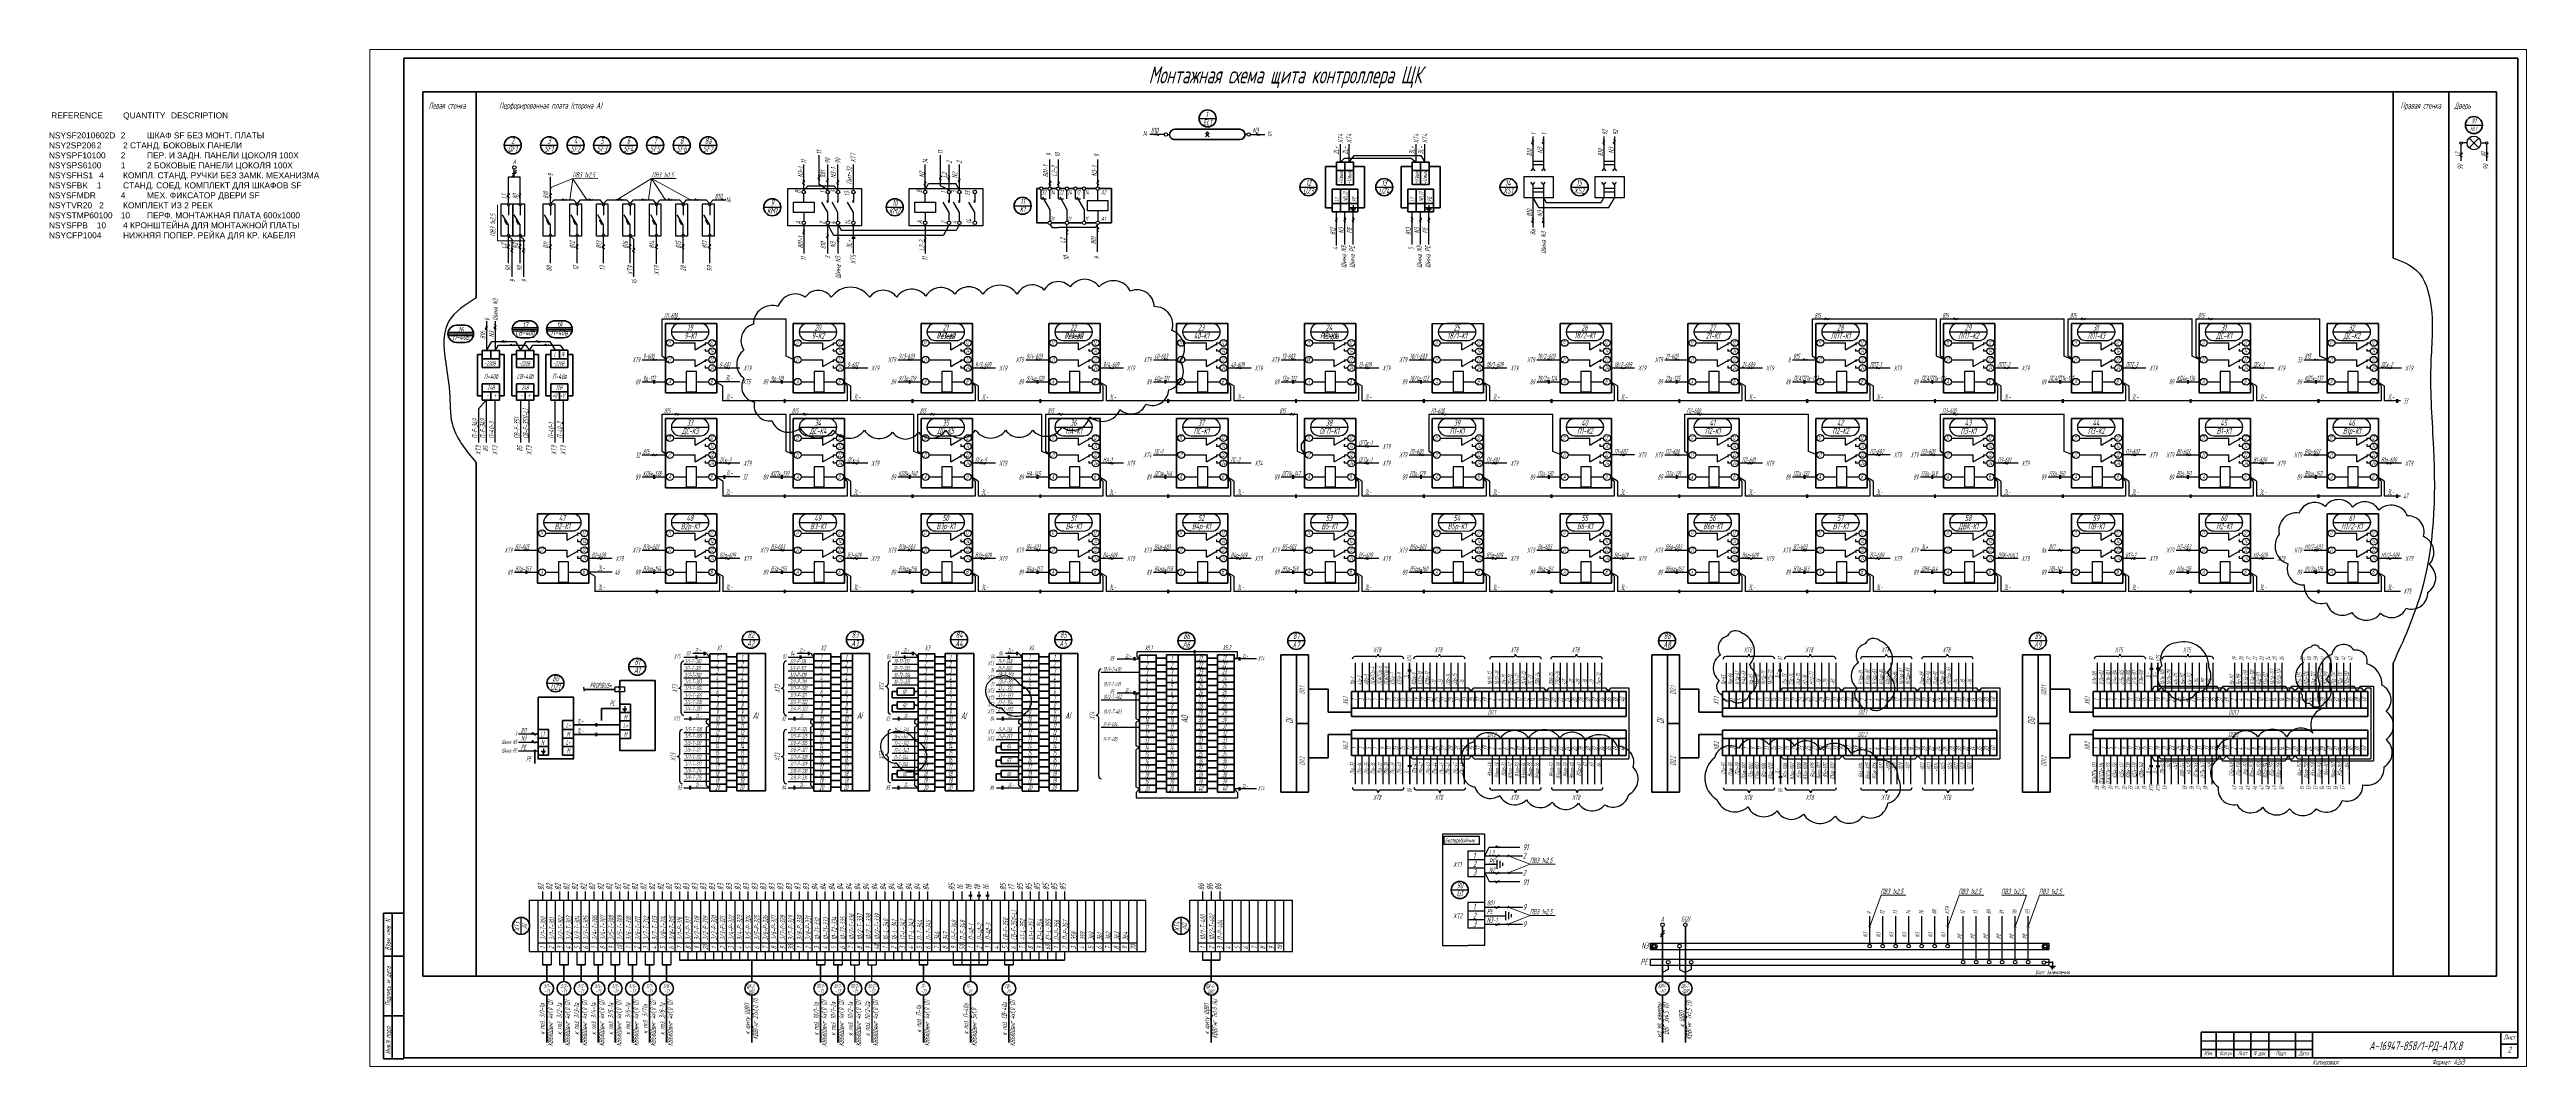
# Model space of a CAD drawing. Header units: millimetres. Extents: x -680 to 9204, y -4430 to 7779.
# Drawn here: x 1778 to 3225, y -537 to 57 of the extents above; entities that cross this region are included whole.
import ezdxf
from ezdxf.enums import TextEntityAlignment as Align

# ---------------------------------------------------------------- set-up
doc = ezdxf.new("R2010")
doc.units = ezdxf.units.MM
doc.layers.get('Defpoints').update_dxf_attribs({"color": 33})
for name, color, linetype, lineweight in [('Выноска', 137, 'Continuous', 20), ('Датчики', 31, 'Continuous', 50), ('Обводка', 6, 'Continuous', 25), ('Размерная', 4, 'Continuous', 25), ('Связи', 95, 'Continuous', 25), ('Текст_КИП', 2, 'Continuous', 25), ('Толст.рамка', 7, 'Continuous', 60), ('Тонк.рамка', 10, 'Continuous', 20), ('Эл.кабель', 2, 'Continuous', 50)]:
    doc.layers.add(name, color=color, linetype=linetype, lineweight=lineweight)
doc.layers.add('ТЕКСТ', color=2, linetype='Continuous')
doc.layers.add('Текст.', color=51, linetype='Continuous')
doc.styles.add('Simplex', font='simplex.shx', dxfattribs={"width": 0.7, "oblique": 15})
doc.styles.get("Standard").update_dxf_attribs({"font": 'arial.ttf'})

# ---------------------------------------------------------------- blocks, each defined once
blk = doc.blocks.new('бирка')
at = {"color": 0, "linetype": 'ByBlock', "lineweight": -3}
blk.add_line((0, 0), (22, 0), dxfattribs=at)
at = {"color": 0, "linetype": 'ByBlock', "lineweight": 30}
blk.add_lwpolyline([(5, -5), (17, -5, 1), (17, 5), (5, 5, 1)], format="xyb", close=True, dxfattribs=at)
blk = doc.blocks.new('A$C47DB4C6F')
at = {"layer": 'Defpoints', "ltscale": 0.2}
for p, q in [((-7.5, -4), (7.4, -4)), ((-7.5, -5), (7.5, -5)), ((-7.5, -6), (7.4, -6))]:
    blk.add_line(p, q, dxfattribs=at)
at = {"layer": 'Датчики', "color": 4}
for p, q in [((-2.5, 0), (2.5, 0)), ((-2.5, -10), (2.5, -10))]:
    blk.add_line(p, q, dxfattribs=at)
for centre, start, end in [((-2.5, -5), 90, 270), ((2.5, -5), 270, 90)]:
    blk.add_arc(centre, 5, start, end, dxfattribs=at)
blk = doc.blocks.new('Заземление')
for p, q in [((0, 0), (0, -2)), ((1.7, -2), (-1.8, -2)), ((0.9, -2.8), (-1, -2.8)), ((0.2, -3.5), (-0.3, -3.5))]:
    blk.add_line(p, q)

msp = doc.modelspace()

# ---------------------------------------------------------------- hatches: boundary and pattern name
at = {"ltscale": 0.3}
msp.add_hatch(color=256, dxfattribs=at).paths.add_polyline_path([(2454.098, 8.399, 1), (2454.898, 8.399, 1)])

# ---------------------------------------------------------------- linework, layer by layer
at = {"color": 5, "lineweight": 60}
for p, q in [((1996.114, 32.142), (3207.603, 32.142)), ((1996.114, -484.355), (1996.114, 32.142)), ((2027.425, -88.087), (2027.425, 32.142)), ((3147.258, 32.142), (3147.258, -64.914)), ((3179.911, 32.142), (3179.911, -484.355)), ((3207.603, 32.142), (3207.603, -484.355)), ((2027.425, -484.355), (2027.425, -184.557)), ((3147.258, -301.582), (3147.258, -484.355)), ((3207.603, -484.355), (1996.114, -484.355))]:
    msp.add_line(p, q, dxfattribs=at)
at = {"color": 0, "linetype": 'ByBlock'}
for p, q in [((2449.707, 16.6), (2459.645, 16.6)), ((2384.453, -31.39), (2396.453, -31.39)), ((2384.453, -37.39), (2384.453, -31.39)), ((2396.453, -37.39), (2384.453, -37.39)), ((2396.453, -31.39), (2396.453, -37.39))]:
    msp.add_line(p, q, dxfattribs=at)
at = {"color": 7}
for p, q in [((2043.755, 0.911), (2053.693, 0.911)), ((2064.95, 0.913), (2074.888, 0.913)), ((2080.454, 0.911), (2090.392, 0.911)), ((2095.949, 0.911), (2105.887, 0.911)), ((2111.444, 0.911), (2121.382, 0.911)), ((2126.939, 0.911), (2136.877, 0.911)), ((2142.433, 0.911), (2152.371, 0.911)), ((2157.928, 0.911), (2167.866, 0.911)), ((2532.355, -8.85), (2532.355, 1.569)), ((2537.452, -8.85), (2537.452, 1.569)), ((2576.553, -8.848), (2576.553, 1.571)), ((2581.65, -8.848), (2581.65, 1.571)), ((3189.482, 12.761), (3199.42, 12.761)), ((2362.453, -23.39), (2362.453, -7.39)), ((2367.453, -23.39), (2367.453, -7.39)), ((2390.453, -23.39), (2390.453, -7.39)), ((2046.209, -33.217), (2046.209, -17.538)), ((2052.98, -33.217), (2052.98, -17.538)), ((2070.789, -33.214), (2070.789, -17.538)), ((2357.453, -30.39), (2357.453, -25.39)), ((2362.453, -30.39), (2362.453, -25.39)), ((2367.453, -30.39), (2367.453, -25.39)), ((2372.453, -30.39), (2372.453, -25.39)), ((2377.453, -30.39), (2377.453, -25.39)), ((2382.453, -30.39), (2382.453, -25.39)), ((2390.453, -31.39), (2390.453, -25.39)), ((2508.58, -23.541), (2518.518, -23.541)), ((2552.856, -23.538), (2562.794, -23.538)), ((2046.209, -34.345), (2046.209, -39.794)), ((2052.98, -34.345), (2052.98, -39.794)), ((2070.789, -33.214), (2072.82, -30.838)), ((2070.789, -34.342), (2070.789, -39.792)), ((2072.82, -30.838), (2084.225, -30.838)), ((2086.284, -33.214), (2084.225, -30.838)), ((2086.294, -33.217), (2088.324, -30.841)), ((2086.294, -34.345), (2086.294, -39.794)), ((2088.324, -30.841), (2099.73, -30.841)), ((2101.788, -33.217), (2099.73, -30.841)), ((2101.788, -33.217), (2103.819, -30.841)), ((2101.788, -34.345), (2101.788, -39.794)), ((2103.819, -30.841), (2115.224, -30.841)), ((2117.283, -33.217), (2115.224, -30.841)), ((2117.283, -33.217), (2119.314, -30.841)), ((2117.283, -34.345), (2117.283, -39.794)), ((2119.314, -30.841), (2130.719, -30.841)), ((2132.778, -33.217), (2130.719, -30.841)), ((2132.778, -33.217), (2134.809, -30.841)), ((2132.778, -34.345), (2132.778, -39.794)), ((2134.809, -30.841), (2146.214, -30.841)), ((2148.273, -33.217), (2146.214, -30.841)), ((2148.273, -33.217), (2150.304, -30.841)), ((2148.273, -34.345), (2148.273, -39.794)), ((2150.304, -30.841), (2161.709, -30.841)), ((2163.768, -33.217), (2161.709, -30.841)), ((2163.741, -33.25), (2165.772, -30.873)), ((2163.768, -34.345), (2163.768, -39.794)), ((2165.772, -30.873), (2173.234, -30.873)), ((2195.358, -35.287), (2205.296, -35.287)), ((2266.935, -35.287), (2276.873, -35.287)), ((2341.614, -34.387), (2351.552, -34.387)), ((2357.453, -30.39), (2360.453, -30.39)), ((2362.453, -36.39), (2358.453, -29.461)), ((2362.453, -36.39), (2362.453, -43.39)), ((2367.453, -30.39), (2370.453, -30.39)), ((2372.453, -36.39), (2368.453, -29.461)), ((2372.453, -36.39), (2372.453, -43.39)), ((2377.453, -30.39), (2380.453, -30.39)), ((2382.453, -36.39), (2378.453, -29.461)), ((2382.453, -36.39), (2382.453, -43.39)), ((2390.453, -37.39), (2390.453, -43.39)), ((2529.894, -57.634), (2529.894, -38.015)), ((2534.867, -56.981), (2534.867, -38.015)), ((2539.764, -56.947), (2539.764, -38.015)), ((2574.093, -57.001), (2574.093, -38.013)), ((2579.066, -56.978), (2579.066, -38.013)), ((2583.963, -56.945), (2583.963, -38.013)), ((2046.209, -51.066), (2046.209, -45.616)), ((2046.209, -67.875), (2046.209, -52.193)), ((2048.348, -75.94), (2048.348, -54.051)), ((2052.98, -51.066), (2052.98, -45.616)), ((2052.98, -67.875), (2052.98, -52.193)), ((2055.119, -75.94), (2055.119, -54.051)), ((2070.789, -51.063), (2070.789, -45.613)), ((2070.789, -67.873), (2070.789, -52.191)), ((2086.294, -51.066), (2086.294, -45.616)), ((2086.294, -67.875), (2086.294, -52.193)), ((2101.788, -51.066), (2101.788, -45.616)), ((2101.788, -67.875), (2101.788, -52.193)), ((2117.283, -51.066), (2117.283, -45.616)), ((2117.283, -67.875), (2117.283, -52.193)), ((2119.422, -75.907), (2119.422, -54.018)), ((2132.778, -51.066), (2132.778, -45.616)), ((2132.778, -68.268), (2132.778, -52.193)), ((2148.273, -51.066), (2148.273, -45.616)), ((2148.273, -67.875), (2148.273, -52.193)), ((2163.768, -51.066), (2163.768, -45.616)), ((2163.768, -67.875), (2163.768, -52.193)), ((2372.453, -61.39), (2372.453, -45.39)), ((2390.428, -61.39), (2390.428, -45.39)), ((2010.82, -109.208), (2025.82, -109.208)), ((2033.41, -101.79), (2033.41, -118.843)), ((2033.41, -118.843), (2036.535, -113.721)), ((2036.535, -113.721), (2050.291, -113.721)), ((2038.526, -101.79), (2038.526, -118.843)), ((2048.431, -106.534), (2063.431, -106.534)), ((2050.291, -113.721), (2053.41, -118.843)), ((2053.41, -118.83), (2056.535, -113.709)), ((2056.535, -113.709), (2070.291, -113.709)), ((2058.525, -118.83), (2060.367, -115.758)), ((2060.367, -115.758), (2076.37, -115.758)), ((2068.431, -106.522), (2083.431, -106.522)), ((2070.291, -113.709), (2073.41, -118.831)), ((2076.37, -115.758), (2078.525, -118.831)), ((2038.526, -118.843), (2040.368, -115.771)), ((2040.368, -115.771), (2056.37, -115.771)), ((2056.37, -115.771), (2058.525, -118.843)), ((2033.241, -148.009), (2028.756, -152.994)), ((2028.756, -152.994), (2028.756, -172.729)), ((2033.241, -148.009), (2033.241, -172.729)), ((2038.389, -172.729), (2038.387, -148.009)), ((2053.241, -148.009), (2053.241, -172.729)), ((2058.389, -172.729), (2058.387, -148.009)), ((2073.241, -147.996), (2073.241, -172.716)), ((2078.389, -172.716), (2078.387, -147.996)), ((2597.013, -434.071), (2606.951, -434.071))]:
    msp.add_line(p, q, dxfattribs=at)
at = {"lineweight": -3}
for p, q in [((2429.308, 7.22), (2420.839, 7.22)), ((2479.688, 7.22), (2488.158, 7.22))]:
    msp.add_line(p, q, dxfattribs=at)
at = {"linetype": 'Continuous'}
for p, q in [((2431.308, 7.232), (2432.484, 7.232)), ((2477.689, 7.232), (2476.513, 7.232))]:
    msp.add_line(p, q, dxfattribs=at)
at = {"lineweight": 40}
for p, q in [((2435.483, 4.252), (2473.514, 4.252)), ((2435.486, 10.252), (2473.514, 10.252)), ((2453.438, 5.892), (2455.559, 8.013)), ((2453.438, 8.013), (2455.559, 5.892)), ((2523.496, -11.5), (2529.913, -11.499)), ((2523.496, -35.587), (2523.496, -11.5)), ((2529.913, -8.85), (2539.913, -8.85)), ((2529.913, -8.85), (2529.915, -22.074)), ((2539.914, -13.85), (2529.914, -13.85)), ((2534.913, -8.85), (2534.915, -22.074)), ((2539.913, -8.85), (2539.915, -22.074)), ((2539.913, -11.497), (2546.33, -11.496)), ((2546.33, -11.495), (2546.33, -35.586)), ((2567.695, -11.497), (2574.112, -11.496)), ((2567.695, -35.585), (2567.695, -11.497)), ((2574.111, -8.848), (2584.111, -8.848)), ((2574.111, -8.848), (2574.114, -22.071)), ((2584.112, -13.848), (2574.112, -13.848)), ((2579.111, -8.848), (2579.114, -22.071)), ((2584.111, -8.848), (2584.114, -22.071)), ((2584.112, -11.495), (2590.529, -11.494)), ((2590.529, -11.493), (2590.529, -35.583)), ((2354.953, -44.39), (2354.953, -24.39)), ((2354.953, -24.39), (2356.453, -24.39)), ((2358.453, -24.39), (2361.453, -24.39)), ((2363.453, -24.39), (2366.453, -24.39)), ((2368.453, -24.39), (2371.453, -24.39)), ((2373.453, -24.39), (2376.453, -24.39)), ((2378.453, -24.39), (2381.453, -24.39)), ((2383.453, -24.39), (2389.453, -24.39)), ((2391.453, -24.39), (2398.453, -24.39)), ((2398.453, -24.39), (2398.453, -44.39)), ((2542.365, -24.791), (2527.367, -24.791)), ((2527.367, -24.792), (2527.367, -38.015)), ((2539.915, -22.074), (2529.914, -22.074)), ((2532.368, -24.793), (2532.368, -38.016)), ((2537.367, -24.792), (2537.369, -38.016)), ((2542.365, -24.791), (2542.368, -38.015)), ((2586.563, -24.789), (2571.565, -24.789)), ((2571.565, -24.79), (2571.565, -38.013)), ((2584.114, -22.071), (2574.113, -22.071)), ((2576.567, -24.79), (2576.567, -38.013)), ((2581.565, -24.79), (2581.568, -38.014)), ((2586.563, -24.789), (2586.566, -38.013)), ((2527.369, -35.587), (2523.496, -35.587)), ((2542.368, -38.015), (2527.367, -38.015)), ((2542.367, -33.015), (2527.368, -33.017)), ((2546.33, -35.586), (2542.367, -35.585)), ((2571.567, -35.584), (2567.695, -35.585)), ((2586.566, -38.013), (2571.565, -38.013)), ((2586.565, -33.013), (2571.567, -33.015)), ((2590.529, -35.583), (2586.566, -35.583)), ((2361.453, -44.39), (2354.953, -44.39)), ((2371.453, -44.39), (2363.453, -44.39)), ((2381.453, -44.39), (2373.453, -44.39)), ((2389.453, -44.39), (2383.453, -44.39)), ((2398.453, -44.39), (2391.453, -44.39)), ((2137.877, -103.12), (2137.877, -143.61)), ((2137.877, -103.12), (2167.878, -103.12)), ((2167.877, -103.12), (2167.877, -143.61)), ((2212.552, -103.12), (2212.552, -143.61)), ((2212.552, -103.12), (2242.553, -103.12)), ((2242.552, -103.12), (2242.552, -143.61)), ((2287.225, -103.12), (2287.225, -143.61)), ((2287.225, -103.12), (2317.227, -103.12)), ((2317.225, -103.12), (2317.225, -143.61)), ((2361.901, -103.12), (2361.901, -143.61)), ((2361.901, -103.12), (2391.902, -103.12)), ((2391.901, -103.12), (2391.901, -143.61)), ((2436.576, -103.12), (2436.576, -143.61)), ((2436.576, -103.12), (2466.577, -103.12)), ((2466.576, -103.12), (2466.576, -143.61)), ((2511.251, -103.12), (2511.251, -143.61)), ((2511.251, -103.12), (2541.253, -103.12)), ((2541.251, -103.12), (2541.251, -143.61)), ((2585.927, -103.12), (2585.927, -143.61)), ((2615.927, -103.12), (2615.927, -143.61)), ((2660.602, -103.12), (2660.602, -143.61)), ((2660.602, -103.12), (2690.603, -103.12)), ((2690.602, -103.12), (2690.602, -143.61)), ((2735.277, -103.12), (2735.277, -143.61)), ((2735.277, -103.12), (2765.279, -103.12)), ((2765.277, -103.12), (2765.277, -143.61)), ((2809.952, -103.119), (2809.952, -143.609)), ((2809.952, -103.119), (2839.954, -103.119)), ((2839.952, -103.119), (2839.952, -143.609)), ((2884.628, -103.119), (2884.628, -143.609)), ((2884.628, -103.119), (2914.629, -103.119)), ((2914.628, -103.119), (2914.628, -143.609)), ((2959.303, -103.119), (2959.303, -143.609)), ((2959.303, -103.119), (2989.304, -103.119)), ((2959.303, -103.119), (2989.305, -103.119)), ((2989.303, -103.119), (2989.303, -143.609)), ((3033.978, -103.119), (3033.978, -143.609)), ((3033.978, -103.119), (3063.98, -103.119)), ((3033.978, -103.119), (3063.981, -103.119)), ((3063.978, -103.119), (3063.978, -143.609)), ((3108.652, -103.119), (3108.652, -143.609)), ((3108.652, -103.119), (3138.653, -103.119)), ((3108.652, -103.119), (3138.654, -103.119)), ((3138.652, -103.119), (3138.652, -143.609)), ((2028.126, -121.272), (2030.932, -121.272)), ((2028.126, -121.272), (2028.126, -145.363)), ((2030.931, -118.843), (2040.931, -118.843)), ((2030.934, -128.955), (2030.931, -118.843)), ((2030.932, -123.843), (2040.932, -123.842)), ((2030.934, -128.955), (2040.934, -128.955)), ((2035.933, -123.842), (2035.932, -118.843)), ((2043.738, -121.263), (2040.922, -121.263)), ((2040.934, -128.955), (2040.931, -118.843)), ((2043.738, -121.267), (2043.753, -145.358)), ((2048.126, -121.273), (2050.932, -121.273)), ((2048.126, -121.273), (2048.126, -145.363)), ((2050.931, -118.843), (2060.931, -118.843)), ((2050.934, -128.955), (2050.931, -118.843)), ((2050.932, -123.843), (2060.932, -123.842)), ((2050.934, -128.955), (2060.933, -128.955)), ((2055.932, -123.843), (2055.931, -118.843)), ((2063.738, -121.263), (2060.922, -121.263)), ((2060.933, -128.955), (2060.931, -118.843)), ((2063.738, -121.268), (2063.753, -145.358)), ((2068.126, -121.26), (2070.932, -121.26)), ((2068.126, -121.26), (2068.126, -145.35)), ((2070.931, -118.831), (2080.931, -118.831)), ((2070.934, -128.942), (2070.931, -118.831)), ((2070.932, -123.831), (2080.932, -123.829)), ((2070.934, -128.942), (2080.933, -128.942)), ((2075.932, -123.83), (2075.931, -118.831)), ((2083.738, -121.251), (2080.922, -121.251)), ((2080.933, -128.942), (2080.931, -118.831)), ((2083.738, -121.255), (2083.753, -145.345)), ((2030.936, -138.498), (2040.937, -138.498)), ((2030.938, -148.009), (2030.936, -138.498)), ((2030.937, -143.009), (2040.937, -143.009)), ((2035.938, -148.009), (2035.937, -143.009)), ((2040.938, -148.009), (2040.936, -138.498)), ((2050.936, -138.498), (2060.937, -138.498)), ((2050.938, -148.009), (2050.936, -138.498)), ((2050.937, -143.009), (2060.937, -143.009)), ((2055.938, -148.009), (2055.937, -143.009)), ((2060.938, -148.009), (2060.936, -138.498)), ((2070.936, -138.485), (2080.937, -138.485)), ((2070.938, -147.996), (2070.936, -138.485)), ((2070.937, -142.996), (2080.937, -142.996)), ((2075.938, -147.996), (2075.937, -142.996)), ((2080.938, -147.996), (2080.936, -138.485)), ((2137.877, -143.61), (2167.879, -143.61)), ((2212.552, -143.61), (2242.554, -143.61)), ((2287.225, -143.61), (2317.227, -143.61)), ((2361.901, -143.61), (2391.903, -143.61)), ((2436.576, -143.61), (2466.578, -143.61)), ((2511.251, -143.61), (2541.253, -143.61)), ((2585.927, -143.61), (2615.929, -143.61)), ((2660.602, -143.61), (2690.604, -143.61)), ((2735.277, -143.61), (2765.279, -143.61)), ((2809.952, -143.609), (2839.955, -143.609)), ((2884.628, -143.609), (2914.63, -143.609)), ((2959.303, -143.609), (2989.305, -143.609)), ((3033.978, -143.609), (3063.981, -143.609)), ((3108.652, -143.609), (3138.654, -143.609)), ((2030.937, -145.363), (2028.126, -145.363)), ((2040.938, -148.009), (2030.938, -148.009)), ((2043.753, -145.354), (2040.937, -145.354)), ((2050.937, -145.363), (2048.126, -145.363)), ((2060.938, -148.009), (2050.938, -148.009)), ((2063.753, -145.354), (2060.937, -145.354)), ((2070.937, -145.35), (2068.126, -145.35)), ((2080.938, -147.996), (2070.938, -147.996)), ((2083.753, -145.341), (2080.937, -145.341)), ((2137.879, -158.745), (2137.879, -199.235)), ((2137.879, -158.745), (2167.88, -158.745)), ((2167.879, -158.745), (2167.879, -199.235)), ((2212.554, -158.745), (2212.554, -199.235)), ((2212.554, -158.745), (2242.556, -158.745)), ((2242.554, -158.745), (2242.554, -199.235)), ((2287.23, -158.745), (2287.23, -199.235)), ((2287.23, -158.745), (2317.231, -158.745)), ((2317.23, -158.745), (2317.23, -199.235)), ((2361.903, -158.745), (2361.903, -199.235)), ((2361.903, -158.745), (2391.905, -158.745)), ((2391.903, -158.745), (2391.903, -199.235)), ((2436.577, -158.745), (2436.577, -199.235)), ((2436.577, -158.745), (2466.578, -158.745)), ((2466.577, -158.745), (2466.577, -199.235)), ((2511.254, -158.745), (2511.254, -199.235)), ((2511.254, -158.745), (2541.255, -158.745)), ((2541.254, -158.745), (2541.254, -199.235)), ((2585.929, -158.743), (2585.929, -199.233)), ((2585.929, -158.743), (2615.929, -158.743)), ((2615.929, -158.743), (2615.929, -199.233)), ((2660.606, -158.74), (2660.606, -199.23)), ((2660.606, -158.74), (2690.607, -158.74)), ((2690.606, -158.74), (2690.606, -199.23)), ((2735.279, -158.743), (2735.279, -199.233)), ((2735.279, -158.743), (2765.28, -158.743)), ((2765.279, -158.743), (2765.279, -199.233)), ((2809.955, -158.74), (2809.955, -199.23)), ((2809.955, -158.74), (2839.957, -158.74)), ((2839.955, -158.74), (2839.955, -199.23)), ((2884.625, -158.746), (2884.625, -199.236)), ((2884.625, -158.746), (2914.627, -158.746)), ((2914.625, -158.746), (2914.625, -199.236)), ((2959.302, -158.743), (2959.302, -199.233)), ((2959.302, -158.743), (2989.303, -158.743)), ((2989.302, -158.743), (2989.302, -199.233)), ((3033.972, -158.745), (3033.972, -199.235)), ((3033.972, -158.745), (3063.973, -158.745)), ((3063.972, -158.745), (3063.972, -199.235)), ((3108.646, -158.746), (3108.646, -199.236)), ((3108.646, -158.746), (3138.647, -158.746)), ((3138.646, -158.746), (3138.646, -199.236)), ((2137.879, -199.235), (2167.881, -199.235)), ((2212.554, -199.235), (2242.556, -199.235)), ((2287.23, -199.235), (2317.232, -199.235)), ((2361.903, -199.235), (2391.906, -199.235)), ((2436.577, -199.235), (2466.579, -199.235)), ((2511.254, -199.235), (2541.256, -199.235)), ((2585.929, -199.233), (2615.932, -199.233)), ((2660.606, -199.23), (2690.608, -199.23)), ((2735.279, -199.233), (2765.281, -199.233)), ((2809.955, -199.23), (2839.957, -199.23)), ((2884.625, -199.236), (2914.627, -199.236)), ((2959.302, -199.233), (2989.304, -199.233)), ((3033.972, -199.235), (3063.974, -199.235)), ((3108.646, -199.236), (3138.648, -199.236)), ((2063.205, -214.368), (2063.205, -254.858)), ((2063.205, -214.368), (2093.206, -214.368)), ((2093.205, -214.368), (2093.205, -254.858)), ((2137.879, -214.369), (2137.879, -254.859)), ((2137.879, -214.369), (2167.88, -214.369)), ((2167.879, -214.369), (2167.879, -254.859)), ((2212.551, -214.368), (2212.551, -254.858)), ((2212.551, -214.368), (2242.553, -214.368)), ((2242.551, -214.368), (2242.551, -254.858)), ((2287.225, -214.369), (2287.225, -254.859)), ((2287.225, -214.369), (2317.226, -214.369)), ((2317.225, -214.369), (2317.225, -254.859)), ((2361.899, -214.37), (2361.899, -254.86)), ((2361.899, -214.37), (2391.9, -214.37)), ((2391.899, -214.37), (2391.899, -254.86)), ((2436.573, -214.371), (2436.573, -254.861)), ((2436.573, -214.371), (2466.574, -214.371)), ((2466.573, -214.371), (2466.573, -254.861)), ((2511.245, -214.371), (2511.245, -254.861)), ((2511.245, -214.371), (2541.247, -214.371)), ((2541.245, -214.371), (2541.245, -254.861)), ((2585.919, -214.372), (2585.919, -254.862)), ((2585.919, -214.372), (2615.921, -214.372)), ((2615.919, -214.372), (2615.919, -254.862)), ((2660.592, -214.371), (2660.592, -254.861)), ((2660.592, -214.371), (2690.593, -214.371)), ((2690.592, -214.371), (2690.592, -254.861)), ((2735.264, -214.371), (2735.264, -254.861)), ((2735.264, -214.371), (2765.266, -214.371)), ((2765.264, -214.371), (2765.264, -254.861)), ((2809.936, -214.371), (2809.936, -254.861)), ((2809.936, -214.371), (2839.937, -214.371)), ((2839.936, -214.371), (2839.936, -254.861)), ((2884.607, -214.371), (2884.607, -254.861)), ((2884.607, -214.371), (2914.608, -214.371)), ((2914.607, -214.371), (2914.607, -254.861)), ((2959.294, -214.371), (2959.294, -254.861)), ((2959.294, -214.371), (2989.295, -214.371)), ((2989.294, -214.371), (2989.294, -254.861)), ((3033.982, -214.371), (3033.982, -254.861)), ((3033.982, -214.371), (3063.983, -214.371)), ((3063.982, -214.371), (3063.982, -254.861)), ((3108.67, -214.371), (3108.67, -254.861)), ((3108.67, -214.371), (3138.671, -214.371)), ((3138.67, -214.371), (3138.67, -254.861)), ((2063.205, -254.858), (2093.207, -254.858)), ((2137.879, -254.859), (2167.881, -254.859)), ((2212.551, -254.858), (2242.554, -254.858)), ((2287.225, -254.859), (2317.227, -254.859)), ((2361.899, -254.86), (2391.901, -254.86)), ((2436.573, -254.861), (2466.575, -254.861)), ((2511.245, -254.861), (2541.247, -254.861)), ((2585.919, -254.862), (2615.921, -254.862)), ((2660.592, -254.861), (2690.594, -254.861)), ((2735.264, -254.861), (2765.266, -254.861)), ((2809.936, -254.861), (2839.938, -254.861)), ((2884.607, -254.861), (2914.609, -254.861)), ((2959.294, -254.861), (2989.296, -254.861)), ((3033.982, -254.861), (3063.984, -254.861)), ((3108.67, -254.861), (3138.672, -254.861)), ((2163.84, -300.118), (2173.598, -300.118)), ((2173.598, -297.948), (2179.571, -297.948)), ((2173.598, -301.96), (2179.571, -301.96)), ((2179.571, -295.957), (2179.571, -376.214)), ((2179.571, -295.957), (2196.372, -295.957)), ((2179.571, -300.118), (2186.443, -300.118)), ((2186.443, -376.214), (2186.443, -295.957)), ((2196.372, -295.957), (2196.372, -376.214)), ((2224.688, -300.118), (2234.446, -300.118)), ((2234.446, -297.948), (2240.419, -297.948)), ((2234.446, -301.96), (2240.419, -301.96)), ((2240.419, -295.957), (2240.419, -376.214)), ((2240.419, -295.957), (2257.22, -295.957)), ((2240.419, -300.118), (2247.291, -300.118)), ((2247.291, -376.214), (2247.291, -295.957)), ((2257.22, -295.957), (2257.22, -376.214)), ((2285.536, -300.118), (2295.294, -300.118)), ((2295.294, -297.948), (2301.267, -297.948)), ((2295.294, -301.96), (2301.267, -301.96)), ((2301.267, -295.957), (2301.267, -376.214)), ((2301.267, -295.957), (2318.068, -295.957)), ((2301.267, -300.118), (2308.139, -300.118)), ((2308.139, -376.214), (2308.139, -295.957)), ((2318.068, -295.957), (2318.068, -376.214)), ((2346.384, -300.118), (2356.142, -300.118)), ((2356.142, -297.948), (2362.115, -297.948)), ((2356.142, -301.96), (2362.115, -301.96)), ((2362.115, -295.957), (2362.115, -376.214)), ((2362.115, -295.957), (2378.916, -295.957)), ((2362.115, -300.118), (2368.987, -300.118)), ((2368.987, -376.214), (2368.987, -295.957)), ((2378.916, -295.957), (2378.916, -376.214)), ((2414.854, -300.816), (2424.612, -300.816)), ((2424.612, -298.646), (2430.585, -298.646)), ((2424.612, -302.658), (2430.585, -302.658)), ((2430.585, -296.655), (2430.585, -376.913)), ((2430.585, -296.655), (2454.386, -296.655)), ((2430.585, -300.816), (2437.457, -300.816)), ((2437.457, -376.913), (2437.457, -296.655)), ((2447.386, -296.655), (2447.386, -376.913)), ((2447.386, -296.655), (2447.386, -376.838)), ((2447.386, -296.655), (2447.386, -376.838)), ((2447.386, -300.636), (2454.386, -300.636)), ((2454.386, -296.655), (2454.386, -376.913)), ((2454.386, -298.602), (2460.482, -298.602)), ((2454.386, -302.614), (2460.482, -302.614)), ((2460.482, -300.636), (2470.241, -300.636)), ((2497.44, -296.655), (2513.619, -296.655)), ((2497.44, -376.838), (2497.44, -296.655)), ((2506.619, -296.655), (2506.619, -376.838)), ((2513.619, -296.655), (2513.619, -376.838)), ((2572.548, -301.31), (2572.548, -317.945)), ((2714.103, -296.655), (2730.283, -296.655)), ((2714.103, -376.838), (2714.103, -296.655)), ((2723.283, -296.655), (2723.283, -376.838)), ((2730.283, -296.655), (2730.283, -376.838)), ((2789.212, -301.31), (2789.212, -317.945)), ((2930.767, -296.655), (2946.946, -296.655)), ((2930.767, -376.838), (2930.767, -296.655)), ((2939.946, -296.655), (2939.946, -376.838)), ((2946.946, -296.655), (2946.946, -376.838)), ((3006.073, -301.31), (3006.073, -318.067)), ((3009.904, -301.31), (3009.904, -317.945)), ((2163.84, -304.13), (2173.598, -304.13)), ((2163.84, -308.172), (2173.598, -308.172)), ((2163.84, -312.197), (2173.598, -312.197)), ((2163.84, -316.176), (2173.598, -316.176)), ((2173.598, -305.972), (2179.571, -305.972)), ((2173.598, -310.014), (2179.571, -310.014)), ((2173.598, -314.039), (2179.571, -314.039)), ((2173.598, -318.017), (2179.571, -318.017)), ((2179.571, -304.13), (2186.443, -304.13)), ((2179.571, -308.172), (2186.443, -308.172)), ((2179.571, -312.197), (2186.443, -312.197)), ((2179.571, -316.176), (2186.443, -316.176)), ((2224.688, -304.13), (2234.446, -304.13)), ((2224.688, -308.172), (2234.446, -308.172)), ((2224.688, -312.197), (2234.446, -312.197)), ((2224.688, -316.176), (2234.446, -316.176)), ((2234.446, -305.972), (2240.419, -305.972)), ((2234.446, -310.014), (2240.419, -310.014)), ((2234.446, -314.039), (2240.419, -314.039)), ((2234.446, -318.017), (2240.419, -318.017)), ((2240.419, -304.13), (2247.291, -304.13)), ((2240.419, -308.172), (2247.291, -308.172)), ((2240.419, -312.197), (2247.291, -312.197)), ((2240.419, -316.176), (2247.291, -316.176)), ((2273.284, -318.181), (2270.374, -318.181)), ((2270.374, -318.181), (2270.374, -321.909)), ((2273.284, -320.181), (2273.284, -316.181)), ((2283.284, -316.181), (2273.284, -316.181)), ((2283.284, -316.181), (2283.284, -320.181)), ((2283.284, -318.181), (2285.536, -318.181)), ((2285.536, -304.13), (2295.294, -304.13)), ((2285.536, -308.172), (2295.294, -308.172)), ((2285.536, -312.197), (2295.294, -312.197)), ((2285.536, -316.176), (2295.294, -316.176)), ((2295.294, -305.972), (2301.267, -305.972)), ((2295.294, -310.014), (2301.267, -310.014)), ((2295.294, -314.039), (2301.267, -314.039)), ((2295.294, -318.017), (2301.267, -318.017)), ((2301.267, -304.13), (2308.139, -304.13)), ((2301.267, -308.172), (2308.139, -308.172)), ((2301.267, -312.197), (2308.139, -312.197)), ((2301.267, -316.176), (2308.139, -316.176)), ((2346.384, -304.13), (2356.142, -304.13)), ((2346.384, -308.172), (2356.142, -308.172)), ((2346.384, -312.197), (2356.142, -312.197)), ((2346.384, -316.176), (2356.142, -316.176)), ((2356.142, -305.972), (2362.115, -305.972)), ((2356.142, -310.014), (2362.115, -310.014)), ((2356.142, -314.039), (2362.115, -314.039)), ((2356.142, -318.017), (2362.115, -318.017)), ((2362.115, -304.13), (2368.987, -304.13)), ((2362.115, -308.172), (2368.987, -308.172)), ((2362.115, -312.197), (2368.987, -312.197)), ((2362.115, -316.176), (2368.987, -316.176)), ((2414.854, -304.829), (2424.612, -304.829)), ((2414.854, -308.871), (2424.612, -308.871)), ((2414.854, -312.896), (2424.612, -312.896)), ((2414.854, -316.874), (2424.612, -316.874)), ((2424.612, -306.67), (2430.585, -306.67)), ((2424.612, -310.712), (2430.585, -310.712)), ((2424.612, -314.738), (2430.585, -314.738)), ((2430.585, -304.829), (2437.457, -304.829)), ((2430.585, -308.871), (2437.457, -308.871)), ((2430.585, -312.896), (2437.457, -312.896)), ((2430.585, -316.874), (2437.457, -316.874)), ((2447.386, -304.648), (2454.386, -304.648)), ((2447.386, -308.69), (2454.386, -308.69)), ((2447.386, -312.716), (2454.386, -312.716)), ((2447.386, -316.694), (2454.386, -316.694)), ((2454.386, -306.626), (2460.482, -306.626)), ((2454.386, -310.668), (2460.482, -310.668)), ((2454.386, -314.693), (2460.482, -314.693)), ((2460.482, -304.648), (2470.241, -304.648)), ((2460.482, -308.69), (2470.241, -308.69)), ((2460.482, -312.716), (2470.24, -312.716)), ((2460.482, -316.694), (2470.24, -316.694)), ((2513.619, -316.701), (2525.051, -316.701)), ((2525.051, -316.701), (2525.051, -330.265)), ((2542.718, -318.067), (2542.718, -327.826)), ((2546.73, -318.067), (2546.73, -327.826)), ((2550.772, -318.067), (2550.772, -327.826)), ((2554.797, -318.067), (2554.797, -327.826)), ((2558.775, -318.067), (2558.775, -327.825)), ((2562.801, -318.067), (2562.801, -327.825)), ((2566.779, -318.067), (2566.779, -327.825)), ((2570.804, -318.067), (2570.804, -327.825)), ((2574.783, -318.067), (2574.783, -327.825)), ((2578.808, -318.067), (2578.808, -327.825)), ((2582.753, -318.067), (2582.753, -327.825)), ((2586.779, -318.067), (2586.779, -327.825)), ((2590.769, -318.067), (2590.769, -327.825)), ((2594.795, -318.067), (2594.795, -327.825)), ((2598.795, -318.067), (2598.795, -327.825)), ((2602.821, -318.067), (2602.821, -327.825)), ((2606.793, -318.067), (2606.793, -327.825)), ((2610.794, -318.067), (2610.794, -327.825)), ((2614.819, -318.067), (2614.819, -327.825)), ((2622.9, -327.825), (2622.9, -318.067)), ((2626.912, -327.825), (2626.912, -318.067)), ((2630.954, -327.825), (2630.954, -318.067)), ((2634.979, -327.825), (2634.979, -318.067)), ((2638.958, -327.825), (2638.958, -318.067)), ((2642.983, -327.825), (2642.983, -318.067)), ((2646.961, -327.825), (2646.961, -318.067)), ((2650.987, -327.825), (2650.987, -318.067)), ((2654.965, -327.825), (2654.965, -318.067)), ((2658.99, -327.825), (2658.99, -318.067)), ((2662.936, -327.825), (2662.936, -318.067)), ((2666.961, -327.825), (2666.961, -318.067)), ((2670.952, -327.825), (2670.952, -318.067)), ((2674.977, -327.825), (2674.977, -318.067)), ((2678.978, -327.825), (2678.978, -318.068)), ((2683.003, -327.825), (2683.003, -318.068)), ((2686.975, -327.825), (2686.975, -318.068)), ((2690.976, -327.825), (2690.976, -318.068)), ((2695.001, -327.825), (2695.001, -318.068)), ((2730.283, -316.701), (2741.715, -316.701)), ((2741.715, -316.701), (2741.715, -330.265)), ((2759.381, -318.067), (2759.381, -327.826)), ((2763.393, -318.067), (2763.393, -327.826)), ((2767.435, -318.067), (2767.435, -327.826)), ((2771.46, -318.067), (2771.46, -327.826)), ((2775.439, -318.067), (2775.439, -327.825)), ((2779.464, -318.067), (2779.464, -327.825)), ((2783.442, -318.067), (2783.442, -327.825)), ((2787.468, -318.067), (2787.468, -327.825)), ((2791.446, -318.067), (2791.446, -327.825)), ((2795.471, -318.067), (2795.471, -327.825)), ((2799.417, -318.067), (2799.417, -327.825)), ((2803.442, -318.067), (2803.442, -327.825)), ((2807.433, -318.067), (2807.433, -327.825)), ((2811.458, -318.067), (2811.458, -327.825)), ((2815.459, -318.067), (2815.459, -327.825)), ((2819.484, -318.067), (2819.484, -327.825)), ((2823.456, -318.067), (2823.456, -327.825)), ((2827.457, -318.067), (2827.457, -327.825)), ((2831.483, -318.067), (2831.483, -327.825)), ((2839.563, -327.825), (2839.563, -318.067)), ((2843.575, -327.825), (2843.575, -318.067)), ((2847.617, -327.825), (2847.617, -318.067)), ((2851.643, -327.825), (2851.643, -318.067)), ((2855.621, -327.825), (2855.621, -318.067)), ((2859.646, -327.825), (2859.646, -318.067)), ((2863.625, -327.825), (2863.625, -318.067)), ((2867.65, -327.825), (2867.65, -318.067)), ((2871.628, -327.825), (2871.628, -318.067)), ((2875.654, -327.825), (2875.654, -318.067)), ((2879.599, -327.825), (2879.599, -318.067)), ((2883.625, -327.825), (2883.625, -318.067)), ((2887.615, -327.825), (2887.615, -318.067)), ((2891.64, -327.825), (2891.64, -318.067)), ((2895.641, -327.825), (2895.641, -318.068)), ((2899.667, -327.825), (2899.667, -318.068)), ((2903.639, -327.825), (2903.639, -318.068)), ((2907.64, -327.825), (2907.64, -318.068)), ((2911.665, -327.825), (2911.665, -318.068)), ((2946.946, -316.701), (2958.378, -316.701)), ((2958.378, -316.701), (2958.378, -330.265)), ((2976.045, -318.067), (2976.045, -327.826)), ((2980.057, -318.067), (2980.057, -327.826)), ((2984.099, -318.067), (2984.099, -327.826)), ((2988.124, -318.067), (2988.124, -327.826)), ((2992.102, -318.067), (2992.102, -327.825)), ((2996.128, -318.067), (2996.128, -327.825)), ((3000.106, -318.067), (3000.106, -327.825)), ((3004.131, -318.067), (3004.131, -327.825)), ((3008.11, -318.067), (3008.11, -327.825)), ((3012.135, -318.067), (3012.135, -327.825)), ((3016.08, -318.067), (3016.08, -327.825)), ((3020.106, -318.067), (3020.106, -327.825)), ((3024.096, -318.067), (3024.096, -327.825)), ((3028.122, -318.067), (3028.122, -327.825)), ((3032.122, -318.067), (3032.122, -327.825)), ((3036.148, -318.067), (3036.148, -327.825)), ((3040.12, -318.067), (3040.12, -327.825)), ((3044.121, -318.067), (3044.121, -327.825)), ((3048.146, -318.067), (3048.146, -327.825)), ((3056.227, -327.825), (3056.227, -318.067)), ((3060.239, -327.825), (3060.239, -318.067)), ((3064.281, -327.825), (3064.281, -318.067)), ((3068.306, -327.825), (3068.306, -318.067)), ((3072.285, -327.825), (3072.285, -318.067)), ((3076.31, -327.825), (3076.31, -318.067)), ((3080.288, -327.825), (3080.288, -318.067)), ((3084.314, -327.825), (3084.314, -318.067)), ((3088.292, -327.825), (3088.292, -318.067)), ((3092.317, -327.825), (3092.317, -318.067)), ((3096.263, -327.825), (3096.263, -318.067)), ((3100.288, -327.825), (3100.288, -318.067)), ((3104.279, -327.825), (3104.279, -318.067)), ((3108.304, -327.825), (3108.304, -318.067)), ((3112.305, -327.825), (3112.305, -318.068)), ((3116.33, -327.825), (3116.33, -318.068)), ((3120.302, -327.825), (3120.302, -318.068)), ((3124.303, -327.825), (3124.303, -318.068)), ((3128.329, -327.825), (3128.329, -318.068)), ((2111.259, -328.026), (2100.619, -328.026)), ((2100.619, -335.03), (2100.619, -328.026)), ((2111.259, -325.438), (2117.454, -325.438)), ((2111.259, -330.449), (2117.454, -330.449)), ((2117.454, -325.438), (2117.454, -345.486)), ((2163.84, -320.201), (2173.598, -320.201)), ((2163.84, -324.179), (2173.598, -324.179)), ((2163.84, -328.205), (2173.598, -328.205)), ((2163.84, -332.183), (2173.598, -332.183)), ((2173.598, -322.043), (2179.571, -322.043)), ((2173.598, -326.021), (2179.571, -326.021)), ((2173.598, -330.046), (2179.571, -330.046)), ((2179.571, -320.201), (2186.443, -320.201)), ((2179.571, -324.179), (2186.443, -324.179)), ((2179.571, -328.205), (2186.443, -328.205)), ((2179.571, -332.183), (2186.443, -332.183)), ((2224.688, -320.201), (2234.446, -320.201)), ((2224.688, -324.179), (2234.446, -324.179)), ((2224.688, -328.205), (2234.446, -328.205)), ((2224.688, -332.183), (2234.446, -332.183)), ((2234.446, -322.043), (2240.419, -322.043)), ((2234.446, -326.021), (2240.419, -326.021)), ((2234.446, -330.046), (2240.419, -330.046)), ((2240.419, -320.201), (2247.291, -320.201)), ((2240.419, -324.179), (2247.291, -324.179)), ((2240.419, -328.205), (2247.291, -328.205)), ((2240.419, -332.183), (2247.291, -332.183)), ((2270.374, -321.909), (2285.536, -321.909)), ((2273.284, -326.184), (2270.374, -326.184)), ((2270.374, -326.184), (2270.374, -329.913)), ((2270.374, -329.913), (2285.536, -329.913)), ((2283.284, -320.181), (2273.284, -320.181)), ((2273.284, -328.184), (2273.284, -324.184)), ((2283.284, -324.184), (2273.284, -324.184)), ((2283.284, -328.184), (2273.284, -328.184)), ((2283.284, -324.184), (2283.284, -328.184)), ((2283.284, -326.184), (2285.536, -326.184)), ((2285.536, -320.201), (2295.294, -320.201)), ((2285.536, -324.179), (2295.294, -324.179)), ((2285.536, -328.205), (2295.294, -328.205)), ((2285.536, -332.183), (2295.294, -332.183)), ((2295.294, -322.043), (2301.267, -322.043)), ((2295.294, -326.021), (2301.267, -326.021)), ((2295.294, -330.046), (2301.267, -330.046)), ((2301.267, -320.201), (2308.139, -320.201)), ((2301.267, -324.179), (2308.139, -324.179)), ((2301.267, -328.205), (2308.139, -328.205)), ((2301.267, -332.183), (2308.139, -332.183)), ((2346.384, -320.201), (2356.142, -320.201)), ((2346.384, -324.179), (2356.142, -324.179)), ((2346.384, -328.205), (2356.142, -328.205)), ((2346.384, -332.183), (2356.142, -332.183)), ((2356.142, -322.043), (2362.115, -322.043)), ((2356.142, -326.021), (2362.115, -326.021)), ((2356.142, -330.046), (2362.115, -330.046)), ((2362.115, -320.201), (2368.987, -320.201)), ((2362.115, -324.179), (2368.987, -324.179)), ((2362.115, -328.205), (2368.987, -328.205)), ((2362.115, -332.183), (2368.987, -332.183)), ((2414.854, -320.899), (2424.612, -320.899)), ((2414.854, -324.878), (2424.612, -324.878)), ((2414.854, -328.903), (2424.612, -328.903)), ((2424.612, -318.716), (2430.585, -318.716)), ((2424.612, -322.741), (2430.585, -322.741)), ((2424.612, -326.72), (2430.585, -326.72)), ((2424.612, -330.745), (2430.585, -330.745)), ((2430.585, -320.899), (2437.457, -320.899)), ((2430.585, -324.878), (2437.457, -324.878)), ((2430.585, -328.903), (2437.457, -328.903)), ((2447.386, -320.719), (2454.386, -320.719)), ((2447.386, -324.698), (2454.386, -324.698)), ((2447.386, -328.723), (2454.386, -328.723)), ((2447.386, -332.701), (2454.386, -332.701)), ((2454.386, -318.671), (2460.482, -318.671)), ((2454.386, -322.697), (2460.482, -322.697)), ((2454.386, -326.675), (2460.482, -326.675)), ((2454.386, -330.7), (2460.482, -330.7)), ((2460.482, -320.719), (2470.24, -320.719)), ((2460.482, -324.698), (2470.24, -324.698)), ((2460.482, -328.723), (2470.24, -328.723)), ((2460.482, -332.701), (2470.24, -332.701)), ((2538.736, -330.265), (2525.051, -330.265)), ((2538.736, -327.826), (2538.736, -332.705)), ((2538.736, -332.705), (2699.101, -332.702)), ((2699.101, -332.702), (2699.101, -327.826)), ((2755.4, -330.265), (2741.715, -330.265)), ((2755.4, -327.826), (2755.4, -332.705)), ((2755.4, -332.705), (2915.765, -332.702)), ((2915.765, -332.702), (2915.765, -327.826)), ((2972.063, -330.265), (2958.378, -330.265)), ((2972.063, -327.826), (2972.063, -332.705)), ((2972.063, -332.705), (3132.428, -332.702)), ((3132.428, -332.702), (3132.428, -327.826)), ((2063.501, -340.337), (2069.666, -340.337)), ((2063.501, -345.337), (2069.666, -345.337)), ((2069.666, -340.337), (2069.666, -355.337)), ((2077.834, -335.143), (2084.183, -335.143)), ((2077.834, -335.143), (2077.834, -355.337)), ((2077.834, -340.337), (2084.183, -340.337)), ((2077.834, -345.337), (2084.183, -345.337)), ((2084.183, -337.616), (2111.259, -337.616)), ((2084.183, -343.292), (2111.259, -343.292)), ((2111.259, -335.291), (2117.454, -335.291)), ((2111.259, -340.486), (2117.454, -340.486)), ((2111.259, -345.486), (2117.454, -345.486)), ((2163.84, -336.208), (2173.598, -336.208)), ((2163.84, -340.154), (2173.598, -340.154)), ((2163.84, -344.179), (2173.597, -344.179)), ((2173.597, -346.021), (2179.571, -346.021)), ((2173.598, -334.025), (2179.571, -334.025)), ((2173.598, -338.05), (2179.571, -338.05)), ((2173.598, -341.996), (2179.571, -341.996)), ((2179.571, -336.208), (2186.443, -336.208)), ((2179.571, -340.154), (2186.443, -340.154)), ((2179.571, -344.179), (2186.443, -344.179)), ((2224.688, -336.208), (2234.446, -336.208)), ((2224.688, -340.154), (2234.446, -340.154)), ((2224.688, -344.179), (2234.445, -344.179)), ((2234.445, -346.021), (2240.419, -346.021)), ((2234.446, -334.025), (2240.419, -334.025)), ((2234.446, -338.05), (2240.419, -338.05)), ((2234.446, -341.996), (2240.419, -341.996)), ((2240.419, -336.208), (2247.291, -336.208)), ((2240.419, -340.154), (2247.291, -340.154)), ((2240.419, -344.179), (2247.291, -344.179)), ((2285.536, -336.208), (2295.294, -336.208)), ((2285.536, -340.154), (2295.294, -340.154)), ((2285.536, -344.179), (2295.294, -344.179)), ((2295.293, -346.021), (2301.267, -346.021)), ((2295.294, -334.025), (2301.267, -334.025)), ((2295.294, -338.05), (2301.267, -338.05)), ((2295.294, -341.996), (2301.267, -341.996)), ((2301.267, -336.208), (2308.139, -336.208)), ((2301.267, -340.154), (2308.139, -340.154)), ((2301.267, -344.179), (2308.139, -344.179)), ((2346.384, -336.208), (2356.142, -336.208)), ((2346.384, -340.154), (2356.142, -340.154)), ((2346.384, -344.179), (2356.142, -344.179)), ((2356.142, -334.025), (2362.115, -334.025)), ((2356.142, -338.05), (2362.115, -338.05)), ((2356.142, -341.996), (2362.115, -341.996)), ((2356.142, -346.021), (2362.115, -346.021)), ((2362.115, -336.208), (2368.987, -336.208)), ((2362.115, -340.154), (2368.987, -340.154)), ((2362.115, -344.179), (2368.987, -344.179)), ((2414.854, -332.881), (2424.612, -332.881)), ((2414.854, -336.907), (2424.612, -336.907)), ((2414.854, -340.852), (2424.612, -340.852)), ((2414.854, -344.878), (2424.612, -344.878)), ((2424.611, -346.719), (2430.585, -346.719)), ((2424.612, -334.723), (2430.585, -334.723)), ((2424.612, -338.748), (2430.585, -338.748)), ((2424.612, -342.694), (2430.585, -342.694)), ((2430.585, -332.881), (2437.457, -332.881)), ((2430.585, -336.907), (2437.457, -336.907)), ((2430.585, -340.852), (2437.457, -340.852)), ((2430.585, -344.878), (2437.457, -344.878)), ((2447.386, -336.727), (2454.386, -336.727)), ((2447.386, -340.672), (2454.386, -340.672)), ((2447.386, -344.698), (2454.386, -344.698)), ((2454.386, -334.679), (2460.482, -334.679)), ((2454.386, -338.704), (2460.482, -338.704)), ((2454.386, -342.65), (2460.482, -342.65)), ((2454.386, -346.675), (2460.482, -346.675)), ((2460.482, -336.727), (2470.24, -336.727)), ((2460.482, -340.672), (2470.24, -340.672)), ((2460.482, -344.698), (2470.24, -344.698)), ((2513.619, -336.746), (2506.619, -336.746)), ((2538.736, -343.227), (2525.051, -343.227)), ((2525.051, -356.792), (2525.051, -343.227)), ((2538.736, -345.667), (2538.736, -340.788)), ((2538.736, -340.788), (2699.101, -340.791)), ((2542.718, -355.426), (2542.718, -345.667)), ((2546.73, -355.426), (2546.73, -345.667)), ((2550.772, -355.426), (2550.772, -345.667)), ((2554.797, -355.426), (2554.797, -345.667)), ((2558.775, -355.426), (2558.775, -345.667)), ((2562.801, -355.426), (2562.801, -345.668)), ((2566.779, -355.426), (2566.779, -345.668)), ((2570.804, -355.426), (2570.804, -345.668)), ((2574.783, -355.426), (2574.783, -345.668)), ((2578.808, -355.426), (2578.808, -345.668)), ((2582.753, -355.426), (2582.753, -345.668)), ((2586.779, -355.426), (2586.779, -345.668)), ((2590.769, -355.426), (2590.769, -345.668)), ((2594.795, -355.426), (2594.795, -345.668)), ((2598.795, -355.426), (2598.795, -345.668)), ((2602.821, -355.426), (2602.821, -345.668)), ((2606.793, -355.426), (2606.793, -345.668)), ((2610.794, -355.426), (2610.794, -345.668)), ((2614.819, -355.426), (2614.819, -345.668)), ((2622.9, -345.668), (2622.9, -355.426)), ((2626.912, -345.668), (2626.912, -355.426)), ((2630.954, -345.668), (2630.954, -355.426)), ((2634.979, -345.668), (2634.979, -355.426)), ((2638.958, -345.668), (2638.958, -355.426)), ((2642.983, -345.668), (2642.983, -355.426)), ((2646.961, -345.668), (2646.961, -355.426)), ((2650.987, -345.668), (2650.987, -355.426)), ((2654.965, -345.668), (2654.965, -355.426)), ((2658.99, -345.668), (2658.99, -355.426)), ((2662.936, -345.668), (2662.936, -355.426)), ((2666.961, -345.668), (2666.961, -355.426)), ((2670.952, -345.668), (2670.952, -355.426)), ((2674.977, -345.668), (2674.977, -355.426)), ((2678.978, -345.668), (2678.978, -355.425)), ((2683.003, -345.668), (2683.003, -355.425)), ((2686.975, -345.668), (2686.975, -355.425)), ((2690.976, -345.668), (2690.976, -355.425)), ((2695.001, -345.668), (2695.001, -355.425)), ((2699.101, -340.791), (2699.101, -345.667)), ((2730.283, -336.746), (2723.283, -336.746)), ((2755.4, -343.227), (2741.715, -343.227)), ((2741.715, -356.792), (2741.715, -343.227)), ((2755.4, -345.667), (2755.4, -340.788)), ((2755.4, -340.788), (2915.765, -340.791)), ((2759.381, -355.426), (2759.381, -345.667)), ((2763.393, -355.426), (2763.393, -345.667)), ((2767.435, -355.426), (2767.435, -345.667)), ((2771.46, -355.426), (2771.46, -345.667)), ((2775.439, -355.426), (2775.439, -345.667)), ((2779.464, -355.426), (2779.464, -345.668)), ((2783.442, -355.426), (2783.442, -345.668)), ((2787.468, -355.426), (2787.468, -345.668)), ((2791.446, -355.426), (2791.446, -345.668)), ((2795.471, -355.426), (2795.471, -345.668)), ((2799.417, -355.426), (2799.417, -345.668)), ((2803.442, -355.426), (2803.442, -345.668)), ((2807.433, -355.426), (2807.433, -345.668)), ((2811.458, -355.426), (2811.458, -345.668)), ((2815.459, -355.426), (2815.459, -345.668)), ((2819.484, -355.426), (2819.484, -345.668)), ((2823.456, -355.426), (2823.456, -345.668)), ((2827.457, -355.426), (2827.457, -345.668)), ((2831.483, -355.426), (2831.483, -345.668)), ((2839.563, -345.668), (2839.563, -355.426)), ((2843.575, -345.668), (2843.575, -355.426)), ((2847.617, -345.668), (2847.617, -355.426)), ((2851.643, -345.668), (2851.643, -355.426)), ((2855.621, -345.668), (2855.621, -355.426)), ((2859.646, -345.668), (2859.646, -355.426)), ((2863.625, -345.668), (2863.625, -355.426)), ((2867.65, -345.668), (2867.65, -355.426)), ((2871.628, -345.668), (2871.628, -355.426)), ((2875.654, -345.668), (2875.654, -355.426)), ((2879.599, -345.668), (2879.599, -355.426)), ((2883.625, -345.668), (2883.625, -355.426)), ((2887.615, -345.668), (2887.615, -355.426)), ((2891.64, -345.668), (2891.64, -355.426)), ((2895.641, -345.668), (2895.641, -355.425)), ((2899.667, -345.668), (2899.667, -355.425)), ((2903.639, -345.668), (2903.639, -355.425)), ((2907.64, -345.668), (2907.64, -355.425)), ((2911.665, -345.668), (2911.665, -355.425)), ((2915.765, -340.791), (2915.765, -345.667)), ((2946.946, -336.746), (2939.946, -336.746)), ((2972.063, -343.227), (2958.378, -343.227)), ((2958.378, -356.792), (2958.378, -343.227)), ((2972.063, -345.667), (2972.063, -340.788)), ((2972.063, -340.788), (3132.428, -340.791)), ((2976.045, -355.426), (2976.045, -345.667)), ((2980.057, -355.426), (2980.057, -345.667)), ((2984.099, -355.426), (2984.099, -345.667)), ((2988.124, -355.426), (2988.124, -345.667)), ((2992.102, -355.426), (2992.102, -345.667)), ((2996.128, -355.426), (2996.128, -345.668)), ((3000.106, -355.426), (3000.106, -345.668)), ((3004.131, -355.426), (3004.131, -345.668)), ((3008.11, -355.426), (3008.11, -345.668)), ((3012.135, -355.426), (3012.135, -345.668)), ((3016.08, -355.426), (3016.08, -345.668)), ((3020.106, -355.426), (3020.106, -345.668)), ((3024.096, -355.426), (3024.096, -345.668)), ((3028.122, -355.426), (3028.122, -345.668)), ((3032.122, -355.426), (3032.122, -345.668)), ((3036.148, -355.426), (3036.148, -345.668)), ((3040.12, -355.426), (3040.12, -345.668)), ((3044.121, -355.426), (3044.121, -345.668)), ((3048.146, -355.426), (3048.146, -345.668)), ((3056.227, -345.668), (3056.227, -355.426)), ((3060.239, -345.668), (3060.239, -355.426)), ((3064.281, -345.668), (3064.281, -355.426)), ((3068.306, -345.668), (3068.306, -355.426)), ((3072.285, -345.668), (3072.285, -355.426)), ((3076.31, -345.668), (3076.31, -355.426)), ((3080.288, -345.668), (3080.288, -355.426)), ((3084.314, -345.668), (3084.314, -355.426)), ((3088.292, -345.668), (3088.292, -355.426)), ((3092.317, -345.668), (3092.317, -355.426)), ((3096.263, -345.668), (3096.263, -355.426)), ((3100.288, -345.668), (3100.288, -355.426)), ((3104.279, -345.668), (3104.279, -355.426)), ((3108.304, -345.668), (3108.304, -355.426)), ((3112.305, -345.668), (3112.305, -355.425)), ((3116.33, -345.668), (3116.33, -355.425)), ((3120.302, -345.668), (3120.302, -355.425)), ((3124.303, -345.668), (3124.303, -355.425)), ((3128.329, -345.668), (3128.329, -355.425)), ((3132.428, -340.791), (3132.428, -345.667)), ((2061.574, -352.714), (2061.574, -360.169)), ((2063.501, -350.18), (2069.666, -350.18)), ((2063.501, -355.337), (2069.666, -355.337)), ((2077.834, -350.18), (2084.183, -350.18)), ((2077.834, -355.337), (2084.183, -355.337)), ((2163.84, -348.17), (2173.597, -348.17)), ((2163.84, -352.195), (2173.597, -352.195)), ((2163.84, -356.196), (2173.597, -356.196)), ((2163.84, -360.221), (2173.597, -360.221)), ((2173.597, -350.011), (2179.571, -350.011)), ((2173.597, -354.037), (2179.571, -354.037)), ((2173.597, -358.038), (2179.571, -358.038)), ((2179.571, -348.17), (2186.443, -348.17)), ((2179.571, -352.195), (2186.443, -352.195)), ((2179.571, -356.196), (2186.443, -356.196)), ((2179.571, -360.221), (2186.443, -360.221)), ((2224.688, -348.17), (2234.445, -348.17)), ((2224.688, -352.195), (2234.445, -352.195)), ((2224.688, -356.196), (2234.445, -356.196)), ((2224.688, -360.221), (2234.445, -360.221)), ((2234.445, -350.011), (2240.419, -350.011)), ((2234.445, -354.037), (2240.419, -354.037)), ((2234.445, -358.038), (2240.419, -358.038)), ((2240.419, -348.17), (2247.291, -348.17)), ((2240.419, -352.195), (2247.291, -352.195)), ((2240.419, -356.196), (2247.291, -356.196)), ((2240.419, -360.221), (2247.291, -360.221)), ((2285.536, -348.17), (2295.293, -348.17)), ((2285.536, -352.195), (2295.293, -352.195)), ((2285.536, -356.196), (2295.293, -356.196)), ((2285.536, -360.221), (2295.293, -360.221)), ((2295.293, -350.011), (2301.267, -350.011)), ((2295.293, -354.037), (2301.267, -354.037)), ((2295.293, -358.038), (2301.267, -358.038)), ((2301.267, -348.17), (2308.139, -348.17)), ((2301.267, -352.195), (2308.139, -352.195)), ((2301.267, -356.196), (2308.139, -356.196)), ((2301.267, -360.221), (2308.139, -360.221)), ((2334.132, -350.175), (2331.222, -350.175)), ((2331.222, -350.175), (2331.222, -353.903)), ((2331.222, -353.903), (2346.384, -353.903)), ((2334.132, -358.201), (2331.222, -358.201)), ((2331.222, -358.201), (2331.222, -361.929)), ((2334.132, -352.175), (2334.132, -348.175)), ((2344.132, -348.175), (2334.132, -348.175)), ((2344.132, -352.175), (2334.132, -352.175)), ((2334.132, -360.201), (2334.132, -356.201)), ((2344.132, -356.201), (2334.132, -356.201)), ((2344.132, -360.201), (2334.132, -360.201)), ((2344.132, -348.175), (2344.132, -352.175)), ((2344.132, -350.175), (2346.384, -350.175)), ((2344.132, -356.201), (2344.132, -360.201)), ((2344.132, -358.201), (2346.384, -358.201)), ((2346.384, -348.17), (2356.141, -348.17)), ((2346.384, -352.195), (2356.141, -352.195)), ((2346.384, -356.196), (2356.141, -356.196)), ((2346.384, -360.221), (2356.141, -360.221)), ((2356.141, -350.011), (2362.115, -350.011)), ((2356.141, -354.037), (2362.115, -354.037)), ((2356.141, -358.038), (2362.115, -358.038)), ((2362.115, -348.17), (2368.987, -348.17)), ((2362.115, -352.195), (2368.987, -352.195)), ((2362.115, -356.196), (2368.987, -356.196)), ((2362.115, -360.221), (2368.987, -360.221)), ((2414.854, -348.868), (2424.611, -348.868)), ((2414.854, -352.893), (2424.611, -352.893)), ((2414.854, -356.894), (2424.611, -356.894)), ((2414.854, -360.92), (2424.611, -360.92)), ((2424.611, -350.71), (2430.585, -350.71)), ((2424.611, -354.735), (2430.585, -354.735)), ((2424.611, -358.736), (2430.585, -358.736)), ((2430.585, -348.868), (2437.457, -348.868)), ((2430.585, -352.893), (2437.457, -352.893)), ((2430.585, -356.894), (2437.457, -356.894)), ((2430.585, -360.92), (2437.457, -360.92)), ((2447.386, -348.688), (2454.386, -348.688)), ((2447.386, -352.713), (2454.386, -352.713)), ((2447.386, -356.714), (2454.386, -356.714)), ((2447.386, -360.74), (2454.386, -360.74)), ((2454.386, -350.665), (2460.482, -350.665)), ((2454.386, -354.691), (2460.482, -354.691)), ((2454.386, -358.692), (2460.482, -358.692)), ((2460.482, -348.688), (2470.24, -348.688)), ((2460.482, -352.713), (2470.24, -352.713)), ((2460.482, -356.714), (2470.24, -356.714)), ((2460.482, -360.74), (2470.24, -360.74)), ((2513.619, -356.792), (2525.051, -356.792)), ((2572.726, -372.183), (2572.726, -355.426)), ((2730.283, -356.792), (2741.715, -356.792)), ((2789.389, -372.183), (2789.389, -355.426)), ((2946.946, -356.792), (2958.378, -356.792)), ((3005.903, -372.183), (3005.903, -355.426)), ((3009.884, -372.183), (3009.884, -355.426)), ((2163.84, -364.193), (2173.597, -364.193)), ((2163.84, -368.194), (2173.597, -368.194)), ((2163.84, -372.22), (2173.597, -372.22)), ((2173.597, -362.063), (2179.571, -362.063)), ((2173.597, -366.035), (2179.571, -366.035)), ((2173.597, -370.036), (2179.571, -370.036)), ((2173.597, -374.061), (2179.571, -374.061)), ((2179.571, -364.193), (2186.443, -364.193)), ((2179.571, -368.194), (2186.443, -368.194)), ((2179.571, -372.22), (2186.443, -372.22)), ((2179.571, -376.214), (2196.372, -376.214)), ((2224.688, -364.193), (2234.445, -364.193)), ((2224.688, -368.194), (2234.445, -368.194)), ((2224.688, -372.22), (2234.445, -372.22)), ((2234.445, -362.063), (2240.419, -362.063)), ((2234.445, -366.035), (2240.419, -366.035)), ((2234.445, -370.036), (2240.419, -370.036)), ((2234.445, -374.061), (2240.419, -374.061)), ((2240.419, -364.193), (2247.291, -364.193)), ((2240.419, -368.194), (2247.291, -368.194)), ((2240.419, -372.22), (2247.291, -372.22)), ((2240.419, -376.214), (2257.22, -376.214)), ((2273.284, -366.198), (2270.374, -366.198)), ((2270.374, -366.198), (2270.374, -369.927)), ((2270.374, -369.927), (2285.536, -369.927)), ((2273.284, -368.198), (2273.284, -364.198)), ((2283.284, -364.198), (2273.284, -364.198)), ((2283.284, -368.198), (2273.284, -368.198)), ((2283.284, -364.198), (2283.284, -368.198)), ((2283.284, -366.198), (2285.536, -366.198)), ((2285.536, -364.193), (2295.293, -364.193)), ((2285.536, -368.194), (2295.293, -368.194)), ((2285.536, -372.22), (2295.293, -372.22)), ((2295.293, -362.063), (2301.267, -362.063)), ((2295.293, -366.035), (2301.267, -366.035)), ((2295.293, -370.036), (2301.267, -370.036)), ((2295.293, -374.061), (2301.267, -374.061)), ((2301.267, -364.193), (2308.139, -364.193)), ((2301.267, -368.194), (2308.139, -368.194)), ((2301.267, -372.22), (2308.139, -372.22)), ((2301.267, -376.214), (2318.068, -376.214)), ((2331.222, -361.929), (2346.384, -361.929)), ((2334.132, -366.198), (2331.222, -366.198)), ((2331.222, -366.198), (2331.222, -369.927)), ((2331.222, -369.927), (2346.384, -369.927)), ((2334.132, -368.198), (2334.132, -364.198)), ((2344.132, -364.198), (2334.132, -364.198)), ((2344.132, -368.198), (2334.132, -368.198)), ((2344.132, -364.198), (2344.132, -368.198)), ((2344.132, -366.198), (2346.384, -366.198)), ((2346.384, -364.193), (2356.141, -364.193)), ((2346.384, -368.194), (2356.141, -368.194)), ((2346.384, -372.22), (2356.141, -372.22)), ((2356.141, -362.063), (2362.115, -362.063)), ((2356.141, -366.035), (2362.115, -366.035)), ((2356.141, -370.036), (2362.115, -370.036)), ((2356.141, -374.061), (2362.115, -374.061)), ((2362.115, -364.193), (2368.987, -364.193)), ((2362.115, -368.194), (2368.987, -368.194)), ((2362.115, -372.22), (2368.987, -372.22)), ((2362.115, -376.214), (2378.916, -376.214)), ((2414.854, -364.892), (2424.611, -364.892)), ((2414.854, -368.893), (2424.611, -368.893)), ((2414.854, -372.918), (2424.611, -372.918)), ((2424.611, -362.761), (2430.585, -362.761)), ((2424.611, -366.734), (2430.585, -366.734)), ((2424.611, -370.735), (2430.585, -370.735)), ((2424.611, -374.76), (2430.585, -374.76)), ((2430.585, -364.892), (2437.457, -364.892)), ((2430.585, -368.893), (2437.457, -368.893)), ((2430.585, -372.918), (2437.457, -372.918)), ((2447.386, -364.712), (2454.386, -364.712)), ((2447.386, -368.713), (2454.386, -368.713)), ((2447.386, -372.738), (2454.386, -372.738)), ((2454.386, -362.717), (2460.482, -362.717)), ((2454.386, -366.689), (2460.482, -366.689)), ((2454.386, -370.69), (2460.482, -370.69)), ((2454.386, -374.715), (2460.482, -374.715)), ((2460.482, -364.712), (2470.24, -364.712)), ((2460.482, -368.713), (2470.24, -368.713)), ((2460.482, -372.738), (2470.239, -372.738)), ((2430.585, -376.913), (2454.386, -376.913)), ((2513.619, -376.838), (2497.44, -376.838)), ((2730.283, -376.838), (2714.103, -376.838)), ((2946.946, -376.838), (2930.767, -376.838))]:
    msp.add_line(p, q, dxfattribs=at)
for p, q in [((2644.65, 5.986), (2644.65, -12.666)), ((2650.845, 5.986), (2650.845, -12.666)), ((2686.177, 5.986), (2686.177, -12.666)), ((2692.372, 5.986), (2692.372, -12.666)), ((2050.825, -13.545), (2048.364, -16.003)), ((2049.595, -17.538), (2049.595, -13.071)), ((2232.725, -25.363), (2232.725, -10.363)), ((2238.725, -25.363), (2238.725, -10.363)), ((2247.744, -25.363), (2247.744, -10.363)), ((2303.644, -25.363), (2303.644, -10.363)), ((2309.644, -25.363), (2309.644, -10.363)), ((2532.355, -8.85), (2534.668, -6.621)), ((2534.668, -6.621), (2573.564, -6.621)), ((2537.452, -8.85), (2540.272, -4.998)), ((2540.272, -4.998), (2579.169, -4.998)), ((2573.564, -6.621), (2576.553, -8.848)), ((2579.169, -4.998), (2581.65, -8.848)), ((2644.65, -12.666), (2643.53, -14.077)), ((2644.65, -12.666), (2645.77, -14.077)), ((2650.845, -12.666), (2649.725, -14.077)), ((2650.845, -12.666), (2651.965, -14.077)), ((2686.177, -12.666), (2685.057, -14.077)), ((2686.177, -12.666), (2687.297, -14.077)), ((2692.372, -12.666), (2691.252, -14.077)), ((2692.372, -12.666), (2693.492, -14.077)), ((2046.209, -17.538), (2052.98, -17.538)), ((2050.825, -14.779), (2048.364, -17.238)), ((2625.485, -23.538), (2635.485, -23.538)), ((2644.65, -22.093), (2643.53, -20.682)), ((2644.65, -22.093), (2645.77, -20.682)), ((2644.65, -22.093), (2644.65, -47.17)), ((2650.845, -22.093), (2649.725, -20.682)), ((2650.845, -22.093), (2651.965, -20.682)), ((2650.845, -22.093), (2650.845, -47.17)), ((2667.013, -23.538), (2677.013, -23.538)), ((2686.177, -22.093), (2685.057, -20.682)), ((2686.177, -22.093), (2687.297, -20.682)), ((2686.177, -22.093), (2686.177, -29.697)), ((2692.372, -22.093), (2691.252, -20.682)), ((2692.372, -22.093), (2693.492, -20.682)), ((2692.372, -22.093), (2692.372, -29.697)), ((2043.852, -43.046), (2044.511, -42.656)), ((2043.852, -43.046), (2045.041, -45.112)), ((2050.623, -43.046), (2051.282, -42.656)), ((2050.623, -43.046), (2051.812, -45.112)), ((2068.432, -43.043), (2069.092, -42.654)), ((2068.432, -43.043), (2069.622, -45.11)), ((2083.937, -43.046), (2084.596, -42.656)), ((2083.937, -43.046), (2085.126, -45.112)), ((2099.431, -43.046), (2100.091, -42.656)), ((2099.431, -43.046), (2100.621, -45.112)), ((2114.926, -43.046), (2115.586, -42.656)), ((2114.926, -43.046), (2116.116, -45.112)), ((2130.421, -43.046), (2131.08, -42.656)), ((2130.421, -43.046), (2131.61, -45.112)), ((2145.916, -43.046), (2146.575, -42.656)), ((2145.916, -43.046), (2147.105, -45.112)), ((2161.411, -43.046), (2162.07, -42.656)), ((2161.411, -43.046), (2162.6, -45.112)), ((2045.041, -45.112), (2045.701, -44.723)), ((2046.209, -52.226), (2048.348, -54.051)), ((2051.812, -45.112), (2052.472, -44.723)), ((2052.98, -52.226), (2055.119, -54.051)), ((2069.622, -45.11), (2070.281, -44.72)), ((2085.126, -45.112), (2085.785, -44.723)), ((2100.621, -45.112), (2101.28, -44.723)), ((2116.116, -45.112), (2116.775, -44.723)), ((2117.284, -52.193), (2119.422, -54.018)), ((2131.61, -45.112), (2132.27, -44.723)), ((2147.105, -45.112), (2147.765, -44.723)), ((2162.6, -45.112), (2163.259, -44.723)), ((2136.042, -122.245), (2136.042, -100.51)), ((2136.042, -100.51), (2208.378, -100.51)), ((2208.378, -122.245), (2208.378, -100.51)), ((2808.124, -122.238), (2808.124, -100.504)), ((2808.124, -100.504), (2880.458, -100.504)), ((2880.458, -122.238), (2880.458, -100.504)), ((2882.8, -122.238), (2882.8, -100.504)), ((2882.8, -100.504), (2955.134, -100.504)), ((2955.131, -122.238), (2955.131, -100.504)), ((2957.475, -122.238), (2957.475, -100.504)), ((2957.475, -100.504), (3029.809, -100.504)), ((3029.807, -122.238), (3029.807, -100.504)), ((3032.15, -122.238), (3032.15, -100.504)), ((3032.15, -100.504), (3104.484, -100.504)), ((3104.484, -122.238), (3104.484, -100.504)), ((2142.536, -114.479), (2155.226, -114.479)), ((2155.223, -118.54), (2155.225, -114.475)), ((2155.223, -118.54), (2161.567, -114.835)), ((2161.22, -114.479), (2161.219, -115.763)), ((2161.22, -114.479), (2163.219, -114.479)), ((2217.211, -114.479), (2229.901, -114.479)), ((2229.899, -118.54), (2229.901, -114.475)), ((2229.899, -118.54), (2236.243, -114.835)), ((2235.895, -114.479), (2237.894, -114.479)), ((2235.895, -114.479), (2235.895, -115.763)), ((2291.884, -114.479), (2304.574, -114.479)), ((2304.572, -118.54), (2304.574, -114.475)), ((2304.572, -118.54), (2310.916, -114.835)), ((2310.568, -114.479), (2312.568, -114.479)), ((2310.568, -114.479), (2310.568, -115.763)), ((2366.56, -114.479), (2379.25, -114.479)), ((2379.247, -118.54), (2379.249, -114.475)), ((2379.247, -118.54), (2385.591, -114.835)), ((2385.244, -114.479), (2385.243, -115.763)), ((2385.244, -114.479), (2387.243, -114.479)), ((2441.235, -114.479), (2453.925, -114.479)), ((2453.923, -118.54), (2453.924, -114.475)), ((2453.923, -118.54), (2460.266, -114.835)), ((2459.919, -114.479), (2459.918, -115.763)), ((2459.919, -114.479), (2461.918, -114.479)), ((2515.91, -114.479), (2528.6, -114.479)), ((2528.598, -118.54), (2528.6, -114.475)), ((2528.598, -118.54), (2534.942, -114.835)), ((2534.594, -114.479), (2536.594, -114.479)), ((2534.594, -114.479), (2534.594, -115.763)), ((2585.927, -103.12), (2615.928, -103.12)), ((2590.586, -114.479), (2603.275, -114.479)), ((2603.273, -118.54), (2603.275, -114.475)), ((2603.273, -118.54), (2609.617, -114.835)), ((2609.27, -114.479), (2609.269, -115.763)), ((2609.27, -114.479), (2611.269, -114.479)), ((2665.261, -114.479), (2677.951, -114.479)), ((2677.949, -118.54), (2677.95, -114.475)), ((2677.949, -118.54), (2684.292, -114.835)), ((2683.945, -114.479), (2683.944, -115.763)), ((2683.945, -114.479), (2685.944, -114.479)), ((2739.936, -114.479), (2752.626, -114.479)), ((2752.624, -118.54), (2752.626, -114.475)), ((2752.624, -118.54), (2758.968, -114.835)), ((2758.62, -114.479), (2760.62, -114.479)), ((2758.62, -114.479), (2758.62, -115.763)), ((2814.611, -114.478), (2827.301, -114.478)), ((2827.299, -118.539), (2827.301, -114.474)), ((2827.299, -118.539), (2833.643, -114.834)), ((2833.295, -114.478), (2835.295, -114.478)), ((2833.295, -114.478), (2833.295, -115.762)), ((2889.287, -114.478), (2901.977, -114.478)), ((2901.974, -118.539), (2901.976, -114.474)), ((2901.974, -118.539), (2908.318, -114.834)), ((2907.971, -114.478), (2907.97, -115.762)), ((2907.971, -114.478), (2909.97, -114.478)), ((2963.962, -114.478), (2976.652, -114.478)), ((2976.65, -118.539), (2976.652, -114.474)), ((2976.65, -118.539), (2982.994, -114.834)), ((2982.646, -114.478), (2984.645, -114.478)), ((2982.646, -114.478), (2982.646, -115.762)), ((3038.637, -114.478), (3051.327, -114.478)), ((3051.325, -118.539), (3051.327, -114.474)), ((3051.325, -118.539), (3057.669, -114.834)), ((3057.321, -114.478), (3059.321, -114.478)), ((3057.321, -114.478), (3057.321, -115.762)), ((3113.311, -114.478), (3126.001, -114.478)), ((3125.998, -118.539), (3126, -114.474)), ((3125.998, -118.539), (3132.342, -114.834)), ((3131.995, -114.478), (3131.994, -115.762)), ((3131.995, -114.478), (3133.994, -114.478)), ((2138.53, -124.327), (2136.042, -122.245)), ((2142.536, -124.321), (2155.226, -124.321)), ((2155.223, -128.382), (2155.225, -124.316)), ((2155.223, -128.382), (2161.567, -124.676)), ((2161.158, -118.076), (2161.158, -119.36)), ((2163.219, -119.36), (2161.158, -119.36)), ((2161.158, -127.917), (2161.158, -129.201)), ((2163.219, -129.202), (2161.158, -129.201)), ((2161.22, -124.321), (2161.219, -125.604)), ((2161.22, -124.321), (2163.219, -124.321)), ((2213.207, -124.327), (2208.378, -122.245)), ((2217.211, -124.321), (2229.901, -124.321)), ((2229.899, -128.382), (2229.901, -124.316)), ((2229.899, -128.382), (2236.243, -124.676)), ((2235.833, -118.076), (2235.833, -119.36)), ((2237.894, -119.36), (2235.833, -119.36)), ((2235.833, -127.917), (2235.833, -129.201)), ((2237.894, -129.202), (2235.833, -129.201)), ((2235.895, -124.321), (2237.894, -124.321)), ((2235.895, -124.321), (2235.895, -125.604)), ((2291.884, -124.321), (2304.574, -124.321)), ((2304.572, -128.382), (2304.574, -124.316)), ((2304.572, -128.382), (2310.916, -124.676)), ((2310.507, -118.076), (2310.506, -119.36)), ((2312.568, -119.36), (2310.506, -119.36)), ((2310.507, -127.917), (2310.506, -129.201)), ((2312.568, -129.202), (2310.506, -129.201)), ((2310.568, -124.321), (2312.568, -124.321)), ((2310.568, -124.321), (2310.568, -125.604)), ((2366.56, -124.321), (2379.25, -124.321)), ((2379.247, -128.382), (2379.249, -124.316)), ((2379.247, -128.382), (2385.591, -124.676)), ((2385.182, -118.076), (2385.181, -119.359)), ((2387.243, -119.36), (2385.181, -119.359)), ((2385.182, -127.917), (2385.181, -129.201)), ((2387.243, -129.202), (2385.181, -129.201)), ((2385.244, -124.321), (2385.243, -125.604)), ((2385.244, -124.321), (2387.243, -124.321)), ((2441.235, -124.321), (2453.925, -124.321)), ((2453.923, -128.382), (2453.924, -124.316)), ((2453.923, -128.382), (2460.266, -124.676)), ((2459.857, -118.076), (2459.857, -119.359)), ((2461.918, -119.36), (2459.857, -119.359)), ((2459.857, -127.917), (2459.857, -129.201)), ((2461.918, -129.202), (2459.857, -129.201)), ((2459.919, -124.321), (2459.918, -125.604)), ((2459.919, -124.321), (2461.918, -124.321)), ((2515.91, -124.321), (2528.6, -124.321)), ((2528.598, -128.382), (2528.6, -124.316)), ((2528.598, -128.382), (2534.942, -124.676)), ((2534.533, -118.076), (2534.532, -119.359)), ((2536.594, -119.36), (2534.532, -119.359)), ((2534.533, -127.917), (2534.532, -129.201)), ((2536.594, -129.202), (2534.532, -129.201)), ((2534.594, -124.321), (2536.594, -124.321)), ((2534.594, -124.321), (2534.594, -125.604)), ((2590.586, -124.321), (2603.275, -124.321)), ((2603.273, -128.382), (2603.275, -124.316)), ((2603.273, -128.382), (2609.617, -124.676)), ((2609.208, -118.076), (2609.207, -119.359)), ((2611.269, -119.36), (2609.207, -119.359)), ((2609.208, -127.917), (2609.207, -129.201)), ((2611.269, -129.202), (2609.207, -129.201)), ((2609.27, -124.321), (2609.269, -125.604)), ((2609.27, -124.321), (2611.269, -124.321)), ((2665.261, -124.321), (2677.951, -124.321)), ((2677.949, -128.382), (2677.95, -124.316)), ((2677.949, -128.382), (2684.292, -124.676)), ((2683.883, -118.076), (2683.883, -119.359)), ((2685.944, -119.36), (2683.883, -119.359)), ((2683.883, -127.917), (2683.883, -129.201)), ((2685.944, -129.202), (2683.883, -129.201)), ((2683.945, -124.321), (2683.944, -125.604)), ((2683.945, -124.321), (2685.944, -124.321)), ((2739.936, -124.321), (2752.626, -124.321)), ((2752.624, -128.382), (2752.626, -124.316)), ((2752.624, -128.382), (2758.968, -124.676)), ((2758.559, -118.076), (2758.558, -119.359)), ((2760.62, -119.36), (2758.558, -119.359)), ((2758.559, -127.917), (2758.558, -129.201)), ((2760.62, -129.202), (2758.558, -129.201)), ((2758.62, -124.321), (2760.62, -124.321)), ((2758.62, -124.321), (2758.62, -125.604)), ((2810.611, -124.321), (2808.124, -122.238)), ((2814.611, -124.32), (2827.301, -124.32)), ((2827.299, -128.381), (2827.301, -124.315)), ((2827.299, -128.381), (2833.643, -124.675)), ((2833.234, -118.075), (2833.233, -119.358)), ((2835.295, -119.359), (2833.233, -119.358)), ((2833.234, -127.916), (2833.233, -129.2)), ((2835.295, -129.201), (2833.233, -129.2)), ((2833.295, -124.32), (2835.295, -124.32)), ((2833.295, -124.32), (2833.295, -125.603)), ((2885.287, -124.321), (2880.458, -122.238)), ((2885.287, -124.321), (2882.8, -122.238)), ((2889.287, -124.32), (2901.977, -124.32)), ((2901.974, -128.381), (2901.976, -124.315)), ((2901.974, -128.381), (2908.318, -124.675)), ((2907.909, -118.075), (2907.909, -119.358)), ((2909.97, -119.359), (2907.909, -119.358)), ((2907.909, -127.916), (2907.909, -129.2)), ((2909.97, -129.201), (2907.909, -129.2)), ((2907.971, -124.32), (2907.97, -125.603)), ((2907.971, -124.32), (2909.97, -124.32)), ((2959.96, -124.321), (2955.131, -122.238)), ((2959.962, -124.321), (2957.475, -122.238)), ((2963.962, -124.32), (2976.652, -124.32)), ((2976.65, -128.381), (2976.652, -124.315)), ((2976.65, -128.381), (2982.994, -124.675)), ((2982.584, -118.075), (2982.584, -119.358)), ((2984.645, -119.359), (2982.584, -119.358)), ((2982.584, -127.916), (2982.584, -129.2)), ((2984.645, -129.201), (2982.584, -129.2)), ((2982.646, -124.32), (2984.645, -124.32)), ((2982.646, -124.32), (2982.646, -125.603)), ((3034.635, -124.321), (3029.807, -122.238)), ((3034.637, -124.321), (3032.15, -122.238)), ((3038.637, -124.32), (3051.327, -124.32)), ((3051.325, -128.381), (3051.327, -124.315)), ((3051.325, -128.381), (3057.669, -124.675)), ((3057.26, -118.075), (3057.259, -119.358)), ((3059.321, -119.359), (3057.259, -119.358)), ((3057.26, -127.916), (3057.259, -129.2)), ((3059.321, -129.201), (3057.259, -129.2)), ((3057.321, -124.32), (3059.321, -124.32)), ((3057.321, -124.32), (3057.321, -125.603)), ((3109.313, -124.321), (3104.484, -122.238)), ((3113.311, -124.32), (3126.001, -124.32)), ((3125.998, -128.381), (3126, -124.315)), ((3125.998, -128.381), (3132.342, -124.675)), ((3131.933, -118.075), (3131.932, -119.358)), ((3133.994, -119.359), (3131.932, -119.358)), ((3131.933, -127.916), (3131.932, -129.2)), ((3133.994, -129.201), (3131.932, -129.2)), ((3131.995, -124.32), (3131.994, -125.603)), ((3131.995, -124.32), (3133.994, -124.32)), ((2142.536, -137.199), (2150.042, -137.199)), ((2150.045, -131.203), (2150.045, -143.203)), ((2156.045, -131.203), (2150.045, -131.203)), ((2156.045, -143.203), (2150.045, -143.203)), ((2156.042, -137.199), (2163.219, -137.199)), ((2156.045, -143.203), (2156.045, -131.203)), ((2171.346, -139.57), (2167.221, -137.199)), ((2171.346, -139.57), (2171.346, -148.416)), ((2217.211, -137.199), (2224.717, -137.199)), ((2224.72, -131.203), (2224.72, -143.203)), ((2230.72, -131.203), (2224.72, -131.203)), ((2230.72, -143.203), (2224.72, -143.203)), ((2230.717, -137.199), (2237.894, -137.199)), ((2230.72, -143.203), (2230.72, -131.203)), ((2246.019, -139.57), (2241.894, -137.199)), ((2244.095, -139.57), (2241.894, -137.199)), ((2244.095, -139.57), (2244.095, -148.416)), ((2246.019, -139.57), (2246.019, -148.416)), ((2291.884, -137.199), (2299.391, -137.199)), ((2299.393, -131.203), (2299.393, -143.203)), ((2305.393, -131.203), (2299.393, -131.203)), ((2305.393, -143.203), (2299.393, -143.203)), ((2305.391, -137.199), (2312.568, -137.199)), ((2305.393, -143.203), (2305.393, -131.203)), ((2318.768, -139.57), (2316.568, -137.199)), ((2320.694, -139.57), (2316.57, -137.199)), ((2318.768, -139.57), (2318.768, -148.416)), ((2320.694, -139.57), (2320.694, -148.416)), ((2366.56, -137.199), (2374.066, -137.199)), ((2374.068, -131.203), (2374.068, -143.203)), ((2380.068, -131.203), (2374.068, -131.203)), ((2380.068, -143.203), (2374.068, -143.203)), ((2380.066, -137.199), (2387.243, -137.199)), ((2380.068, -143.203), (2380.068, -131.203)), ((2393.443, -139.57), (2391.243, -137.199)), ((2395.37, -139.57), (2391.245, -137.199)), ((2393.443, -139.57), (2393.443, -148.416)), ((2395.37, -139.57), (2395.37, -148.416)), ((2441.235, -137.199), (2448.741, -137.199)), ((2448.744, -131.203), (2448.744, -143.203)), ((2454.744, -131.203), (2448.744, -131.203)), ((2454.744, -143.203), (2448.744, -143.203)), ((2454.741, -137.199), (2461.918, -137.199)), ((2454.744, -143.203), (2454.744, -131.203)), ((2468.118, -139.57), (2465.918, -137.199)), ((2470.045, -139.57), (2465.92, -137.199)), ((2468.118, -139.57), (2468.118, -148.416)), ((2470.045, -139.57), (2470.045, -148.416)), ((2515.91, -137.199), (2523.416, -137.199)), ((2523.419, -131.203), (2523.419, -143.203)), ((2529.419, -131.203), (2523.419, -131.203)), ((2529.419, -143.203), (2523.419, -143.203)), ((2529.416, -137.199), (2536.594, -137.199)), ((2529.419, -143.203), (2529.419, -131.203)), ((2542.794, -139.57), (2540.594, -137.199)), ((2544.72, -139.57), (2540.596, -137.199)), ((2542.794, -139.57), (2542.794, -148.416)), ((2544.72, -139.57), (2544.72, -148.416)), ((2590.586, -137.199), (2598.092, -137.199)), ((2598.094, -131.203), (2598.094, -143.203)), ((2604.094, -131.203), (2598.094, -131.203)), ((2604.094, -143.203), (2598.094, -143.203)), ((2604.092, -137.199), (2611.269, -137.199)), ((2604.094, -143.203), (2604.094, -131.203)), ((2617.469, -139.57), (2615.269, -137.199)), ((2619.396, -139.57), (2615.271, -137.199)), ((2617.469, -139.57), (2617.469, -148.416)), ((2619.396, -139.57), (2619.396, -148.416)), ((2665.261, -137.199), (2672.767, -137.199)), ((2672.77, -131.203), (2672.77, -143.203)), ((2678.77, -131.203), (2672.77, -131.203)), ((2678.77, -143.203), (2672.77, -143.203)), ((2678.767, -137.199), (2685.944, -137.199)), ((2678.77, -143.203), (2678.77, -131.203)), ((2692.144, -139.57), (2689.944, -137.199)), ((2694.071, -139.57), (2689.946, -137.199)), ((2692.144, -139.57), (2692.144, -148.416)), ((2694.071, -139.57), (2694.071, -148.416)), ((2739.936, -137.199), (2747.442, -137.199)), ((2747.445, -131.203), (2747.445, -143.203)), ((2753.445, -131.203), (2747.445, -131.203)), ((2753.445, -143.203), (2747.445, -143.203)), ((2753.442, -137.199), (2760.62, -137.199)), ((2753.445, -143.203), (2753.445, -131.203)), ((2766.82, -139.57), (2764.62, -137.199)), ((2768.744, -139.57), (2764.62, -137.199)), ((2766.82, -139.57), (2766.82, -148.416)), ((2768.744, -139.57), (2768.744, -148.416)), ((2814.611, -137.198), (2822.118, -137.198)), ((2822.12, -131.202), (2822.12, -143.202)), ((2828.12, -131.202), (2822.12, -131.202)), ((2828.12, -143.202), (2822.12, -143.202)), ((2828.118, -137.198), (2835.295, -137.198)), ((2828.12, -143.202), (2828.12, -131.202)), ((2841.495, -139.569), (2839.295, -137.198)), ((2843.421, -139.569), (2839.297, -137.198)), ((2841.495, -139.569), (2841.495, -148.414)), ((2843.421, -139.569), (2843.421, -148.414)), ((2889.287, -137.198), (2896.793, -137.198)), ((2896.796, -131.202), (2896.796, -143.202)), ((2902.796, -131.202), (2896.796, -131.202)), ((2902.796, -143.202), (2896.796, -143.202)), ((2902.793, -137.198), (2909.97, -137.198)), ((2902.796, -143.202), (2902.796, -131.202)), ((2916.17, -139.569), (2913.97, -137.198)), ((2918.097, -139.569), (2913.972, -137.198)), ((2916.17, -139.569), (2916.17, -148.414)), ((2918.097, -139.569), (2918.097, -148.414)), ((2963.962, -137.198), (2971.468, -137.198)), ((2971.471, -131.202), (2971.471, -143.202)), ((2977.471, -131.202), (2971.471, -131.202)), ((2977.471, -143.202), (2971.471, -143.202)), ((2977.468, -137.198), (2984.645, -137.198)), ((2977.471, -143.202), (2977.471, -131.202)), ((2990.846, -139.569), (2988.645, -137.198)), ((2992.772, -139.569), (2988.648, -137.198)), ((2990.846, -139.569), (2990.846, -148.414)), ((2992.772, -139.569), (2992.772, -148.414)), ((3038.637, -137.198), (3046.144, -137.198)), ((3046.146, -131.202), (3046.146, -143.202)), ((3052.146, -131.202), (3046.146, -131.202)), ((3052.146, -143.202), (3046.146, -143.202)), ((3052.144, -137.198), (3059.321, -137.198)), ((3052.146, -143.202), (3052.146, -131.202)), ((3067.445, -139.569), (3063.321, -137.198)), ((3065.521, -139.569), (3063.321, -137.198)), ((3065.521, -139.569), (3065.521, -148.414)), ((3067.445, -139.569), (3067.445, -148.414)), ((3113.311, -137.198), (3120.817, -137.198)), ((3120.819, -131.202), (3120.819, -143.202)), ((3126.819, -131.202), (3120.819, -131.202)), ((3126.819, -143.202), (3120.819, -143.202)), ((3126.817, -137.198), (3133.994, -137.198)), ((3126.819, -143.202), (3126.819, -131.202)), ((3140.194, -139.569), (3137.994, -137.198)), ((3142.121, -139.569), (3137.996, -137.198)), ((3140.194, -139.569), (3140.194, -148.414)), ((3142.121, -139.569), (3142.121, -148.414)), ((2136.051, -177.864), (2136.051, -156.13)), ((2136.051, -156.13), (2208.385, -156.13)), ((2244.095, -148.416), (2171.346, -148.416)), ((2208.382, -177.865), (2208.382, -156.13)), ((2210.723, -177.865), (2210.723, -156.131)), ((2210.723, -156.131), (2283.057, -156.131)), ((2318.768, -148.416), (2246.019, -148.416)), ((2283.056, -177.864), (2283.056, -156.131)), ((2285.398, -177.864), (2285.398, -156.13)), ((2285.398, -156.13), (2357.734, -156.13)), ((2393.443, -148.416), (2320.694, -148.416)), ((2357.734, -177.864), (2357.734, -156.13)), ((2360.075, -177.864), (2360.075, -156.13)), ((2360.075, -156.13), (2507.086, -156.13)), ((2468.118, -148.416), (2395.37, -148.416)), ((2542.794, -148.416), (2470.045, -148.416)), ((2507.086, -177.861), (2507.086, -156.13)), ((2617.469, -148.416), (2544.72, -148.416)), ((2584.096, -177.864), (2584.096, -156.13)), ((2584.096, -156.13), (2656.432, -156.13)), ((2692.144, -148.416), (2619.396, -148.416)), ((2656.432, -177.864), (2656.432, -156.13)), ((2766.82, -148.416), (2694.071, -148.416)), ((2733.446, -177.864), (2733.446, -156.13)), ((2733.446, -156.13), (2805.782, -156.13)), ((2841.493, -148.416), (2768.744, -148.416)), ((2805.782, -177.864), (2805.782, -156.13)), ((2916.17, -148.414), (2843.421, -148.414)), ((2882.794, -177.866), (2882.794, -156.132)), ((2882.794, -156.132), (2955.13, -156.132)), ((2990.846, -148.414), (2918.097, -148.414)), ((2955.13, -177.866), (2955.13, -156.132)), ((3065.521, -148.414), (2992.772, -148.414)), ((3140.194, -148.414), (3067.445, -148.414)), ((3151.583, -148.414), (3142.121, -148.414)), ((2142.538, -170.104), (2155.228, -170.104)), ((2155.226, -174.165), (2155.227, -170.1)), ((2155.226, -174.165), (2161.569, -170.46)), ((2161.222, -170.104), (2161.221, -171.388)), ((2161.222, -170.104), (2163.221, -170.104)), ((2217.213, -170.104), (2229.903, -170.104)), ((2229.901, -174.165), (2229.903, -170.1)), ((2229.901, -174.165), (2236.245, -170.46)), ((2235.897, -170.104), (2237.897, -170.104)), ((2235.897, -170.104), (2235.897, -171.388)), ((2291.889, -170.104), (2304.578, -170.104)), ((2304.576, -174.165), (2304.578, -170.1)), ((2304.576, -174.165), (2310.92, -170.46)), ((2310.572, -170.104), (2312.572, -170.104)), ((2310.572, -170.104), (2310.572, -171.388)), ((2366.562, -170.104), (2379.252, -170.104)), ((2379.25, -174.165), (2379.252, -170.1)), ((2379.25, -174.165), (2385.594, -170.46)), ((2385.246, -170.104), (2387.246, -170.104)), ((2385.246, -170.104), (2385.246, -171.388)), ((2441.236, -170.104), (2453.926, -170.104)), ((2453.923, -174.165), (2453.925, -170.1)), ((2453.923, -174.165), (2460.267, -170.46)), ((2459.92, -170.104), (2459.919, -171.388)), ((2459.92, -170.104), (2461.919, -170.104)), ((2511.913, -170.104), (2509.525, -173.433)), ((2509.525, -176.614), (2509.525, -173.433)), ((2515.913, -170.104), (2528.603, -170.104)), ((2528.601, -174.165), (2528.603, -170.1)), ((2528.601, -174.165), (2534.945, -170.46)), ((2534.597, -170.104), (2536.596, -170.104)), ((2534.597, -170.104), (2534.597, -171.388)), ((2590.588, -170.102), (2603.278, -170.102)), ((2603.276, -174.163), (2603.278, -170.098)), ((2603.276, -174.163), (2609.62, -170.457)), ((2609.272, -170.102), (2611.272, -170.102)), ((2609.272, -170.102), (2609.272, -171.386)), ((2665.265, -170.099), (2677.955, -170.099)), ((2677.953, -174.16), (2677.955, -170.095)), ((2677.953, -174.16), (2684.297, -170.454)), ((2683.949, -170.099), (2685.948, -170.099)), ((2683.949, -170.099), (2683.949, -171.383)), ((2739.938, -170.102), (2752.628, -170.102)), ((2752.625, -174.163), (2752.627, -170.098)), ((2752.625, -174.163), (2758.969, -170.457)), ((2758.622, -170.102), (2758.621, -171.386)), ((2758.622, -170.102), (2760.621, -170.102)), ((2814.614, -170.099), (2827.304, -170.099)), ((2827.302, -174.16), (2827.304, -170.095)), ((2827.302, -174.16), (2833.646, -170.454)), ((2833.298, -170.099), (2835.298, -170.099)), ((2833.298, -170.099), (2833.298, -171.383)), ((2889.284, -170.105), (2901.974, -170.105)), ((2901.972, -174.166), (2901.974, -170.101)), ((2901.972, -174.166), (2908.316, -170.461)), ((2907.968, -170.105), (2909.968, -170.105)), ((2907.968, -170.105), (2907.968, -171.389)), ((2963.961, -170.102), (2976.651, -170.102)), ((2976.649, -174.163), (2976.65, -170.098)), ((2976.649, -174.163), (2982.992, -170.457)), ((2982.645, -170.102), (2982.644, -171.386)), ((2982.645, -170.102), (2984.644, -170.102)), ((3038.631, -170.104), (3051.321, -170.104)), ((3051.318, -174.165), (3051.32, -170.1)), ((3051.318, -174.165), (3057.662, -170.459)), ((3057.315, -170.104), (3057.314, -171.388)), ((3057.315, -170.104), (3059.314, -170.104)), ((3113.305, -170.105), (3125.995, -170.105)), ((3125.992, -174.166), (3125.994, -170.101)), ((3125.992, -174.166), (3132.336, -170.461)), ((3131.989, -170.105), (3131.988, -171.389)), ((3131.989, -170.105), (3133.988, -170.105)), ((2138.538, -179.947), (2136.051, -177.864)), ((2142.538, -179.946), (2155.228, -179.946)), ((2150.047, -186.828), (2150.047, -198.828)), ((2156.047, -186.828), (2150.047, -186.828)), ((2155.226, -184.007), (2155.227, -179.941)), ((2155.226, -184.007), (2161.569, -180.301)), ((2156.047, -198.828), (2156.047, -186.828)), ((2161.16, -173.701), (2161.16, -174.984)), ((2163.221, -174.985), (2161.16, -174.984)), ((2161.16, -183.542), (2161.16, -184.826)), ((2163.221, -184.827), (2161.16, -184.826)), ((2161.222, -179.946), (2161.221, -181.229)), ((2161.222, -179.946), (2163.221, -179.946)), ((2213.21, -179.948), (2208.382, -177.865)), ((2213.21, -179.948), (2210.723, -177.865)), ((2217.213, -179.946), (2229.903, -179.946)), ((2224.722, -186.828), (2224.722, -198.828)), ((2230.722, -186.828), (2224.722, -186.828)), ((2229.901, -184.007), (2229.903, -179.941)), ((2229.901, -184.007), (2236.245, -180.301)), ((2230.722, -198.828), (2230.722, -186.828)), ((2235.836, -173.701), (2235.835, -174.984)), ((2237.897, -174.985), (2235.835, -174.984)), ((2235.836, -183.542), (2235.835, -184.826)), ((2237.897, -184.827), (2235.835, -184.826)), ((2235.897, -179.946), (2237.897, -179.946)), ((2235.897, -179.946), (2235.897, -181.229)), ((2287.885, -179.947), (2283.056, -177.864)), ((2287.885, -179.947), (2285.398, -177.864)), ((2291.889, -179.946), (2304.578, -179.946)), ((2299.397, -186.828), (2299.397, -198.828)), ((2305.397, -186.828), (2299.397, -186.828)), ((2304.576, -184.007), (2304.578, -179.941)), ((2304.576, -184.007), (2310.92, -180.301)), ((2305.397, -198.828), (2305.397, -186.828)), ((2310.511, -173.701), (2310.51, -174.984)), ((2312.572, -174.985), (2310.51, -174.984)), ((2310.511, -183.542), (2310.51, -184.826)), ((2312.572, -184.827), (2310.51, -184.826)), ((2310.572, -179.946), (2312.572, -179.946)), ((2310.572, -179.946), (2310.572, -181.229)), ((2362.562, -179.947), (2357.734, -177.864)), ((2362.562, -179.947), (2360.075, -177.864)), ((2366.562, -179.946), (2379.252, -179.946)), ((2374.071, -186.828), (2374.071, -198.828)), ((2380.071, -186.828), (2374.071, -186.828)), ((2379.25, -184.007), (2379.252, -179.941)), ((2379.25, -184.007), (2385.594, -180.301)), ((2380.071, -198.828), (2380.071, -186.828)), ((2385.185, -173.701), (2385.184, -174.984)), ((2387.246, -174.985), (2385.184, -174.984)), ((2385.185, -183.542), (2385.184, -184.826)), ((2387.246, -184.827), (2385.184, -184.826)), ((2385.246, -179.946), (2387.246, -179.946)), ((2385.246, -179.946), (2385.246, -181.229)), ((2441.236, -179.946), (2453.926, -179.946)), ((2448.745, -186.828), (2448.745, -198.828)), ((2454.745, -186.828), (2448.745, -186.828)), ((2453.923, -184.007), (2453.925, -179.941)), ((2453.923, -184.007), (2460.267, -180.301)), ((2454.745, -198.828), (2454.745, -186.828)), ((2459.858, -173.701), (2459.857, -174.984)), ((2461.919, -174.985), (2459.857, -174.984)), ((2459.858, -183.542), (2459.857, -184.826)), ((2461.919, -184.827), (2459.857, -184.826)), ((2459.92, -179.946), (2459.919, -181.229)), ((2459.92, -179.946), (2461.919, -179.946)), ((2511.914, -179.943), (2507.086, -177.861)), ((2511.913, -179.943), (2509.525, -176.614)), ((2515.913, -179.946), (2528.603, -179.946)), ((2523.422, -186.828), (2523.422, -198.828)), ((2529.422, -186.828), (2523.422, -186.828)), ((2528.601, -184.007), (2528.603, -179.941)), ((2528.601, -184.007), (2534.945, -180.301)), ((2529.422, -198.828), (2529.422, -186.828)), ((2534.535, -173.701), (2534.535, -174.984)), ((2536.596, -174.985), (2534.535, -174.984)), ((2534.535, -183.542), (2534.535, -184.826)), ((2536.596, -184.827), (2534.535, -184.826)), ((2534.597, -179.946), (2536.596, -179.946)), ((2534.597, -179.946), (2534.597, -181.229)), ((2554.783, -174.984), (2540.598, -174.984)), ((2554.783, -184.826), (2540.598, -184.826)), ((2586.584, -179.947), (2584.096, -177.864)), ((2590.588, -179.943), (2603.278, -179.943)), ((2598.097, -186.826), (2598.097, -198.826)), ((2604.097, -186.826), (2598.097, -186.826)), ((2603.276, -184.004), (2603.278, -179.939)), ((2603.276, -184.004), (2609.62, -180.299)), ((2604.097, -198.826), (2604.097, -186.826)), ((2609.211, -173.699), (2609.21, -174.982)), ((2611.272, -174.983), (2609.21, -174.982)), ((2609.211, -183.54), (2609.21, -184.824)), ((2611.272, -184.825), (2609.21, -184.824)), ((2609.272, -179.943), (2611.272, -179.943)), ((2609.272, -179.943), (2609.272, -181.227)), ((2661.261, -179.947), (2656.432, -177.864)), ((2665.265, -179.94), (2677.955, -179.94)), ((2672.774, -186.822), (2672.774, -198.822)), ((2678.774, -186.822), (2672.774, -186.822)), ((2677.953, -184.001), (2677.955, -179.936)), ((2677.953, -184.001), (2684.297, -180.295)), ((2678.774, -198.822), (2678.774, -186.822)), ((2683.887, -173.695), (2683.887, -174.979)), ((2685.948, -174.98), (2683.887, -174.979)), ((2683.887, -183.537), (2683.887, -184.82)), ((2685.948, -184.821), (2683.887, -184.82)), ((2683.949, -179.94), (2685.948, -179.94)), ((2683.949, -179.94), (2683.949, -181.224)), ((2735.933, -179.947), (2733.446, -177.864)), ((2739.938, -179.943), (2752.628, -179.943)), ((2747.446, -186.826), (2747.446, -198.826)), ((2753.446, -186.826), (2747.446, -186.826)), ((2752.625, -184.004), (2752.627, -179.939)), ((2752.625, -184.004), (2758.969, -180.299)), ((2753.446, -198.826), (2753.446, -186.826)), ((2758.56, -173.699), (2758.559, -174.982)), ((2760.621, -174.983), (2758.559, -174.982)), ((2758.56, -183.54), (2758.559, -184.824)), ((2760.621, -184.825), (2758.559, -184.824)), ((2758.622, -179.943), (2758.621, -181.227)), ((2758.622, -179.943), (2760.621, -179.943)), ((2810.61, -179.947), (2805.782, -177.864)), ((2814.614, -179.94), (2827.304, -179.94)), ((2822.123, -186.822), (2822.123, -198.822)), ((2828.123, -186.822), (2822.123, -186.822)), ((2827.302, -184.001), (2827.304, -179.936)), ((2827.302, -184.001), (2833.646, -180.295)), ((2828.123, -198.822), (2828.123, -186.822)), ((2833.237, -173.695), (2833.236, -174.979)), ((2835.298, -174.98), (2833.236, -174.979)), ((2833.237, -183.537), (2833.236, -184.82)), ((2835.298, -184.821), (2833.236, -184.82)), ((2833.298, -179.94), (2835.298, -179.94)), ((2833.298, -179.94), (2833.298, -181.224)), ((2885.281, -179.949), (2882.794, -177.866)), ((2889.284, -179.947), (2901.974, -179.947)), ((2896.793, -186.829), (2896.793, -198.829)), ((2902.793, -186.829), (2896.793, -186.829)), ((2901.972, -184.008), (2901.974, -179.942)), ((2901.972, -184.008), (2908.316, -180.302)), ((2902.793, -198.829), (2902.793, -186.829)), ((2907.907, -173.702), (2907.906, -174.985)), ((2909.968, -174.986), (2907.906, -174.985)), ((2907.907, -183.543), (2907.906, -184.827)), ((2909.968, -184.828), (2907.906, -184.827)), ((2907.968, -179.947), (2909.968, -179.947)), ((2907.968, -179.947), (2907.968, -181.23)), ((2959.958, -179.949), (2955.13, -177.866)), ((2963.961, -179.943), (2976.651, -179.943)), ((2971.47, -186.826), (2971.47, -198.826)), ((2977.47, -186.826), (2971.47, -186.826)), ((2976.649, -184.004), (2976.65, -179.939)), ((2976.649, -184.004), (2982.992, -180.299)), ((2977.47, -198.826), (2977.47, -186.826)), ((2982.583, -173.699), (2982.583, -174.982)), ((2984.644, -174.983), (2982.583, -174.982)), ((2982.583, -183.54), (2982.583, -184.824)), ((2984.644, -184.824), (2982.583, -184.824)), ((2982.645, -179.943), (2982.644, -181.227)), ((2982.645, -179.943), (2984.644, -179.943)), ((3038.631, -179.946), (3051.321, -179.946)), ((3046.14, -186.828), (3046.14, -198.828)), ((3052.14, -186.828), (3046.14, -186.828)), ((3051.318, -184.006), (3051.32, -179.941)), ((3051.318, -184.006), (3057.662, -180.301)), ((3052.14, -198.828), (3052.14, -186.828)), ((3057.253, -173.701), (3057.253, -174.984)), ((3059.314, -174.985), (3057.253, -174.984)), ((3057.253, -183.542), (3057.253, -184.826)), ((3059.314, -184.827), (3057.253, -184.826)), ((3057.315, -179.946), (3057.314, -181.229)), ((3057.315, -179.946), (3059.314, -179.946)), ((3113.305, -179.947), (3125.995, -179.947)), ((3120.813, -186.829), (3120.813, -198.829)), ((3126.813, -186.829), (3120.813, -186.829)), ((3125.992, -184.008), (3125.994, -179.942)), ((3125.992, -184.008), (3132.336, -180.302)), ((3126.813, -198.829), (3126.813, -186.829)), ((3131.927, -173.702), (3131.926, -174.985)), ((3133.988, -174.986), (3131.926, -174.985)), ((3131.927, -183.543), (3131.926, -184.827)), ((3133.988, -184.828), (3131.926, -184.827)), ((3131.989, -179.947), (3131.988, -181.23)), ((3131.989, -179.947), (3133.988, -179.947)), ((2142.538, -192.824), (2150.044, -192.824)), ((2156.047, -198.828), (2150.047, -198.828)), ((2156.044, -192.824), (2163.221, -192.824)), ((2171.348, -195.195), (2167.223, -192.824)), ((2171.348, -195.195), (2171.348, -204.04)), ((2217.213, -192.824), (2224.719, -192.824)), ((2230.722, -198.828), (2224.722, -198.828)), ((2230.719, -192.824), (2237.897, -192.824)), ((2244.097, -195.195), (2241.897, -192.824)), ((2246.023, -195.195), (2241.899, -192.824)), ((2244.097, -195.195), (2244.097, -204.04)), ((2246.023, -195.195), (2246.023, -204.04)), ((2291.889, -192.824), (2299.395, -192.824)), ((2305.397, -198.828), (2299.397, -198.828)), ((2305.395, -192.824), (2312.572, -192.824)), ((2318.772, -195.195), (2316.572, -192.824)), ((2320.699, -195.195), (2316.574, -192.824)), ((2318.772, -195.195), (2318.772, -204.04)), ((2320.699, -195.195), (2320.699, -204.04)), ((2366.562, -192.824), (2374.069, -192.824)), ((2380.071, -198.828), (2374.071, -198.828)), ((2380.069, -192.824), (2387.246, -192.824)), ((2395.375, -195.194), (2391.25, -192.823)), ((2393.45, -195.194), (2391.25, -192.823)), ((2393.45, -195.194), (2393.45, -204.039)), ((2395.375, -195.194), (2395.375, -204.039)), ((2441.236, -192.824), (2448.742, -192.824)), ((2454.745, -198.828), (2448.745, -198.828)), ((2454.742, -192.824), (2461.919, -192.824)), ((2468.123, -195.194), (2465.923, -192.823)), ((2470.05, -195.194), (2465.925, -192.823)), ((2468.123, -195.194), (2468.123, -204.039)), ((2470.05, -195.194), (2470.05, -204.039)), ((2497.729, -192.822), (2511.914, -192.822)), ((2515.913, -192.824), (2523.419, -192.824)), ((2529.422, -198.828), (2523.422, -198.828)), ((2529.419, -192.824), (2536.596, -192.824)), ((2542.799, -195.194), (2540.599, -192.823)), ((2544.723, -195.194), (2540.599, -192.823)), ((2542.799, -195.194), (2542.799, -204.039)), ((2544.723, -195.194), (2544.723, -204.039)), ((2590.588, -192.822), (2598.095, -192.822)), ((2604.097, -198.826), (2598.097, -198.826)), ((2604.095, -192.822), (2611.272, -192.822)), ((2617.474, -195.193), (2615.274, -192.822)), ((2619.401, -195.193), (2615.276, -192.822)), ((2617.474, -195.193), (2617.474, -204.038)), ((2619.401, -195.193), (2619.401, -204.038)), ((2665.265, -192.819), (2672.771, -192.819)), ((2678.774, -198.822), (2672.774, -198.822)), ((2678.771, -192.819), (2685.948, -192.819)), ((2692.151, -195.19), (2689.951, -192.819)), ((2694.077, -195.19), (2689.953, -192.819)), ((2692.151, -195.19), (2692.151, -204.035)), ((2694.077, -195.19), (2694.077, -204.035)), ((2739.938, -192.822), (2747.444, -192.822)), ((2753.446, -198.826), (2747.446, -198.826)), ((2753.444, -192.822), (2760.621, -192.822)), ((2766.823, -195.193), (2764.623, -192.822)), ((2768.75, -195.193), (2764.625, -192.822)), ((2766.823, -195.193), (2766.823, -204.038)), ((2768.75, -195.193), (2768.75, -204.038)), ((2814.614, -192.819), (2822.121, -192.819)), ((2828.123, -198.822), (2822.123, -198.822)), ((2828.121, -192.819), (2835.298, -192.819)), ((2841.5, -195.19), (2839.3, -192.819)), ((2843.426, -195.19), (2839.302, -192.819)), ((2841.5, -195.19), (2841.5, -204.035)), ((2843.426, -195.19), (2843.426, -204.035)), ((2889.284, -192.825), (2896.79, -192.825)), ((2902.793, -198.829), (2896.793, -198.829)), ((2902.79, -192.825), (2909.968, -192.825)), ((2916.17, -195.196), (2913.97, -192.825)), ((2918.096, -195.196), (2913.972, -192.825)), ((2916.17, -195.196), (2916.17, -204.042)), ((2918.096, -195.196), (2918.096, -204.042)), ((2963.961, -192.822), (2971.467, -192.822)), ((2977.47, -198.826), (2971.47, -198.826)), ((2977.467, -192.822), (2984.644, -192.822)), ((2990.846, -195.193), (2988.646, -192.822)), ((2992.773, -195.193), (2988.648, -192.822)), ((2990.846, -195.193), (2990.846, -204.038)), ((2992.773, -195.193), (2992.773, -204.038)), ((3038.631, -192.824), (3046.137, -192.824)), ((3052.14, -198.828), (3046.14, -198.828)), ((3052.137, -192.824), (3059.314, -192.824)), ((3065.516, -195.195), (3063.316, -192.824)), ((3067.443, -195.195), (3063.318, -192.824)), ((3065.516, -195.195), (3065.516, -204.04)), ((3067.443, -195.195), (3067.443, -204.04)), ((3113.305, -192.825), (3120.811, -192.825)), ((3126.813, -198.829), (3120.813, -198.829)), ((3126.811, -192.825), (3133.988, -192.825)), ((3142.115, -195.196), (3137.99, -192.825)), ((3140.19, -195.196), (3137.99, -192.825)), ((3140.19, -195.196), (3140.19, -204.042)), ((3142.115, -195.196), (3142.115, -204.042)), ((2244.097, -204.04), (2171.348, -204.04)), ((2318.772, -204.04), (2246.023, -204.04)), ((2393.45, -204.039), (2320.701, -204.039)), ((2468.123, -204.039), (2395.375, -204.039)), ((2542.799, -204.039), (2470.05, -204.039)), ((2617.472, -204.039), (2544.723, -204.039)), ((2692.149, -204.038), (2619.401, -204.038)), ((2766.826, -204.035), (2694.077, -204.035)), ((2841.499, -204.038), (2768.75, -204.038)), ((2916.175, -204.035), (2843.426, -204.035)), ((2990.845, -204.042), (2918.096, -204.042)), ((3065.522, -204.038), (2992.773, -204.038)), ((3140.19, -204.04), (3067.441, -204.04)), ((3151.577, -204.042), (3142.115, -204.042)), ((2067.864, -225.727), (2080.554, -225.727)), ((2080.552, -229.788), (2080.553, -225.723)), ((2080.552, -229.788), (2086.895, -226.082)), ((2086.486, -229.324), (2086.486, -230.607)), ((2088.547, -230.608), (2086.486, -230.607)), ((2086.548, -225.727), (2086.547, -227.011)), ((2086.548, -225.727), (2088.547, -225.727)), ((2142.538, -225.728), (2155.228, -225.728)), ((2155.226, -229.789), (2155.227, -225.724)), ((2155.226, -229.789), (2161.569, -226.083)), ((2161.16, -229.325), (2161.16, -230.608)), ((2163.221, -230.609), (2161.16, -230.608)), ((2161.222, -225.728), (2161.221, -227.012)), ((2161.222, -225.728), (2163.221, -225.728)), ((2217.21, -225.727), (2229.9, -225.727)), ((2229.898, -229.788), (2229.9, -225.723)), ((2229.898, -229.788), (2236.242, -226.082)), ((2235.833, -229.324), (2235.832, -230.607)), ((2237.894, -230.608), (2235.832, -230.607)), ((2235.894, -225.727), (2237.894, -225.727)), ((2235.894, -225.727), (2235.894, -227.011)), ((2291.884, -225.728), (2304.574, -225.728)), ((2304.571, -229.789), (2304.573, -225.724)), ((2304.571, -229.789), (2310.915, -226.083)), ((2310.506, -229.325), (2310.506, -230.608)), ((2312.567, -230.609), (2310.506, -230.608)), ((2310.568, -225.728), (2310.567, -227.012)), ((2310.568, -225.728), (2312.567, -225.728)), ((2366.558, -225.729), (2379.248, -225.729)), ((2379.245, -229.79), (2379.247, -225.725)), ((2379.245, -229.79), (2385.589, -226.084)), ((2385.18, -229.326), (2385.18, -230.609)), ((2387.241, -230.61), (2385.18, -230.609)), ((2385.242, -225.729), (2385.241, -227.013)), ((2385.242, -225.729), (2387.241, -225.729)), ((2441.232, -225.73), (2453.922, -225.73)), ((2453.919, -229.791), (2453.921, -225.726)), ((2453.919, -229.791), (2460.263, -226.086)), ((2459.854, -229.327), (2459.854, -230.61)), ((2461.915, -230.611), (2459.854, -230.61)), ((2459.916, -225.73), (2459.915, -227.014)), ((2459.916, -225.73), (2461.915, -225.73)), ((2515.904, -225.73), (2528.594, -225.73)), ((2528.592, -229.791), (2528.594, -225.726)), ((2528.592, -229.791), (2534.936, -226.086)), ((2534.527, -229.327), (2534.526, -230.61)), ((2536.588, -230.611), (2534.526, -230.61)), ((2534.588, -225.73), (2536.588, -225.73)), ((2534.588, -225.73), (2534.588, -227.014)), ((2590.578, -225.731), (2603.268, -225.731)), ((2603.266, -229.792), (2603.268, -225.727)), ((2603.266, -229.792), (2609.61, -226.087)), ((2609.201, -229.328), (2609.2, -230.612)), ((2611.262, -230.612), (2609.2, -230.612)), ((2609.262, -225.731), (2611.262, -225.731)), ((2609.262, -225.731), (2609.262, -227.015)), ((2665.251, -225.73), (2677.941, -225.73)), ((2677.938, -229.791), (2677.94, -225.726)), ((2677.938, -229.791), (2684.282, -226.086)), ((2683.873, -229.327), (2683.873, -230.61)), ((2685.934, -230.611), (2683.873, -230.61)), ((2683.935, -225.73), (2683.934, -227.014)), ((2683.935, -225.73), (2685.934, -225.73)), ((2739.923, -225.73), (2752.613, -225.73)), ((2752.611, -229.791), (2752.613, -225.726)), ((2752.611, -229.791), (2758.955, -226.086)), ((2758.546, -229.327), (2758.545, -230.61)), ((2760.607, -230.611), (2758.545, -230.61)), ((2758.607, -225.73), (2760.607, -225.73)), ((2758.607, -225.73), (2758.607, -227.014)), ((2814.595, -225.73), (2827.285, -225.73)), ((2827.282, -229.791), (2827.284, -225.726)), ((2827.282, -229.791), (2833.626, -226.086)), ((2833.217, -229.327), (2833.216, -230.61)), ((2835.278, -230.611), (2833.216, -230.61)), ((2833.279, -225.73), (2833.278, -227.014)), ((2833.279, -225.73), (2835.278, -225.73)), ((2889.266, -225.73), (2901.956, -225.73)), ((2901.953, -229.791), (2901.955, -225.726)), ((2901.953, -229.791), (2908.297, -226.086)), ((2907.888, -229.327), (2907.888, -230.61)), ((2909.949, -230.611), (2907.888, -230.61)), ((2907.95, -225.73), (2907.949, -227.014)), ((2907.95, -225.73), (2909.949, -225.73)), ((2963.953, -225.73), (2976.643, -225.73)), ((2976.64, -229.791), (2976.642, -225.726)), ((2976.64, -229.791), (2982.984, -226.086)), ((2982.575, -229.327), (2982.574, -230.61)), ((2984.636, -230.611), (2982.574, -230.61)), ((2982.637, -225.73), (2982.636, -227.014)), ((2982.637, -225.73), (2984.636, -225.73)), ((3038.641, -225.73), (3051.331, -225.73)), ((3051.329, -229.791), (3051.33, -225.726)), ((3051.329, -229.791), (3057.672, -226.086)), ((3057.263, -229.327), (3057.263, -230.61)), ((3059.324, -230.611), (3057.263, -230.61)), ((3057.325, -225.73), (3057.324, -227.014)), ((3057.325, -225.73), (3059.324, -225.73)), ((3113.329, -225.73), (3126.019, -225.73)), ((3126.017, -229.791), (3126.019, -225.726)), ((3126.017, -229.791), (3132.361, -226.086)), ((3131.951, -229.327), (3131.951, -230.61)), ((3134.012, -230.611), (3131.951, -230.61)), ((3132.013, -225.73), (3134.012, -225.73)), ((3132.013, -225.73), (3132.013, -227.014)), ((2067.864, -235.568), (2080.554, -235.568)), ((2075.373, -242.451), (2075.373, -254.451)), ((2081.373, -242.451), (2075.373, -242.451)), ((2080.552, -239.629), (2080.553, -235.564)), ((2080.552, -239.629), (2086.895, -235.924)), ((2081.373, -254.451), (2081.373, -242.451)), ((2086.486, -239.165), (2086.486, -240.449)), ((2088.547, -240.45), (2086.486, -240.449)), ((2086.548, -235.568), (2086.547, -236.852)), ((2086.548, -235.568), (2088.547, -235.568)), ((2142.538, -235.57), (2155.228, -235.57)), ((2150.047, -242.452), (2150.047, -254.452)), ((2156.047, -242.452), (2150.047, -242.452)), ((2155.226, -239.63), (2155.227, -235.565)), ((2155.226, -239.63), (2161.569, -235.925)), ((2156.047, -254.452), (2156.047, -242.452)), ((2161.16, -239.166), (2161.16, -240.45)), ((2163.221, -240.451), (2161.16, -240.45)), ((2161.222, -235.57), (2161.221, -236.853)), ((2161.222, -235.57), (2163.221, -235.57)), ((2217.21, -235.568), (2229.9, -235.568)), ((2224.719, -242.451), (2224.719, -254.451)), ((2230.719, -242.451), (2224.719, -242.451)), ((2229.898, -239.629), (2229.9, -235.564)), ((2229.898, -239.629), (2236.242, -235.924)), ((2230.719, -254.451), (2230.719, -242.451)), ((2235.833, -239.165), (2235.832, -240.449)), ((2237.894, -240.45), (2235.832, -240.449)), ((2235.894, -235.568), (2237.894, -235.568)), ((2235.894, -235.568), (2235.894, -236.852)), ((2291.884, -235.569), (2304.574, -235.569)), ((2299.393, -242.452), (2299.393, -254.452)), ((2305.393, -242.452), (2299.393, -242.452)), ((2304.571, -239.63), (2304.573, -235.565)), ((2304.571, -239.63), (2310.915, -235.925)), ((2305.393, -254.452), (2305.393, -242.452)), ((2310.506, -239.166), (2310.506, -240.45)), ((2312.567, -240.451), (2310.506, -240.45)), ((2310.568, -235.569), (2310.567, -236.853)), ((2310.568, -235.569), (2312.567, -235.569)), ((2366.558, -235.571), (2379.248, -235.571)), ((2374.067, -242.453), (2374.067, -254.453)), ((2380.067, -242.453), (2374.067, -242.453)), ((2379.245, -239.631), (2379.247, -235.566)), ((2379.245, -239.631), (2385.589, -235.926)), ((2380.067, -254.453), (2380.067, -242.453)), ((2385.18, -239.167), (2385.18, -240.451)), ((2387.241, -240.452), (2385.18, -240.451)), ((2385.242, -235.571), (2385.241, -236.854)), ((2385.242, -235.571), (2387.241, -235.571)), ((2441.232, -235.572), (2453.922, -235.572)), ((2448.741, -242.454), (2448.741, -254.454)), ((2454.741, -242.454), (2448.741, -242.454)), ((2453.919, -239.633), (2453.921, -235.567)), ((2453.919, -239.633), (2460.263, -235.927)), ((2454.741, -254.454), (2454.741, -242.454)), ((2459.854, -239.168), (2459.854, -240.452)), ((2461.915, -240.453), (2459.854, -240.452)), ((2459.916, -235.572), (2459.915, -236.855)), ((2459.916, -235.572), (2461.915, -235.572)), ((2515.904, -235.572), (2528.594, -235.572)), ((2523.413, -242.454), (2523.413, -254.454)), ((2529.413, -242.454), (2523.413, -242.454)), ((2528.592, -239.633), (2528.594, -235.567)), ((2528.592, -239.633), (2534.936, -235.927)), ((2529.413, -254.454), (2529.413, -242.454)), ((2534.527, -239.168), (2534.526, -240.452)), ((2536.588, -240.453), (2534.526, -240.452)), ((2534.588, -235.572), (2536.588, -235.572)), ((2534.588, -235.572), (2534.588, -236.855)), ((2590.578, -235.573), (2603.268, -235.573)), ((2598.087, -242.455), (2598.087, -254.455)), ((2604.087, -242.455), (2598.087, -242.455)), ((2603.266, -239.634), (2603.268, -235.568)), ((2603.266, -239.634), (2609.61, -235.928)), ((2604.087, -254.455), (2604.087, -242.455)), ((2609.201, -239.169), (2609.2, -240.453)), ((2611.262, -240.454), (2609.2, -240.453)), ((2609.262, -235.573), (2611.262, -235.573)), ((2609.262, -235.573), (2609.262, -236.856)), ((2665.251, -235.572), (2677.941, -235.572)), ((2672.76, -242.454), (2672.76, -254.454)), ((2678.76, -242.454), (2672.76, -242.454)), ((2677.938, -239.633), (2677.94, -235.567)), ((2677.938, -239.633), (2684.282, -235.927)), ((2678.76, -254.454), (2678.76, -242.454)), ((2683.873, -239.168), (2683.873, -240.452)), ((2685.934, -240.453), (2683.873, -240.452)), ((2683.935, -235.572), (2683.934, -236.855)), ((2683.935, -235.572), (2685.934, -235.572)), ((2739.923, -235.572), (2752.613, -235.572)), ((2747.432, -242.454), (2747.432, -254.454)), ((2753.432, -242.454), (2747.432, -242.454)), ((2752.611, -239.633), (2752.613, -235.567)), ((2752.611, -239.633), (2758.955, -235.927)), ((2753.432, -254.454), (2753.432, -242.454)), ((2758.546, -239.168), (2758.545, -240.452)), ((2760.607, -240.453), (2758.545, -240.452)), ((2758.607, -235.572), (2760.607, -235.572)), ((2758.607, -235.572), (2758.607, -236.855)), ((2814.595, -235.572), (2827.285, -235.572)), ((2822.103, -242.454), (2822.103, -254.454)), ((2828.103, -242.454), (2822.103, -242.454)), ((2827.282, -239.633), (2827.284, -235.567)), ((2827.282, -239.633), (2833.626, -235.927)), ((2828.103, -254.454), (2828.103, -242.454)), ((2833.217, -239.168), (2833.216, -240.452)), ((2835.278, -240.453), (2833.216, -240.452)), ((2833.279, -235.572), (2833.278, -236.855)), ((2833.279, -235.572), (2835.278, -235.572)), ((2889.266, -235.572), (2901.956, -235.572)), ((2896.775, -242.454), (2896.775, -254.454)), ((2902.775, -242.454), (2896.775, -242.454)), ((2901.953, -239.633), (2901.955, -235.567)), ((2901.953, -239.633), (2908.297, -235.927)), ((2902.775, -254.454), (2902.775, -242.454)), ((2907.888, -239.168), (2907.888, -240.452)), ((2909.949, -240.453), (2907.888, -240.452)), ((2907.95, -235.572), (2907.949, -236.855)), ((2907.95, -235.572), (2909.949, -235.572)), ((2963.953, -235.572), (2976.643, -235.572)), ((2971.461, -242.454), (2971.461, -254.454)), ((2977.461, -242.454), (2971.461, -242.454)), ((2976.64, -239.633), (2976.642, -235.567)), ((2976.64, -239.633), (2982.984, -235.927)), ((2977.461, -254.454), (2977.461, -242.454)), ((2982.575, -239.168), (2982.574, -240.452)), ((2984.636, -240.453), (2982.574, -240.452)), ((2982.637, -235.572), (2982.636, -236.855)), ((2982.637, -235.572), (2984.636, -235.572)), ((3038.641, -235.572), (3051.331, -235.572)), ((3046.15, -242.454), (3046.15, -254.454)), ((3052.15, -242.454), (3046.15, -242.454)), ((3051.329, -239.633), (3051.33, -235.567)), ((3051.329, -239.633), (3057.672, -235.927)), ((3052.15, -254.454), (3052.15, -242.454)), ((3057.263, -239.168), (3057.263, -240.452)), ((3059.324, -240.453), (3057.263, -240.452)), ((3057.325, -235.572), (3057.324, -236.855)), ((3057.325, -235.572), (3059.324, -235.572)), ((3113.329, -235.572), (3126.019, -235.572)), ((3120.838, -242.454), (3120.838, -254.454)), ((3126.838, -242.454), (3120.838, -242.454)), ((3126.017, -239.633), (3126.019, -235.567)), ((3126.017, -239.633), (3132.361, -235.927)), ((3126.838, -254.454), (3126.838, -242.454)), ((3131.951, -239.168), (3131.951, -240.452)), ((3134.012, -240.453), (3131.951, -240.452)), ((3132.013, -235.572), (3134.012, -235.572)), ((3132.013, -235.572), (3132.013, -236.855)), ((2067.864, -248.447), (2075.37, -248.447)), ((2081.373, -254.451), (2075.373, -254.451)), ((2081.37, -248.447), (2088.547, -248.447)), ((2096.676, -250.818), (2092.552, -248.447)), ((2169.423, -259.663), (2096.674, -259.663)), ((2096.676, -250.818), (2096.676, -259.663)), ((2142.538, -248.448), (2150.044, -248.448)), ((2156.047, -254.452), (2150.047, -254.452)), ((2156.044, -248.448), (2163.221, -248.448)), ((2169.423, -250.819), (2167.223, -248.448)), ((2171.349, -250.817), (2167.224, -248.446)), ((2169.423, -250.819), (2169.423, -259.664)), ((2244.096, -259.662), (2171.347, -259.662)), ((2171.349, -250.817), (2171.349, -259.662)), ((2217.21, -248.447), (2224.717, -248.447)), ((2230.719, -254.451), (2224.719, -254.451)), ((2230.717, -248.447), (2237.894, -248.447)), ((2244.096, -250.818), (2241.896, -248.447)), ((2246.021, -250.817), (2241.897, -248.446)), ((2244.096, -250.818), (2244.096, -259.663)), ((2318.769, -259.662), (2246.019, -259.662)), ((2246.021, -250.817), (2246.021, -259.662)), ((2291.884, -248.448), (2299.39, -248.448)), ((2305.393, -254.452), (2299.393, -254.452)), ((2305.39, -248.448), (2312.567, -248.448)), ((2318.769, -250.818), (2316.569, -248.447)), ((2320.696, -250.819), (2316.571, -248.448)), ((2318.769, -250.818), (2318.769, -259.663)), ((2320.696, -250.819), (2320.696, -259.664)), ((2393.445, -259.664), (2320.696, -259.664)), ((2366.558, -248.449), (2374.064, -248.449)), ((2380.067, -254.453), (2374.067, -254.453)), ((2380.064, -248.449), (2387.241, -248.449)), ((2393.443, -250.82), (2391.243, -248.449)), ((2395.37, -250.82), (2391.245, -248.449)), ((2393.443, -250.82), (2393.443, -259.665)), ((2468.117, -259.665), (2395.368, -259.665)), ((2395.37, -250.82), (2395.37, -259.665)), ((2441.232, -248.45), (2448.738, -248.45)), ((2454.741, -254.454), (2448.741, -254.454)), ((2454.738, -248.45), (2461.915, -248.45)), ((2468.117, -250.821), (2465.917, -248.45)), ((2470.042, -250.82), (2465.918, -248.449)), ((2468.117, -250.821), (2468.117, -259.666)), ((2542.79, -259.665), (2470.04, -259.665)), ((2470.042, -250.82), (2470.042, -259.665)), ((2515.904, -248.45), (2523.41, -248.45)), ((2529.413, -254.454), (2523.413, -254.454)), ((2529.41, -248.45), (2536.588, -248.45)), ((2542.79, -250.821), (2540.59, -248.45)), ((2544.716, -250.821), (2540.592, -248.45)), ((2542.79, -250.821), (2542.79, -259.666)), ((2617.464, -259.666), (2544.714, -259.666)), ((2544.716, -250.821), (2544.716, -259.666)), ((2590.578, -248.451), (2598.084, -248.451)), ((2604.087, -254.455), (2598.087, -254.455)), ((2604.084, -248.451), (2611.262, -248.451)), ((2619.389, -250.82), (2615.264, -248.449)), ((2617.464, -250.822), (2615.264, -248.452)), ((2617.464, -250.822), (2617.464, -259.668)), ((2692.136, -259.665), (2619.387, -259.665)), ((2619.389, -250.82), (2619.389, -259.665)), ((2665.251, -248.45), (2672.757, -248.45)), ((2678.76, -254.454), (2672.76, -254.454)), ((2678.757, -248.45), (2685.934, -248.45)), ((2692.136, -250.821), (2689.936, -248.45)), ((2694.062, -250.82), (2689.937, -248.449)), ((2692.136, -250.821), (2692.136, -259.666)), ((2766.809, -259.665), (2694.059, -259.665)), ((2694.062, -250.82), (2694.062, -259.665)), ((2739.923, -248.45), (2747.43, -248.45)), ((2753.432, -254.454), (2747.432, -254.454)), ((2753.43, -248.45), (2760.607, -248.45)), ((2768.733, -250.82), (2764.608, -248.449)), ((2766.809, -250.821), (2764.609, -248.45)), ((2766.809, -250.821), (2766.809, -259.666)), ((2841.48, -259.665), (2768.731, -259.665)), ((2768.733, -250.82), (2768.733, -259.665)), ((2814.595, -248.45), (2822.101, -248.45)), ((2828.103, -254.454), (2822.103, -254.454)), ((2828.101, -248.45), (2835.278, -248.45)), ((2843.404, -250.821), (2839.279, -248.45)), ((2841.48, -250.821), (2839.28, -248.45)), ((2841.48, -250.821), (2841.48, -259.666)), ((2843.404, -250.821), (2843.404, -259.666)), ((2916.151, -259.666), (2843.404, -259.667)), ((2889.266, -248.45), (2896.772, -248.45)), ((2902.775, -254.454), (2896.775, -254.454)), ((2902.772, -248.45), (2909.949, -248.45)), ((2916.151, -250.821), (2913.951, -248.45)), ((2918.075, -250.821), (2913.951, -248.45)), ((2916.151, -250.821), (2916.151, -259.666)), ((2918.075, -250.821), (2918.075, -259.666)), ((2990.823, -259.665), (2918.075, -259.666)), ((2963.953, -248.45), (2971.459, -248.45)), ((2977.461, -254.454), (2971.461, -254.454)), ((2977.459, -248.45), (2984.636, -248.45)), ((2990.838, -250.821), (2988.638, -248.45)), ((2992.762, -250.821), (2988.638, -248.45)), ((2990.838, -250.821), (2990.838, -259.666)), ((2992.762, -250.821), (2992.762, -259.666)), ((3065.509, -259.665), (2992.762, -259.666)), ((3038.641, -248.45), (3046.147, -248.45)), ((3052.15, -254.454), (3046.15, -254.454)), ((3052.147, -248.45), (3059.324, -248.45)), ((3065.526, -250.821), (3063.326, -248.45)), ((3067.45, -250.821), (3063.326, -248.45)), ((3065.526, -250.821), (3065.526, -259.666)), ((3067.45, -250.821), (3067.45, -259.666)), ((3140.198, -259.665), (3067.45, -259.666)), ((3113.329, -248.45), (3120.835, -248.45)), ((3126.838, -254.454), (3120.838, -254.454)), ((3126.835, -248.45), (3134.012, -248.45)), ((3142.138, -250.821), (3138.014, -248.45)), ((3140.215, -250.821), (3138.015, -248.45)), ((3140.215, -250.821), (3140.215, -259.666)), ((3142.138, -250.821), (3142.138, -259.666)), ((3151.601, -259.666), (3142.138, -259.666)), ((2148.678, -302.098), (2163.84, -302.098)), ((2148.703, -298.086), (2163.84, -298.086)), ((2161.916, -295.949), (2154.014, -295.949)), ((2161.916, -295.949), (2163.84, -298.086)), ((2209.526, -302.098), (2224.688, -302.098)), ((2209.551, -298.086), (2224.688, -298.086)), ((2222.764, -295.949), (2214.862, -295.949)), ((2222.764, -295.949), (2224.688, -298.086)), ((2270.374, -302.098), (2285.536, -302.098)), ((2270.399, -298.086), (2285.536, -298.086)), ((2283.612, -295.949), (2275.71, -295.949)), ((2283.612, -295.949), (2285.536, -298.086)), ((2331.222, -302.098), (2346.384, -302.098)), ((2331.248, -298.086), (2346.384, -298.086)), ((2344.46, -295.949), (2336.558, -295.949)), ((2344.46, -295.949), (2346.384, -298.086)), ((2401.788, -299.105), (2414.854, -299.105)), ((2472.054, -295.003), (2413.443, -295.003)), ((2413.443, -297.815), (2413.443, -295.003)), ((2414.854, -299.105), (2413.443, -297.815)), ((2470.241, -299.105), (2472.054, -298.147)), ((2483.307, -299.105), (2470.241, -299.105)), ((2472.054, -298.147), (2472.054, -295.003)), ((2513.619, -296.655), (2513.619, -336.746)), ((2540.91, -301.31), (2540.91, -318.067)), ((2544.952, -301.31), (2544.952, -318.067)), ((2548.977, -301.31), (2548.977, -318.067)), ((2552.78, -301.31), (2552.78, -318.067)), ((2557.124, -301.31), (2557.124, -318.067)), ((2560.58, -301.31), (2560.58, -318.067)), ((2564.526, -301.31), (2564.526, -318.067)), ((2568.505, -301.31), (2568.505, -318.067)), ((2576.727, -301.31), (2576.727, -318.067)), ((2580.53, -301.31), (2580.53, -318.067)), ((2584.555, -301.31), (2584.555, -318.067)), ((2596.717, -301.31), (2596.717, -318.067)), ((2600.895, -301.31), (2600.895, -318.067)), ((2621.192, -301.31), (2621.192, -318.067)), ((2625.234, -301.31), (2625.234, -318.067)), ((2629.259, -301.31), (2629.259, -318.067)), ((2633.062, -301.31), (2633.062, -318.067)), ((2637.125, -301.31), (2637.125, -318.067)), ((2640.894, -301.31), (2640.894, -318.067)), ((2644.808, -301.31), (2644.808, -318.067)), ((2648.786, -301.31), (2648.786, -318.067)), ((2656.79, -301.31), (2656.79, -318.067)), ((2660.629, -301.31), (2660.629, -318.067)), ((2684.743, -301.31), (2684.743, -318.067)), ((2730.283, -296.655), (2730.283, -336.746)), ((2757.573, -301.31), (2757.573, -318.067)), ((2761.615, -301.31), (2761.615, -318.067)), ((2773.787, -301.31), (2773.787, -318.067)), ((2781.19, -301.31), (2781.19, -318.067)), ((2785.168, -301.31), (2785.168, -318.067)), ((2793.39, -301.31), (2793.39, -318.067)), ((2801.219, -301.31), (2801.219, -318.067)), ((2805.209, -301.31), (2805.209, -318.067)), ((2809.234, -301.31), (2809.234, -318.067)), ((2853.789, -301.31), (2853.789, -318.067)), ((2861.472, -301.31), (2861.472, -318.067)), ((2865.497, -301.31), (2865.497, -318.067)), ((2873.528, -301.31), (2873.528, -318.067)), ((2877.331, -301.31), (2877.331, -318.067)), ((2881.322, -301.31), (2881.322, -318.067)), ((2885.347, -301.31), (2885.347, -318.067)), ((2889.295, -301.31), (2889.295, -318.067)), ((2946.946, -296.655), (2946.946, -336.746)), ((2974.336, -301.31), (2974.336, -318.067)), ((2978.378, -301.31), (2978.378, -318.067)), ((2982.404, -301.31), (2982.404, -318.067)), ((2986.207, -301.31), (2986.207, -318.067)), ((2990.55, -301.31), (2990.55, -318.067)), ((2994.007, -301.31), (2994.007, -318.067)), ((2997.953, -301.31), (2997.953, -318.067)), ((3001.931, -301.31), (3001.931, -318.067)), ((3014.034, -301.31), (3014.034, -318.067)), ((3017.837, -301.31), (3017.837, -318.067)), ((3021.828, -301.31), (3021.828, -318.067)), ((3025.853, -301.31), (3025.853, -318.067)), ((3029.854, -301.31), (3029.854, -318.067)), ((3054.579, -301.31), (3054.579, -318.068)), ((3058.621, -301.31), (3058.621, -318.068)), ((3070.513, -301.31), (3070.513, -318.068)), ((3078.196, -301.31), (3078.196, -318.068)), ((3082.221, -301.31), (3082.221, -318.068)), ((3094.281, -301.31), (3094.281, -318.067)), ((3098.084, -301.31), (3098.084, -318.067)), ((3110.255, -301.31), (3110.255, -318.067)), ((3114.227, -301.31), (3114.227, -318.067)), ((3118.228, -301.31), (3118.228, -318.067)), ((3122.253, -301.31), (3122.253, -318.067)), ((2111.661, -316.836), (2110.189, -315.395)), ((2110.405, -318.337), (2111.661, -316.836)), ((2148.678, -306.14), (2163.84, -306.14)), ((2148.678, -310.166), (2163.84, -310.166)), ((2148.678, -314.29), (2163.84, -314.29)), ((2148.678, -318.093), (2163.84, -318.093)), ((2209.526, -306.14), (2224.688, -306.14)), ((2209.526, -310.166), (2224.688, -310.166)), ((2209.526, -314.29), (2224.688, -314.29)), ((2209.526, -318.093), (2224.688, -318.093)), ((2270.374, -306.14), (2285.536, -306.14)), ((2270.374, -310.185), (2285.536, -310.185)), ((2270.374, -314.21), (2285.536, -314.21)), ((2331.222, -306.14), (2346.384, -306.14)), ((2331.222, -310.166), (2346.384, -310.166)), ((2331.222, -314.29), (2346.384, -314.29)), ((2331.222, -318.169), (2346.384, -318.169)), ((2392.434, -306.839), (2414.854, -306.839)), ((2572.548, -317.945), (2574.114, -316.057)), ((2574.114, -316.057), (2607.03, -316.057)), ((2608.595, -317.945), (2607.03, -316.057)), ((2608.595, -317.945), (2610.16, -316.057)), ((2610.16, -316.057), (2651.129, -316.057)), ((2652.694, -317.945), (2651.129, -316.057)), ((2652.694, -317.945), (2654.259, -316.057)), ((2654.259, -316.057), (2687.236, -316.057)), ((2688.801, -317.945), (2687.236, -316.057)), ((2688.801, -317.945), (2690.366, -316.057)), ((2690.366, -316.057), (2700.832, -316.056)), ((2700.832, -316.056), (2700.832, -357.514)), ((2789.212, -317.945), (2790.777, -316.057)), ((2790.777, -316.057), (2823.621, -316.057)), ((2802.784, -316.057), (2823.686, -316.056)), ((2825.25, -317.945), (2823.685, -316.057)), ((2825.25, -317.945), (2826.816, -316.057)), ((2826.816, -316.057), (2867.889, -316.057)), ((2869.453, -317.944), (2867.888, -316.056)), ((2869.453, -317.944), (2871.019, -316.056)), ((2871.019, -316.056), (2903.899, -316.056)), ((2905.465, -317.945), (2903.899, -316.056)), ((2905.465, -317.945), (2907.03, -316.056)), ((2907.03, -316.056), (2917.496, -316.056)), ((2917.496, -316.056), (2917.496, -357.514)), ((3006.114, -318.067), (3007.866, -314.94)), ((3007.866, -314.94), (3044.271, -314.94)), ((3009.945, -317.945), (3011.51, -316.057)), ((3011.51, -316.057), (3048.383, -316.057)), ((3046.022, -318.067), (3044.271, -314.94)), ((3046.022, -318.067), (3047.774, -314.94)), ((3047.774, -314.94), (3084.324, -314.94)), ((3049.948, -317.945), (3048.383, -316.057)), ((3049.948, -317.945), (3051.514, -316.057)), ((3051.514, -316.057), (3088.529, -316.056)), ((3086.076, -318.067), (3084.324, -314.94)), ((3086.076, -318.067), (3087.828, -314.94)), ((3087.828, -314.94), (3124.527, -314.94)), ((3090.094, -317.944), (3088.529, -316.056)), ((3090.094, -317.944), (3091.659, -316.056)), ((3091.659, -316.056), (3128.732, -316.056)), ((3126.279, -318.067), (3124.527, -314.94)), ((3126.279, -318.067), (3128.031, -314.94)), ((3128.031, -314.94), (3135.89, -314.94)), ((3130.297, -317.944), (3128.732, -316.056)), ((3130.297, -317.944), (3131.862, -316.056)), ((3131.862, -316.056), (3134.159, -316.056)), ((3134.159, -316.056), (3134.159, -357.514)), ((3135.89, -314.94), (3135.89, -358.63)), ((2148.678, -322.148), (2163.84, -322.148)), ((2148.678, -326.173), (2163.84, -326.173)), ((2148.678, -330.285), (2163.84, -330.285)), ((2209.526, -322.148), (2224.688, -322.148)), ((2209.526, -326.173), (2224.688, -326.173)), ((2209.526, -330.285), (2224.688, -330.285)), ((2331.222, -322.294), (2346.384, -322.294)), ((2331.222, -326.173), (2346.384, -326.173)), ((2331.222, -330.297), (2346.384, -330.297)), ((2392.434, -322.91), (2414.854, -322.91)), ((2401.788, -318.967), (2414.854, -318.967)), ((2414.854, -318.967), (2412.942, -319.996)), ((2412.942, -334.009), (2412.942, -319.996)), ((2052.103, -342.915), (2063.501, -342.915)), ((2148.678, -342.089), (2163.84, -342.089)), ((2148.678, -346.234), (2163.84, -346.234)), ((2148.826, -334.005), (2163.84, -334.005)), ((2163.84, -334.005), (2161.928, -335.034)), ((2161.928, -336.901), (2161.928, -335.034)), ((2163.84, -337.931), (2161.928, -336.901)), ((2163.84, -337.931), (2161.928, -338.96)), ((2161.928, -373.28), (2161.928, -338.96)), ((2209.526, -342.068), (2224.688, -342.068)), ((2209.526, -346.09), (2224.688, -346.09)), ((2209.674, -334.005), (2224.688, -334.005)), ((2224.688, -334.005), (2222.776, -335.034)), ((2222.776, -336.901), (2222.776, -335.034)), ((2224.688, -337.931), (2222.776, -336.901)), ((2224.688, -337.931), (2222.776, -338.96)), ((2222.776, -373.28), (2222.776, -338.96)), ((2270.374, -342.134), (2285.536, -342.134)), ((2270.374, -346.176), (2285.536, -346.176)), ((2270.522, -334.005), (2285.536, -334.005)), ((2285.536, -334.005), (2283.624, -335.034)), ((2283.624, -336.901), (2283.624, -335.034)), ((2285.536, -337.931), (2283.624, -336.901)), ((2285.536, -337.931), (2283.624, -338.96)), ((2283.624, -373.28), (2283.624, -338.96)), ((2331.222, -342.167), (2346.384, -342.167)), ((2331.222, -346.167), (2346.384, -346.167)), ((2331.37, -334.005), (2346.384, -334.005)), ((2346.384, -334.005), (2344.472, -335.034)), ((2344.472, -336.901), (2344.472, -335.034)), ((2346.384, -337.931), (2344.472, -336.901)), ((2346.384, -337.931), (2344.472, -338.96)), ((2344.472, -373.28), (2344.472, -338.96)), ((2414.854, -335.038), (2412.942, -334.009)), ((2414.854, -335.038), (2412.942, -336.067)), ((2412.942, -349.953), (2412.942, -336.067)), ((2052.103, -347.715), (2063.501, -347.715)), ((2052.103, -352.714), (2063.501, -352.714)), ((2148.678, -350.115), (2163.84, -350.115)), ((2148.678, -354.26), (2163.84, -354.26)), ((2148.678, -358.286), (2163.84, -358.286)), ((2209.526, -350.115), (2224.688, -350.115)), ((2209.526, -354.26), (2224.688, -354.26)), ((2209.526, -358.286), (2224.688, -358.286)), ((2270.374, -350.15), (2285.536, -350.15)), ((2270.374, -354.192), (2285.536, -354.192)), ((2270.374, -358.192), (2285.536, -358.192)), ((2414.854, -350.982), (2412.942, -349.953)), ((2414.854, -351.025), (2412.942, -352.054)), ((2412.942, -373.979), (2412.942, -352.054)), ((2540.996, -372.183), (2540.996, -355.426)), ((2545.038, -372.183), (2545.038, -355.426)), ((2549.063, -372.183), (2549.063, -355.426)), ((2552.867, -372.183), (2552.867, -355.426)), ((2557.21, -372.183), (2557.21, -355.426)), ((2560.667, -372.183), (2560.667, -355.426)), ((2564.613, -372.183), (2564.613, -355.426)), ((2568.638, -372.183), (2568.638, -355.426)), ((2572.726, -355.625), (2574.291, -357.513)), ((2574.291, -357.513), (2607.207, -357.513)), ((2577.042, -372.183), (2577.042, -355.426)), ((2581.084, -372.183), (2581.084, -355.426)), ((2585.109, -372.183), (2585.109, -355.426)), ((2588.913, -372.183), (2588.913, -355.426)), ((2593.256, -372.183), (2593.256, -355.426)), ((2596.713, -372.183), (2596.713, -355.426)), ((2601.282, -372.183), (2601.282, -355.426)), ((2604.739, -372.183), (2604.739, -355.426)), ((2608.772, -355.626), (2607.207, -357.514)), ((2608.772, -355.625), (2610.337, -357.513)), ((2610.337, -357.513), (2700.832, -357.514)), ((2621.178, -372.183), (2621.178, -355.426)), ((2625.22, -372.183), (2625.22, -355.426)), ((2629.246, -372.183), (2629.246, -355.426)), ((2633.049, -372.183), (2633.049, -355.426)), ((2637.392, -372.183), (2637.392, -355.426)), ((2640.849, -372.183), (2640.849, -355.426)), ((2644.795, -372.183), (2644.795, -355.426)), ((2648.82, -372.183), (2648.82, -355.426)), ((2657.225, -372.183), (2657.225, -355.426)), ((2661.267, -372.183), (2661.267, -355.426)), ((2665.292, -372.183), (2665.292, -355.426)), ((2669.095, -372.183), (2669.095, -355.426)), ((2673.438, -372.183), (2673.438, -355.426)), ((2757.66, -372.183), (2757.66, -355.426)), ((2761.702, -372.183), (2761.702, -355.426)), ((2765.727, -372.183), (2765.727, -355.426)), ((2769.53, -372.183), (2769.53, -355.426)), ((2773.873, -372.183), (2773.873, -355.426)), ((2777.33, -372.183), (2777.33, -355.426)), ((2781.276, -372.183), (2781.276, -355.426)), ((2785.301, -372.183), (2785.301, -355.426)), ((2789.389, -355.625), (2790.955, -357.513)), ((2790.955, -357.513), (2823.87, -357.513)), ((2793.706, -372.183), (2793.706, -355.426)), ((2797.748, -372.183), (2797.748, -355.426)), ((2801.773, -372.183), (2801.773, -355.426)), ((2805.576, -372.183), (2805.576, -355.426)), ((2809.919, -372.183), (2809.919, -355.426)), ((2813.376, -372.183), (2813.376, -355.426)), ((2817.322, -372.183), (2817.322, -355.426)), ((2821.347, -372.183), (2821.347, -355.426)), ((2825.435, -355.626), (2823.87, -357.514)), ((2825.435, -355.625), (2827.001, -357.513)), ((2827.001, -357.513), (2868.007, -357.513)), ((2837.842, -372.183), (2837.842, -355.426)), ((2841.884, -372.183), (2841.884, -355.426)), ((2845.909, -372.183), (2845.909, -355.426)), ((2869.572, -355.626), (2868.006, -357.514)), ((2869.572, -355.626), (2871.137, -357.514)), ((2871.137, -357.514), (2917.496, -357.514)), ((2974.323, -372.183), (2974.323, -355.426)), ((2978.365, -372.183), (2978.365, -355.426)), ((2982.39, -372.183), (2982.39, -355.426)), ((2986.194, -372.183), (2986.194, -355.426)), ((2990.537, -372.183), (2990.537, -355.426)), ((2993.994, -372.183), (2993.994, -355.426)), ((2997.94, -372.183), (2997.94, -355.426)), ((3001.965, -372.183), (3001.965, -355.426)), ((3005.903, -355.503), (3007.655, -358.629)), ((3007.654, -358.629), (3044.072, -358.629)), ((3009.943, -355.625), (3011.508, -357.513)), ((3011.508, -357.513), (3048.39, -357.514)), ((3013.983, -372.183), (3013.983, -355.426)), ((3025.614, -372.183), (3025.614, -355.426)), ((3029.615, -372.183), (3029.615, -355.426)), ((3033.64, -372.183), (3033.64, -355.426)), ((3037.613, -372.183), (3037.613, -355.426)), ((3045.824, -355.503), (3044.072, -358.629)), ((3045.824, -355.503), (3047.576, -358.629)), ((3047.576, -358.629), (3084.218, -358.63)), ((3049.955, -355.626), (3048.39, -357.514)), ((3049.955, -355.625), (3051.52, -357.513)), ((3051.52, -357.513), (3088.536, -357.513)), ((3054.505, -372.183), (3054.505, -355.426)), ((3058.547, -372.183), (3058.547, -355.426)), ((3062.573, -372.183), (3062.573, -355.426)), ((3066.376, -372.183), (3066.376, -355.426)), ((3070.719, -372.183), (3070.719, -355.426)), ((3074.176, -372.183), (3074.176, -355.426)), ((3078.122, -372.183), (3078.122, -355.426)), ((3082.147, -372.183), (3082.147, -355.426)), ((3085.97, -355.503), (3084.218, -358.63)), ((3085.97, -355.503), (3087.722, -358.63)), ((3087.722, -358.63), (3135.89, -358.63)), ((3090.101, -355.626), (3088.536, -357.513)), ((3090.101, -355.625), (3091.666, -357.513)), ((3091.666, -357.513), (3134.159, -357.514)), ((3094.165, -372.183), (3094.165, -355.426)), ((3097.968, -372.183), (3097.968, -355.426)), ((3101.959, -372.183), (3101.959, -355.426)), ((3105.797, -372.183), (3105.797, -355.426)), ((3109.797, -372.183), (3109.797, -355.425)), ((3113.823, -372.183), (3113.823, -355.426)), ((3117.795, -372.183), (3117.795, -355.426)), ((2148.678, -362.431), (2163.84, -362.431)), ((2148.678, -366.283), (2163.84, -366.283)), ((2148.678, -370.428), (2163.84, -370.428)), ((2148.703, -374.31), (2163.84, -374.31)), ((2163.84, -374.31), (2161.928, -373.28)), ((2209.526, -362.431), (2224.688, -362.431)), ((2209.526, -366.456), (2224.688, -366.456)), ((2209.526, -370.601), (2224.688, -370.601)), ((2209.551, -374.31), (2224.688, -374.31)), ((2224.688, -374.31), (2222.776, -373.28)), ((2270.374, -362.234), (2285.536, -362.234)), ((2270.399, -374.31), (2285.536, -374.31)), ((2285.536, -374.31), (2283.624, -373.28)), ((2331.248, -374.31), (2346.384, -374.31)), ((2346.384, -374.31), (2344.472, -373.28)), ((2414.854, -375.008), (2412.93, -377.146)), ((2414.854, -375.008), (2412.942, -373.979)), ((2470.239, -375.008), (2472.163, -377.146)), ((2483.305, -375.008), (2470.239, -375.008)), ((2412.93, -377.146), (2412.93, -380.158)), ((2412.93, -380.158), (2472.163, -380.158)), ((2472.163, -377.146), (2472.163, -380.158)), ((2616.682, -401.411), (2606.682, -401.411)), ((2616.682, -466.411), (2616.682, -401.411)), ((2613.437, -407.533), (2592.947, -407.533)), ((2606.682, -411.411), (2606.682, -426.411)), ((2616.682, -411.411), (2606.682, -411.411)), ((2616.682, -416.411), (2606.682, -416.411)), ((2616.682, -419.068), (2623.804, -419.068)), ((2623.804, -421.617), (2623.804, -416.519)), ((2625.561, -421.052), (2625.561, -417.085)), ((2627.205, -419.961), (2627.205, -418.181)), ((2616.682, -421.411), (2606.682, -421.411)), ((2616.682, -426.411), (2606.682, -426.411)), ((2606.682, -441.411), (2606.682, -456.411)), ((2616.682, -441.411), (2606.682, -441.411)), ((2616.682, -446.411), (2606.682, -446.411)), ((2628.827, -451.617), (2628.827, -446.519)), ((2630.584, -451.052), (2630.584, -447.085)), ((2632.228, -449.961), (2632.228, -448.181)), ((2616.682, -451.411), (2606.682, -451.411)), ((2616.682, -456.411), (2606.682, -456.411)), ((2616.682, -449.068), (2628.827, -449.068)), ((2721.63, -457.803), (2719.169, -460.261)), ((2721.63, -459.037), (2719.169, -461.495)), ((2841.471, -465.804), (2841.471, -449.375)), ((2849.064, -465.804), (2849.064, -449.375)), ((2856.657, -465.804), (2856.657, -449.375)), ((2864.251, -465.804), (2864.251, -449.375)), ((2871.844, -465.804), (2871.844, -449.375)), ((2879.437, -465.804), (2879.437, -449.375)), ((2887.031, -465.804), (2887.031, -449.375)), ((2896.091, -475.161), (2896.091, -449.375)), ((2903.685, -475.161), (2903.685, -449.375)), ((2911.278, -475.161), (2911.278, -449.375)), ((2918.871, -475.161), (2918.871, -449.375)), ((2926.465, -475.161), (2926.465, -449.375)), ((2934.058, -475.161), (2934.058, -449.375)), ((2616.682, -466.411), (2606.682, -466.411)), ((2723.783, -477.24), (2723.783, -480.578)), ((2730.383, -467.883), (2730.383, -480.578)), ((2737.151, -477.24), (2737.151, -480.578)), ((2947.879, -476.429), (2944.198, -476.429)), ((2723.783, -480.578), (2720.399, -482.224)), ((2730.383, -480.578), (2733.767, -482.224)), ((2737.151, -480.578), (2733.767, -482.224))]:
    msp.add_line(p, q)
at = {"ltscale": 5}
for p, q in [((3186.969, -8.145), (3186.969, 1.524)), ((3190.444, 2.274), (3187.719, 2.274)), ((3191.622, 5.116), (3197.299, -0.567)), ((3191.622, -0.567), (3197.299, 5.116)), ((3198.477, 2.274), (3201.175, 2.274)), ((3201.925, -8.145), (3201.925, 1.524)), ((2124.35, -124.322), (2138.536, -124.322)), ((2181.405, -129.203), (2167.219, -129.203)), ((2256.08, -129.203), (2241.894, -129.203)), ((2423.049, -124.322), (2437.235, -124.322)), ((2480.104, -129.203), (2465.918, -129.203)), ((2572.4, -124.322), (2586.586, -124.322)), ((2629.454, -129.203), (2615.269, -129.203)), ((2647.075, -124.322), (2661.261, -124.322)), ((2704.13, -129.203), (2689.944, -129.203)), ((2721.751, -124.322), (2735.936, -124.322)), ((2778.805, -129.203), (2764.62, -129.203)), ((2796.426, -124.321), (2810.611, -124.321)), ((2853.48, -129.202), (2839.295, -129.202)), ((2928.156, -129.202), (2913.97, -129.202)), ((3002.829, -129.202), (2988.643, -129.202)), ((3077.506, -129.202), (3063.321, -129.202)), ((3095.123, -124.321), (3109.308, -124.321)), ((3152.182, -129.202), (3137.996, -129.202)), ((2124.35, -137.199), (2138.536, -137.199)), ((2181.405, -137.199), (2167.219, -137.199)), ((2199.026, -137.199), (2213.211, -137.199)), ((2423.049, -137.199), (2437.235, -137.199)), ((2572.4, -137.199), (2586.586, -137.199)), ((2647.075, -137.199), (2661.261, -137.199)), ((2721.751, -137.199), (2735.936, -137.199)), ((2796.426, -137.198), (2810.611, -137.198)), ((2871.101, -137.198), (2885.287, -137.198)), ((2945.775, -137.198), (2959.96, -137.198)), ((3020.452, -137.198), (3034.637, -137.198)), ((3095.125, -137.198), (3109.311, -137.198)), ((2124.352, -179.947), (2138.538, -179.947)), ((2181.407, -184.828), (2167.221, -184.828)), ((2256.081, -184.828), (2241.895, -184.828)), ((2330.754, -184.828), (2316.568, -184.828)), ((2405.431, -184.828), (2391.246, -184.828)), ((2423.054, -179.942), (2437.239, -179.942)), ((2480.108, -184.823), (2465.923, -184.823)), ((2572.406, -179.942), (2586.592, -179.942)), ((2629.461, -184.823), (2615.275, -184.823)), ((2704.137, -179.939), (2689.952, -179.939)), ((2721.756, -179.942), (2735.941, -179.942)), ((2778.81, -184.823), (2764.625, -184.823)), ((2853.487, -179.939), (2839.301, -179.939)), ((2871.104, -179.944), (2885.289, -179.944)), ((2928.158, -184.826), (2913.972, -184.826)), ((3002.835, -179.941), (2988.649, -179.941)), ((3020.442, -179.947), (3034.628, -179.947)), ((3077.497, -184.828), (3063.311, -184.828)), ((3095.118, -179.947), (3109.303, -179.947)), ((3152.172, -184.828), (3137.987, -184.828)), ((2124.352, -192.824), (2138.538, -192.824)), ((2181.409, -192.824), (2167.223, -192.824)), ((2199.028, -192.824), (2213.214, -192.824)), ((2273.7, -192.824), (2287.885, -192.824)), ((2348.377, -192.824), (2362.562, -192.824)), ((2423.054, -192.82), (2437.239, -192.82)), ((2572.406, -192.82), (2586.592, -192.82)), ((2647.083, -192.817), (2661.269, -192.817)), ((2721.756, -192.82), (2735.941, -192.82)), ((2796.432, -192.817), (2810.618, -192.817)), ((2871.104, -192.822), (2885.289, -192.822)), ((2945.78, -192.819), (2959.966, -192.819)), ((3020.442, -192.824), (3034.628, -192.824)), ((3095.118, -192.824), (3109.303, -192.824)), ((2049.676, -235.568), (2063.861, -235.568)), ((2106.73, -240.45), (2092.545, -240.45)), ((2124.355, -235.568), (2138.541, -235.568)), ((2181.409, -240.45), (2167.224, -240.45)), ((2199.028, -235.571), (2213.213, -235.571)), ((2256.082, -240.452), (2241.897, -240.452)), ((2273.698, -235.571), (2287.884, -235.571)), ((2330.753, -240.452), (2316.567, -240.452)), ((2348.371, -235.571), (2362.556, -235.571)), ((2405.425, -240.452), (2391.24, -240.452)), ((2423.046, -235.571), (2437.232, -235.571)), ((2480.101, -240.452), (2465.915, -240.452)), ((2497.717, -235.571), (2511.903, -235.571)), ((2554.772, -240.452), (2540.586, -240.452)), ((2572.391, -235.569), (2586.577, -235.569)), ((2629.446, -240.451), (2615.26, -240.451)), ((2647.063, -235.569), (2661.248, -235.569)), ((2704.117, -240.451), (2689.931, -240.451)), ((2721.732, -235.572), (2735.918, -235.572)), ((2778.787, -240.453), (2764.601, -240.453)), ((2796.405, -235.572), (2810.59, -235.572)), ((2853.459, -240.453), (2839.274, -240.453)), ((2871.076, -235.572), (2885.262, -235.572)), ((2928.131, -240.453), (2913.945, -240.453)), ((2945.763, -235.572), (2959.949, -235.572)), ((3002.817, -240.453), (2988.632, -240.453)), ((3020.451, -235.572), (3034.637, -235.572)), ((3077.506, -240.453), (3063.32, -240.453)), ((2049.676, -248.446), (2063.861, -248.446)), ((2106.738, -248.446), (2092.553, -248.446)), ((2124.355, -248.446), (2138.541, -248.446)), ((2199.028, -248.448), (2213.213, -248.448)), ((2273.698, -248.448), (2287.884, -248.448)), ((2348.371, -248.448), (2362.556, -248.448)), ((2423.046, -248.448), (2437.232, -248.448)), ((2497.717, -248.448), (2511.903, -248.448)), ((2572.391, -248.447), (2586.577, -248.447)), ((2647.063, -248.447), (2661.248, -248.447)), ((2721.732, -248.449), (2735.918, -248.449)), ((2796.405, -248.449), (2810.59, -248.449)), ((2871.076, -248.449), (2885.262, -248.449)), ((2945.763, -248.449), (2959.949, -248.449)), ((3020.451, -248.449), (3034.637, -248.449))]:
    msp.add_line(p, q, dxfattribs=at)
at = {"color": 4}
for p, q in [((2218.725, -25.363), (2218.725, -10.363)), ((2713.351, -465.101), (2946.062, -465.101)), ((2713.351, -468.882), (2713.351, -465.101)), ((2713.351, -468.882), (2946.062, -468.882)), ((2946.062, -465.101), (2946.062, -468.882))]:
    msp.add_line(p, q, dxfattribs=at)
at = {"color": 107}
for p, q in [((2227.725, -21.971), (2227.725, -4.897)), ((2298.644, -22.791), (2298.644, -4.897)), ((2218.725, -25.363), (2221.242, -22.785)), ((2221.242, -22.785), (2236.288, -22.785)), ((2232.725, -25.363), (2227.725, -21.971)), ((2236.288, -22.785), (2238.725, -25.363)), ((2289.644, -25.363), (2291.622, -21.361)), ((2291.622, -21.361), (2307.666, -21.361)), ((2303.644, -25.363), (2298.644, -22.791)), ((2309.644, -25.363), (2307.666, -21.361)), ((2644.65, -29.697), (2647.892, -35.457)), ((2647.892, -35.457), (2689.138, -35.457)), ((2650.845, -29.697), (2652.466, -32.577)), ((2652.466, -32.577), (2684.56, -32.577)), ((2684.56, -32.577), (2686.177, -29.697)), ((2689.138, -35.457), (2690.755, -32.577)), ((2690.755, -32.577), (2692.372, -29.697)), ((2236.136, -51.617), (2300.379, -51.617)), ((2240.589, -48.555), (2308.034, -48.555)), ((2362.453, -45.39), (2363.894, -47.08)), ((2363.894, -47.08), (2367.453, -47.08)), ((2389.012, -47.08), (2367.453, -47.08)), ((2390.453, -45.39), (2389.012, -47.08)), ((2616.682, -414.12), (2619.253, -409.12)), ((2619.253, -409.12), (2637.147, -409.12)), ((2616.682, -424.12), (2619.253, -429.121)), ((2619.253, -429.121), (2637.147, -429.121))]:
    msp.add_line(p, q, dxfattribs=at)
at = {"lineweight": 30}
for p, q in [((2644.65, -8.413), (2650.845, -8.413)), ((2650.845, -10.413), (2644.65, -10.413)), ((2686.177, -8.413), (2692.372, -8.413)), ((2692.372, -10.413), (2686.177, -10.413)), ((2650.845, -24.346), (2644.65, -24.346)), ((2644.65, -26.346), (2650.845, -26.346)), ((2692.372, -24.346), (2686.177, -24.346)), ((2686.177, -26.346), (2692.372, -26.346))]:
    msp.add_line(p, q, dxfattribs=at)
at = {"color": 2, "lineweight": 30}
for p, q in [((2209.416, -24.39), (2252.457, -24.39)), ((2209.416, -46.184), (2209.416, -24.39)), ((2252.457, -24.39), (2252.457, -46.184)), ((2280.335, -24.39), (2323.376, -24.39)), ((2280.335, -46.184), (2280.335, -24.39)), ((2323.376, -24.39), (2323.376, -46.184)), ((2046.209, -45.616), (2042.745, -39.616)), ((2052.98, -45.616), (2049.516, -39.616)), ((2070.789, -45.613), (2067.325, -39.613)), ((2086.294, -45.616), (2082.83, -39.616)), ((2101.788, -45.616), (2098.324, -39.616)), ((2117.283, -45.616), (2113.819, -39.616)), ((2132.778, -45.616), (2129.314, -39.616)), ((2148.273, -45.616), (2144.809, -39.616)), ((2163.768, -45.616), (2160.304, -39.616)), ((2252.457, -46.184), (2209.416, -46.184)), ((2323.376, -46.184), (2280.335, -46.184))]:
    msp.add_line(p, q, dxfattribs=at)
at = {"lineweight": 30, "ltscale": 0.5}
for p, q in [((2639.535, -29.697), (2639.535, -17.379)), ((2639.535, -17.379), (2656.51, -17.379)), ((2656.51, -17.379), (2656.51, -29.697)), ((2681.062, -29.697), (2681.062, -17.379)), ((2681.062, -17.379), (2698.037, -17.379)), ((2698.037, -17.379), (2698.037, -29.697)), ((2656.51, -29.697), (2639.535, -29.697)), ((2698.037, -29.697), (2681.062, -29.697))]:
    msp.add_line(p, q, dxfattribs=at)
at = {"linetype": 'ByBlock'}
for p, q in [((2537.565, -35.488), (2541.779, -35.488)), ((2538.198, -36.183), (2541.167, -36.183)), ((2538.889, -36.943), (2540.524, -36.943)), ((2539.645, -33.966), (2539.645, -35.44)), ((2581.806, -35.49), (2586.021, -35.49)), ((2582.439, -36.185), (2585.408, -36.185)), ((2583.131, -36.945), (2584.766, -36.945)), ((2583.887, -33.968), (2583.887, -35.442))]:
    msp.add_line(p, q, dxfattribs=at)
at = {"color": 7, "linetype": 'ByBlock'}
for p, q in [((2182.818, -287.731), (2192.716, -287.731)), ((2243.666, -287.731), (2253.564, -287.731)), ((2304.514, -287.731), (2314.412, -287.731)), ((2365.363, -287.731), (2375.26, -287.731)), ((2437.332, -288.43), (2447.23, -288.43)), ((2501.466, -288.43), (2511.364, -288.43)), ((2718.13, -288.43), (2728.027, -288.43)), ((2934.793, -288.43), (2944.691, -288.43)), ((2116.447, -303.533), (2126.344, -303.533)), ((2068.689, -313.199), (2078.586, -313.199))]:
    msp.add_line(p, q, dxfattribs=at)
at = {"color": 2, "lineweight": 60}
msp.add_line((2108.617, -316.875), (2090.309, -316.875), dxfattribs=at)
at = {"ltscale": 0.5}
for p, q in [((2606.682, -401.411), (2591.989, -401.411)), ((2591.989, -401.411), (2591.989, -466.411)), ((2592.947, -407.533), (2592.947, -402.533)), ((2592.947, -402.533), (2613.437, -402.533)), ((2613.437, -407.533), (2613.437, -402.533)), ((2591.989, -466.411), (2606.682, -466.411))]:
    msp.add_line(p, q, dxfattribs=at)
at = {"color": 3}
for p, q in [((2616.682, -414.12), (2638.544, -414.12)), ((2616.682, -424.12), (2638.544, -424.12)), ((2616.682, -444.12), (2638.544, -444.12)), ((2616.682, -454.12), (2638.544, -454.12)), ((2713.351, -474.458), (2946.062, -474.458)), ((2713.351, -478.239), (2713.351, -474.458)), ((2946.062, -474.458), (2946.062, -478.239)), ((2946.062, -478.239), (2713.351, -478.239))]:
    msp.add_line(p, q, dxfattribs=at)
at = {"color": 2}
for p, q in [((2058.589, -470.04), (2058.589, -440.04)), ((2058.589, -440.04), (2418.589, -440.04)), ((2063.589, -470.04), (2063.589, -440.04)), ((2068.589, -470.04), (2068.589, -440.04)), ((2073.589, -470.04), (2073.589, -440.04)), ((2078.589, -470.04), (2078.589, -440.04)), ((2083.589, -470.04), (2083.589, -440.04)), ((2088.589, -470.04), (2088.589, -440.04)), ((2093.589, -470.04), (2093.589, -440.04)), ((2098.589, -470.04), (2098.589, -440.04)), ((2103.589, -470.04), (2103.589, -440.04)), ((2108.589, -470.04), (2108.589, -440.04)), ((2113.589, -470.04), (2113.589, -440.04)), ((2118.589, -470.04), (2118.589, -440.04)), ((2123.589, -470.04), (2123.589, -440.04)), ((2128.589, -470.04), (2128.589, -440.04)), ((2133.589, -470.04), (2133.589, -440.04)), ((2138.589, -470.04), (2138.589, -440.04)), ((2143.589, -470.04), (2143.589, -440.04)), ((2148.589, -470.04), (2148.589, -440.04)), ((2153.589, -470.04), (2153.589, -440.04)), ((2158.589, -470.04), (2158.589, -440.04)), ((2163.589, -470.04), (2163.589, -440.04)), ((2168.589, -470.04), (2168.589, -440.04)), ((2173.589, -470.04), (2173.589, -440.04)), ((2178.589, -470.04), (2178.589, -440.04)), ((2183.589, -470.04), (2183.589, -440.04)), ((2188.589, -470.04), (2188.589, -440.04)), ((2193.589, -470.04), (2193.589, -440.04)), ((2198.589, -470.04), (2198.589, -440.04)), ((2203.589, -470.04), (2203.589, -440.04)), ((2208.589, -470.04), (2208.589, -440.04)), ((2213.589, -470.04), (2213.589, -440.04)), ((2218.589, -470.04), (2218.589, -440.04)), ((2223.589, -470.04), (2223.589, -440.04)), ((2228.589, -470.04), (2228.589, -440.04)), ((2233.589, -470.04), (2233.589, -440.04)), ((2238.589, -470.04), (2238.589, -440.04)), ((2243.589, -470.04), (2243.589, -440.04)), ((2248.589, -470.04), (2248.589, -440.04)), ((2253.589, -470.04), (2253.589, -440.04)), ((2258.589, -470.04), (2258.589, -440.04)), ((2263.589, -470.04), (2263.589, -440.04)), ((2268.589, -470.04), (2268.589, -440.04)), ((2273.589, -470.04), (2273.589, -440.04)), ((2278.589, -470.04), (2278.589, -440.04)), ((2283.589, -470.04), (2283.589, -440.04)), ((2288.589, -470.04), (2288.589, -440.04)), ((2293.589, -470.04), (2293.589, -440.04)), ((2298.589, -470.04), (2298.589, -440.04)), ((2303.589, -470.04), (2303.589, -440.04)), ((2308.589, -470.04), (2308.589, -440.04)), ((2313.589, -470.04), (2313.589, -440.04)), ((2318.589, -470.04), (2318.589, -440.04)), ((2323.589, -470.04), (2323.589, -440.04)), ((2328.589, -470.04), (2328.589, -440.04)), ((2333.589, -470.04), (2333.589, -440.04)), ((2338.589, -470.04), (2338.589, -440.04)), ((2343.589, -470.04), (2343.589, -440.04)), ((2348.589, -470.04), (2348.589, -440.04)), ((2353.589, -470.04), (2353.589, -440.04)), ((2358.589, -470.04), (2358.589, -440.04)), ((2363.589, -470.04), (2363.589, -440.04)), ((2368.589, -470.04), (2368.589, -440.04)), ((2373.589, -470.04), (2373.589, -440.04)), ((2378.589, -470.04), (2378.589, -440.04)), ((2383.589, -470.04), (2383.589, -440.04)), ((2388.589, -470.04), (2388.589, -440.04)), ((2393.589, -470.04), (2393.589, -440.04)), ((2398.589, -470.04), (2398.589, -440.04)), ((2403.589, -470.04), (2403.589, -440.04)), ((2408.589, -470.04), (2408.589, -440.04)), ((2413.589, -470.04), (2413.589, -440.04)), ((2418.589, -470.04), (2418.589, -440.04)), ((2444.226, -470.04), (2444.226, -440.04)), ((2444.226, -440.04), (2504.226, -440.04)), ((2449.226, -470.04), (2449.226, -440.04)), ((2454.226, -470.04), (2454.226, -440.04)), ((2459.226, -470.04), (2459.226, -440.04)), ((2464.226, -470.04), (2464.226, -440.04)), ((2469.226, -470.04), (2469.226, -440.04)), ((2474.226, -470.04), (2474.226, -440.04)), ((2479.226, -470.04), (2479.226, -440.04)), ((2484.226, -470.04), (2484.226, -440.04)), ((2489.226, -470.04), (2489.226, -440.04)), ((2494.226, -470.04), (2494.226, -440.04)), ((2499.226, -470.04), (2499.226, -440.04)), ((2504.226, -470.04), (2504.226, -440.04)), ((2058.589, -470.04), (2418.589, -470.04)), ((2063.589, -465.009), (2413.589, -465.009)), ((2444.226, -470.04), (2504.226, -470.04)), ((2449.226, -465.009), (2499.226, -465.009))]:
    msp.add_line(p, q, dxfattribs=at)
at = {"color": 2, "ltscale": 0.5}
for p, q in [((2066.089, -435.04), (2066.089, -440.04)), ((2071.089, -435.04), (2071.089, -440.04)), ((2076.089, -435.04), (2076.089, -440.04)), ((2081.089, -435.04), (2081.089, -440.04)), ((2086.089, -435.04), (2086.089, -440.04)), ((2091.089, -435.04), (2091.089, -440.04)), ((2096.089, -435.04), (2096.089, -440.04)), ((2101.089, -435.04), (2101.089, -440.04)), ((2106.089, -435.04), (2106.089, -440.04)), ((2111.089, -435.04), (2111.089, -440.04)), ((2116.089, -435.04), (2116.089, -440.04)), ((2121.089, -435.04), (2121.089, -440.04)), ((2126.089, -435.04), (2126.089, -440.04)), ((2131.089, -435.04), (2131.089, -440.04)), ((2136.089, -435.04), (2136.089, -440.04)), ((2141.089, -435.04), (2141.089, -440.04)), ((2146.089, -435.04), (2146.089, -440.04)), ((2151.089, -435.04), (2151.089, -440.04)), ((2156.089, -435.04), (2156.089, -440.04)), ((2161.089, -435.04), (2161.089, -440.04)), ((2166.089, -435.04), (2166.089, -440.04)), ((2171.089, -435.04), (2171.089, -440.04)), ((2176.089, -435.04), (2176.089, -440.04)), ((2181.089, -435.04), (2181.089, -440.04)), ((2186.089, -435.04), (2186.089, -440.04)), ((2191.089, -435.04), (2191.089, -440.04)), ((2196.089, -435.04), (2196.089, -440.04)), ((2201.089, -435.04), (2201.089, -440.04)), ((2206.089, -435.04), (2206.089, -440.04)), ((2211.089, -435.04), (2211.089, -440.04)), ((2216.089, -435.04), (2216.089, -440.04)), ((2221.089, -435.04), (2221.089, -440.04)), ((2226.089, -435.04), (2226.089, -440.04)), ((2231.089, -435.04), (2231.089, -440.04)), ((2236.089, -435.04), (2236.089, -440.04)), ((2241.089, -435.04), (2241.089, -440.04)), ((2266.089, -435.04), (2266.089, -440.04)), ((2271.089, -435.04), (2271.089, -440.04)), ((2276.089, -435.04), (2276.089, -440.04)), ((2281.089, -435.04), (2281.089, -440.04)), ((2286.089, -435.04), (2286.089, -440.04)), ((2291.089, -435.04), (2291.089, -440.04)), ((2306.089, -435.04), (2306.089, -440.04)), ((2311.089, -435.04), (2311.089, -440.04)), ((2316.089, -435.04), (2316.089, -440.04)), ((2321.089, -435.04), (2321.089, -440.04)), ((2326.089, -435.04), (2326.089, -440.04)), ((2336.089, -435.04), (2336.089, -440.04)), ((2341.089, -435.04), (2341.089, -440.04)), ((2346.089, -435.04), (2346.089, -440.04)), ((2351.089, -435.04), (2351.089, -440.04)), ((2356.089, -435.04), (2356.089, -440.04)), ((2361.089, -435.04), (2361.089, -440.04)), ((2366.089, -435.04), (2366.089, -440.04)), ((2371.089, -435.04), (2371.089, -440.04)), ((2451.726, -435.04), (2451.726, -440.04)), ((2456.726, -435.04), (2456.726, -440.04)), ((2066.089, -470.04), (2066.089, -477.727)), ((2071.089, -470.04), (2071.089, -477.727)), ((2076.089, -470.04), (2076.089, -477.727)), ((2081.089, -470.04), (2081.089, -477.727)), ((2086.089, -470.04), (2086.089, -477.727)), ((2091.089, -470.04), (2091.089, -477.727)), ((2096.089, -470.04), (2096.089, -477.727)), ((2101.089, -470.04), (2101.089, -477.727)), ((2106.089, -470.04), (2106.089, -477.727)), ((2111.089, -470.04), (2111.089, -477.727)), ((2116.089, -470.04), (2116.089, -477.727)), ((2121.089, -470.04), (2121.089, -477.727)), ((2126.089, -470.04), (2126.089, -477.727)), ((2131.089, -470.04), (2131.089, -477.727)), ((2136.089, -470.04), (2136.089, -477.727)), ((2141.089, -470.04), (2141.089, -477.727)), ((2146.089, -470.04), (2146.089, -475.04)), ((2151.089, -470.04), (2151.089, -475.04)), ((2156.089, -470.04), (2156.089, -475.04)), ((2161.089, -470.04), (2161.089, -475.04)), ((2166.089, -470.04), (2166.089, -475.04)), ((2171.089, -470.04), (2171.089, -475.04)), ((2176.089, -470.04), (2176.089, -475.04)), ((2181.089, -470.04), (2181.089, -475.04)), ((2186.089, -470.04), (2186.089, -475.04)), ((2191.089, -470.04), (2191.089, -475.04)), ((2196.089, -470.04), (2196.089, -475.04)), ((2201.089, -470.04), (2201.089, -475.04)), ((2206.089, -470.04), (2206.089, -475.04)), ((2211.089, -470.04), (2211.089, -475.04)), ((2216.089, -470.04), (2216.089, -475.04)), ((2221.089, -470.04), (2221.089, -475.04)), ((2226.089, -470.04), (2226.089, -477.727)), ((2231.089, -470.04), (2231.089, -477.727)), ((2236.089, -470.04), (2236.089, -477.727)), ((2241.089, -470.04), (2241.089, -477.727)), ((2266.089, -470.04), (2266.089, -475.04)), ((2271.089, -470.04), (2271.089, -475.04)), ((2276.089, -470.04), (2276.089, -475.04)), ((2281.089, -470.04), (2281.089, -475.04)), ((2286.089, -470.04), (2286.089, -477.727)), ((2291.089, -470.04), (2291.089, -477.727)), ((2306.089, -470.04), (2306.089, -477.727)), ((2311.089, -470.04), (2311.089, -477.727)), ((2316.089, -470.04), (2316.089, -477.727)), ((2321.089, -470.04), (2321.089, -477.727)), ((2326.089, -470.04), (2326.089, -477.727)), ((2336.089, -470.04), (2336.089, -477.727)), ((2341.089, -470.04), (2341.089, -477.727)), ((2346.089, -470.04), (2346.089, -475.04)), ((2351.089, -470.04), (2351.089, -475.04)), ((2356.089, -470.04), (2356.089, -475.04)), ((2361.089, -470.04), (2361.089, -475.04)), ((2366.089, -470.04), (2366.089, -475.04)), ((2371.089, -470.04), (2371.089, -475.04)), ((2451.726, -470.04), (2451.726, -475.04)), ((2456.726, -470.04), (2456.726, -475.04))]:
    msp.add_line(p, q, dxfattribs=at)
at = {"lineweight": 60}
for p, q in [((3220.172, -517.145), (3035.172, -517.145)), ((3035.172, -517.145), (3035.172, -532.145)), ((3043.847, -517.145), (3043.847, -532.145)), ((3054.207, -517.145), (3054.207, -532.145)), ((3064.156, -517.145), (3064.156, -532.145)), ((3074.609, -517.145), (3074.609, -532.145)), ((3090.172, -517.145), (3090.172, -532.145)), ((3100.172, -517.145), (3100.172, -532.145)), ((3210.172, -517.145), (3210.172, -532.145)), ((3035.172, -527.145), (3100.172, -527.145)), ((3220.172, -532.145), (3035.172, -532.145)), ((3210.172, -524.145), (3220.172, -524.145))]:
    msp.add_line(p, q, dxfattribs=at)
at = {"color": 2, "lineweight": 30}
for points in [[(2041.962, -33.184), (2048.733, -33.184), (2048.733, -52.226), (2041.962, -52.226)], [(2048.733, -33.184), (2055.504, -33.184), (2055.504, -52.226), (2048.733, -52.226)], [(2066.543, -33.182), (2073.314, -33.182), (2073.314, -52.223), (2066.543, -52.223)], [(2082.047, -33.184), (2088.818, -33.184), (2088.818, -52.226), (2082.047, -52.226)], [(2097.542, -33.184), (2104.313, -33.184), (2104.313, -52.226), (2097.542, -52.226)], [(2113.037, -33.184), (2119.808, -33.184), (2119.808, -52.226), (2113.037, -52.226)], [(2128.531, -33.184), (2135.302, -33.184), (2135.302, -52.226), (2128.531, -52.226)], [(2144.026, -33.184), (2150.797, -33.184), (2150.797, -52.226), (2144.026, -52.226)], [(2159.521, -33.184), (2166.292, -33.184), (2166.292, -52.226), (2159.521, -52.226)]]:
    msp.add_lwpolyline(points, close=True, dxfattribs=at)
at = {"lineweight": 40}
for points in [[(2163.84, -296.137), (2173.598, -296.137), (2173.597, -376.319), (2163.84, -376.319)], [(2224.688, -296.137), (2234.446, -296.137), (2234.445, -376.319), (2224.688, -376.319)], [(2285.536, -296.137), (2295.294, -296.137), (2295.293, -376.319), (2285.536, -376.319)], [(2346.384, -296.137), (2356.142, -296.137), (2356.141, -376.319), (2346.384, -376.319)], [(2414.854, -296.835), (2424.612, -296.835), (2424.611, -377.018), (2414.854, -377.018)], [(2460.482, -296.655), (2470.241, -296.655), (2470.239, -376.838), (2460.482, -376.838)], [(2538.736, -318.067), (2538.736, -327.826), (2618.919, -327.824), (2618.919, -318.067)], [(2618.919, -327.825), (2618.919, -318.066), (2699.101, -318.068), (2699.101, -327.825)], [(2755.4, -318.067), (2755.4, -327.826), (2835.582, -327.824), (2835.582, -318.067)], [(2835.582, -327.825), (2835.582, -318.066), (2915.765, -318.068), (2915.765, -327.825)], [(2972.063, -318.067), (2972.063, -327.826), (3052.246, -327.824), (3052.246, -318.067)], [(3052.246, -327.825), (3052.246, -318.066), (3132.428, -318.068), (3132.428, -327.825)], [(2063.501, -321.424), (2084.183, -321.424), (2084.183, -357.511), (2063.501, -357.511)], [(2538.736, -355.426), (2538.736, -345.667), (2618.919, -345.669), (2618.919, -355.426)], [(2618.919, -345.668), (2618.919, -355.426), (2699.101, -355.425), (2699.101, -345.668)], [(2755.4, -355.426), (2755.4, -345.667), (2835.582, -345.669), (2835.582, -355.426)], [(2835.582, -345.668), (2835.582, -355.426), (2915.765, -355.425), (2915.765, -345.668)], [(2972.063, -355.426), (2972.063, -345.667), (3052.246, -345.669), (3052.246, -355.426)], [(3052.246, -345.668), (3052.246, -355.426), (3132.428, -355.425), (3132.428, -345.668)]]:
    msp.add_lwpolyline(points, close=True, dxfattribs=at)
msp.add_lwpolyline([(2113.901, -318.345), (2108.617, -318.345), (2108.617, -315.394), (2113.901, -315.394)], close=True)
msp.add_lwpolyline([(2111.259, -315.394), (2111.259, -311.758), (2131.941, -311.758), (2131.941, -352.575), (2111.259, -352.575), (2111.259, -318.345)], dxfattribs=at)
at = {"lineweight": 40, "const_width": 0.75}
msp.add_lwpolyline([(2061.199, -352.714, 1), (2061.949, -352.714, 1)], format="xyb", close=True, dxfattribs=at)
at = {"ltscale": 0.3}
for centre in [(2430.308, 7.232), (2478.689, 7.232)]:
    msp.add_circle(centre, 1, dxfattribs=at)
for centre, radius in [((2454.498, 8.399), 0.4), ((2049.595, -12.031), 1.039), ((2140.536, -114.479), 2), ((2165.219, -114.479), 2), ((2215.211, -114.479), 2), ((2239.894, -114.479), 2), ((2289.884, -114.479), 2), ((2314.568, -114.479), 2), ((2364.56, -114.479), 2), ((2389.243, -114.479), 2), ((2439.235, -114.479), 2), ((2463.918, -114.479), 2), ((2513.91, -114.479), 2), ((2538.594, -114.479), 2), ((2588.586, -114.479), 2), ((2613.269, -114.479), 2), ((2663.261, -114.479), 2), ((2687.944, -114.479), 2), ((2737.936, -114.479), 2), ((2762.62, -114.479), 2), ((2812.611, -114.478), 2), ((2837.295, -114.478), 2), ((2887.287, -114.478), 2), ((2911.97, -114.478), 2), ((2961.962, -114.478), 2), ((2986.645, -114.478), 2), ((3036.637, -114.478), 2), ((3061.321, -114.478), 2), ((3111.311, -114.478), 2), ((3135.994, -114.478), 2), ((2140.536, -124.321), 2), ((2165.219, -119.36), 2), ((2165.219, -124.321), 2), ((2165.219, -129.202), 2), ((2215.211, -124.321), 2), ((2239.894, -119.36), 2), ((2239.894, -124.321), 2), ((2239.894, -129.202), 2), ((2289.884, -124.321), 2), ((2314.568, -119.36), 2), ((2314.568, -124.321), 2), ((2314.568, -129.202), 2), ((2364.56, -124.321), 2), ((2389.243, -119.36), 2), ((2389.243, -124.321), 2), ((2389.243, -129.202), 2), ((2439.235, -124.321), 2), ((2463.918, -119.36), 2), ((2463.918, -124.321), 2), ((2463.918, -129.202), 2), ((2513.91, -124.321), 2), ((2538.594, -119.36), 2), ((2538.594, -124.321), 2), ((2538.594, -129.202), 2), ((2588.586, -124.321), 2), ((2613.269, -119.36), 2), ((2613.269, -124.321), 2), ((2613.269, -129.202), 2), ((2663.261, -124.321), 2), ((2687.944, -119.36), 2), ((2687.944, -124.321), 2), ((2687.944, -129.202), 2), ((2737.936, -124.321), 2), ((2762.62, -119.36), 2), ((2762.62, -124.321), 2), ((2762.62, -129.202), 2), ((2812.611, -124.32), 2), ((2837.295, -119.359), 2), ((2837.295, -124.32), 2), ((2837.295, -129.201), 2), ((2887.287, -124.32), 2), ((2911.97, -119.359), 2), ((2911.97, -124.32), 2), ((2911.97, -129.201), 2), ((2961.962, -124.32), 2), ((2986.645, -119.359), 2), ((2986.645, -124.32), 2), ((2986.645, -129.201), 2), ((3036.637, -124.32), 2), ((3061.321, -119.359), 2), ((3061.321, -124.32), 2), ((3061.321, -129.201), 2), ((3111.311, -124.32), 2), ((3135.994, -119.359), 2), ((3135.994, -124.32), 2), ((3135.994, -129.201), 2), ((2140.536, -137.199), 2), ((2165.219, -137.199), 2), ((2215.211, -137.199), 2), ((2239.894, -137.199), 2), ((2289.884, -137.199), 2), ((2314.568, -137.199), 2), ((2364.56, -137.199), 2), ((2389.243, -137.199), 2), ((2439.235, -137.199), 2), ((2463.918, -137.199), 2), ((2513.91, -137.199), 2), ((2538.594, -137.199), 2), ((2588.586, -137.199), 2), ((2613.269, -137.199), 2), ((2663.261, -137.199), 2), ((2687.944, -137.199), 2), ((2737.936, -137.199), 2), ((2762.62, -137.199), 2), ((2812.611, -137.198), 2), ((2837.295, -137.198), 2), ((2887.287, -137.198), 2), ((2911.97, -137.198), 2), ((2961.962, -137.198), 2), ((2986.645, -137.198), 2), ((3036.637, -137.198), 2), ((3061.321, -137.198), 2), ((3111.311, -137.198), 2), ((3135.994, -137.198), 2), ((2140.538, -170.104), 2), ((2165.221, -170.104), 2), ((2165.221, -174.985), 2), ((2215.213, -170.104), 2), ((2239.897, -170.104), 2), ((2239.897, -174.985), 2), ((2289.889, -170.104), 2), ((2314.572, -170.104), 2), ((2314.572, -174.985), 2), ((2364.562, -170.104), 2), ((2389.246, -170.104), 2), ((2389.246, -174.985), 2), ((2439.236, -170.104), 2), ((2463.919, -170.104), 2), ((2463.919, -174.985), 2), ((2513.913, -170.104), 2), ((2538.596, -170.104), 2), ((2538.596, -174.985), 2), ((2588.588, -170.102), 2), ((2613.272, -170.102), 2), ((2613.272, -174.983), 2), ((2663.265, -170.099), 2), ((2687.948, -170.099), 2), ((2687.948, -174.98), 2), ((2737.938, -170.102), 2), ((2762.621, -170.102), 2), ((2762.621, -174.983), 2), ((2812.614, -170.099), 2), ((2837.298, -170.099), 2), ((2837.298, -174.98), 2), ((2887.284, -170.105), 2), ((2911.968, -170.105), 2), ((2911.968, -174.986), 2), ((2961.961, -170.102), 2), ((2986.644, -170.102), 2), ((2986.644, -174.983), 2), ((3036.631, -170.104), 2), ((3061.314, -170.104), 2), ((3061.314, -174.985), 2), ((3111.305, -170.105), 2), ((3135.988, -170.105), 2), ((3135.988, -174.986), 2), ((2140.538, -179.946), 2), ((2165.221, -179.946), 2), ((2165.221, -184.827), 2), ((2215.213, -179.946), 2), ((2239.897, -179.946), 2), ((2239.897, -184.827), 2), ((2289.889, -179.946), 2), ((2314.572, -179.946), 2), ((2314.572, -184.827), 2), ((2364.562, -179.946), 2), ((2389.246, -179.946), 2), ((2389.246, -184.827), 2), ((2439.236, -179.946), 2), ((2463.919, -179.946), 2), ((2463.919, -184.827), 2), ((2513.913, -179.946), 2), ((2538.596, -179.946), 2), ((2538.596, -184.827), 2), ((2588.588, -179.943), 2), ((2613.272, -179.943), 2), ((2613.272, -184.825), 2), ((2663.265, -179.94), 2), ((2687.948, -179.94), 2), ((2687.948, -184.821), 2), ((2737.938, -179.943), 2), ((2762.621, -179.943), 2), ((2762.621, -184.825), 2), ((2812.614, -179.94), 2), ((2837.298, -179.94), 2), ((2837.298, -184.821), 2), ((2887.284, -179.947), 2), ((2911.968, -179.947), 2), ((2911.968, -184.828), 2), ((2961.961, -179.943), 2), ((2986.644, -179.943), 2), ((2986.644, -184.824), 2), ((3036.631, -179.946), 2), ((3061.314, -179.946), 2), ((3061.314, -184.827), 2), ((3111.305, -179.947), 2), ((3135.988, -179.947), 2), ((3135.988, -184.828), 2), ((2140.538, -192.824), 2), ((2165.221, -192.824), 2), ((2215.213, -192.824), 2), ((2239.897, -192.824), 2), ((2289.889, -192.824), 2), ((2314.572, -192.824), 2), ((2364.562, -192.824), 2), ((2389.246, -192.824), 2), ((2439.236, -192.824), 2), ((2463.919, -192.824), 2), ((2513.913, -192.824), 2), ((2538.596, -192.824), 2), ((2588.588, -192.822), 2), ((2613.272, -192.822), 2), ((2663.265, -192.819), 2), ((2687.948, -192.819), 2), ((2737.938, -192.822), 2), ((2762.621, -192.822), 2), ((2812.614, -192.819), 2), ((2837.298, -192.819), 2), ((2887.284, -192.825), 2), ((2911.968, -192.825), 2), ((2961.961, -192.822), 2), ((2986.644, -192.822), 2), ((3036.631, -192.824), 2), ((3061.314, -192.824), 2), ((3111.305, -192.825), 2), ((3135.988, -192.825), 2), ((2065.864, -225.727), 2), ((2090.547, -225.727), 2), ((2090.547, -230.608), 2), ((2140.538, -225.728), 2), ((2165.221, -225.728), 2), ((2165.221, -230.609), 2), ((2215.21, -225.727), 2), ((2239.894, -225.727), 2), ((2239.894, -230.608), 2), ((2289.884, -225.728), 2), ((2314.567, -225.728), 2), ((2314.567, -230.609), 2), ((2364.558, -225.729), 2), ((2389.241, -225.729), 2), ((2389.241, -230.61), 2), ((2439.232, -225.73), 2), ((2463.915, -225.73), 2), ((2463.915, -230.611), 2), ((2513.904, -225.73), 2), ((2538.588, -225.73), 2), ((2538.588, -230.611), 2), ((2588.578, -225.731), 2), ((2613.262, -225.731), 2), ((2613.262, -230.612), 2), ((2663.251, -225.73), 2), ((2687.934, -225.73), 2), ((2687.934, -230.611), 2), ((2737.923, -225.73), 2), ((2762.607, -225.73), 2), ((2762.607, -230.611), 2), ((2812.595, -225.73), 2), ((2837.278, -225.73), 2), ((2837.278, -230.611), 2), ((2887.266, -225.73), 2), ((2911.949, -225.73), 2), ((2911.949, -230.611), 2), ((2961.953, -225.73), 2), ((2986.636, -225.73), 2), ((2986.636, -230.611), 2), ((3036.641, -225.73), 2), ((3061.324, -225.73), 2), ((3061.324, -230.611), 2), ((3111.329, -225.73), 2), ((3136.012, -225.73), 2), ((3136.012, -230.611), 2), ((2065.864, -235.568), 2), ((2090.547, -235.568), 2), ((2090.547, -240.45), 2), ((2140.538, -235.57), 2), ((2165.221, -235.57), 2), ((2165.221, -240.451), 2), ((2215.21, -235.568), 2), ((2239.894, -235.568), 2), ((2239.894, -240.45), 2), ((2289.884, -235.569), 2), ((2314.567, -235.569), 2), ((2314.567, -240.451), 2), ((2364.558, -235.571), 2), ((2389.241, -235.571), 2), ((2389.241, -240.452), 2), ((2439.232, -235.572), 2), ((2463.915, -235.572), 2), ((2463.915, -240.453), 2), ((2513.904, -235.572), 2), ((2538.588, -235.572), 2), ((2538.588, -240.453), 2), ((2588.578, -235.573), 2), ((2613.262, -235.573), 2), ((2613.262, -240.454), 2), ((2663.251, -235.572), 2), ((2687.934, -235.572), 2), ((2687.934, -240.453), 2), ((2737.923, -235.572), 2), ((2762.607, -235.572), 2), ((2762.607, -240.453), 2), ((2812.595, -235.572), 2), ((2837.278, -235.572), 2), ((2837.278, -240.453), 2), ((2887.266, -235.572), 2), ((2911.949, -235.572), 2), ((2911.949, -240.453), 2), ((2961.953, -235.572), 2), ((2986.636, -235.572), 2), ((2986.636, -240.453), 2), ((3036.641, -235.572), 2), ((3061.324, -235.572), 2), ((3061.324, -240.453), 2), ((3111.329, -235.572), 2), ((3136.012, -235.572), 2), ((3136.012, -240.453), 2), ((2065.864, -248.447), 2), ((2090.547, -248.447), 2), ((2140.538, -248.448), 2), ((2165.221, -248.448), 2), ((2215.21, -248.447), 2), ((2239.894, -248.447), 2), ((2289.884, -248.448), 2), ((2314.567, -248.448), 2), ((2364.558, -248.449), 2), ((2389.241, -248.449), 2), ((2439.232, -248.45), 2), ((2463.915, -248.45), 2), ((2513.904, -248.45), 2), ((2538.588, -248.45), 2), ((2588.578, -248.451), 2), ((2613.262, -248.451), 2), ((2663.251, -248.45), 2), ((2687.934, -248.45), 2), ((2737.923, -248.45), 2), ((2762.607, -248.45), 2), ((2812.595, -248.45), 2), ((2837.278, -248.45), 2), ((2887.266, -248.45), 2), ((2911.949, -248.45), 2), ((2961.953, -248.45), 2), ((2986.636, -248.45), 2), ((3036.641, -248.45), 2), ((3061.324, -248.45), 2), ((3111.329, -248.45), 2), ((3136.012, -248.45), 2), ((2720.399, -454.375), 1.039), ((2733.767, -454.375), 1.039), ((2715.565, -466.992), 1.645), ((2715.565, -466.992), 0.932), ((2723.783, -476.2), 1.039), ((2730.383, -466.843), 1.039), ((2737.151, -476.2), 1.039), ((2841.471, -466.843), 1.039), ((2849.064, -466.843), 1.039), ((2856.657, -466.843), 1.039), ((2864.251, -466.843), 1.039), ((2871.844, -466.843), 1.039), ((2879.437, -466.843), 1.039), ((2887.031, -466.843), 1.039), ((2896.091, -476.2), 1.039), ((2903.685, -476.2), 1.039), ((2911.278, -476.2), 1.039), ((2918.871, -476.2), 1.039), ((2926.465, -476.2), 1.039), ((2934.058, -476.2), 1.039), ((2943.198, -476.429), 1.051), ((2944.022, -466.992), 1.645), ((2944.022, -466.992), 0.932), ((2948.258, -476.429), 0.379)]:
    msp.add_circle(centre, radius)
at = {"linetype": 'Continuous'}
for centre in [(3186.969, 2.274), (3201.925, 2.274)]:
    msp.add_circle(centre, 0.75, dxfattribs=at)
at = {"ltscale": 5}
msp.add_circle((3194.46, 2.274), 4.016, dxfattribs=at)
at = {"color": 0, "linetype": 'ByBlock'}
for centre in [(2357.453, -24.39), (2362.453, -24.39), (2367.453, -24.39), (2372.453, -24.39), (2377.453, -24.39), (2382.453, -24.39), (2390.453, -24.39), (2362.453, -44.39), (2372.453, -44.39), (2382.453, -44.39), (2390.453, -44.39)]:
    msp.add_circle(centre, 1, dxfattribs=at)
at = {"color": 7}
for centre in [(2046.209, -33.78), (2052.98, -33.78), (2070.789, -33.777), (2086.294, -33.78), (2101.788, -33.78), (2117.283, -33.78), (2132.778, -33.78), (2148.273, -33.78), (2163.768, -33.78), (2046.209, -51.631), (2052.98, -51.631), (2070.789, -51.628), (2086.294, -51.631), (2101.788, -51.631), (2117.283, -51.631), (2132.778, -51.631), (2148.273, -51.631), (2163.768, -51.631)]:
    msp.add_circle(centre, 0.563, dxfattribs=at)
at = {"lineweight": 40}
for centre, start, end in [((2435.484, 7.252), 89.970342, 269.970342), ((2473.513, 7.252), 270.029658, 90.029658)]:
    msp.add_arc(centre, 3, start, end, dxfattribs=at)
at = {"color": 30, "linetype": 'ByBlock', "lineweight": 30}
for points, end_tangent in [([(2426.492, 7.52), (2425.623, 6.652), (2424.543, 7.694), (2423.757, 6.652)], (-1, 0)), ([(2485.341, 7.52), (2484.473, 6.652), (2483.393, 7.694), (2482.607, 6.652)], (-1, 0)), ([(2644.135, 4.205), (2645.003, 3.337), (2643.961, 2.257), (2645.003, 1.471)], (0, -1)), ([(2650.33, 4.319), (2651.198, 3.45), (2650.156, 2.37), (2651.198, 1.584)], (0, -1)), ([(2685.662, 4.205), (2686.531, 3.337), (2685.488, 2.257), (2686.531, 1.471)], (0, -1)), ([(2691.857, 4.319), (2692.726, 3.45), (2691.683, 2.37), (2692.726, 1.584)], (0, -1)), ([(3186.675, -3.047), (3187.645, -3.915), (3186.424, -4.995), (3187.624, -5.781)], (0, -1)), ([(3201.632, -3.047), (3202.601, -3.915), (3201.38, -4.995), (3202.58, -5.781)], (0, -1)), ([(2045.694, -26.859), (2046.562, -27.728), (2045.52, -28.808), (2046.562, -29.594)], (0, -1)), ([(2052.465, -26.859), (2053.333, -27.728), (2052.291, -28.808), (2053.333, -29.594)], (0, -1)), ([(2070.274, -26.856), (2071.143, -27.725), (2070.1, -28.805), (2071.143, -29.591)], (0, -1)), ([(2218.21, -19.304), (2219.079, -20.173), (2218.036, -21.253), (2219.079, -22.039)], (0, -1)), ([(2227.21, -16.578), (2228.078, -17.446), (2227.036, -18.526), (2228.078, -19.312)], (0, -1)), ([(2232.21, -18.062), (2233.079, -18.93), (2232.036, -20.01), (2233.079, -20.796)], (0, -1)), ([(2238.21, -19.056), (2239.079, -19.925), (2238.036, -21.005), (2239.079, -21.791)], (0, -1)), ([(2289.129, -20.05), (2289.997, -20.918), (2288.955, -21.998), (2289.997, -22.784)], (0, -1)), ([(2298.129, -16.578), (2298.997, -17.446), (2297.955, -18.526), (2298.997, -19.312)], (0, -1)), ([(2303.129, -16.605), (2303.997, -17.473), (2302.955, -18.553), (2303.997, -19.339)], (0, -1)), ([(2309.129, -18.062), (2309.997, -18.93), (2308.955, -20.01), (2309.997, -20.796)], (0, -1)), ([(2362.152, -19.69), (2363.021, -20.559), (2361.978, -21.639), (2363.021, -22.425)], (0, -1)), ([(2367.152, -20.026), (2368.021, -20.894), (2366.978, -21.974), (2368.021, -22.76)], (0, -1)), ([(2390.152, -19.241), (2391.021, -20.11), (2389.978, -21.19), (2391.021, -21.976)], (0, -1)), ([(2079.855, -30.456), (2078.987, -31.324), (2078.054, -30.424), (2077.121, -31.324)], (-1, 0)), ([(2095.36, -30.456), (2094.491, -31.324), (2093.558, -30.424), (2092.625, -31.324)], (-1, 0)), ([(2113.262, -30.458), (2112.393, -31.327), (2111.46, -30.426), (2110.527, -31.327)], (-1, 0)), ([(2126.349, -30.458), (2125.481, -31.327), (2124.548, -30.426), (2123.615, -31.327)], (-1, 0)), ([(2141.844, -30.458), (2140.976, -31.327), (2140.043, -30.426), (2139.11, -31.327)], (-1, 0)), ([(2157.339, -30.458), (2156.47, -31.327), (2155.537, -30.426), (2154.604, -31.327)], (-1, 0)), ([(2172.972, -30.491), (2172.104, -31.359), (2171.171, -30.459), (2170.238, -31.359)], (-1, 0)), ([(2530.353, -43.988), (2529.484, -43.12), (2530.385, -42.187), (2529.484, -41.254)], (0, 1)), ([(2535.326, -43.988), (2534.458, -43.12), (2535.358, -42.187), (2534.458, -41.254)], (0, 1)), ([(2540.223, -43.988), (2539.355, -43.12), (2540.255, -42.187), (2539.355, -41.254)], (0, 1)), ([(2574.551, -43.986), (2573.683, -43.118), (2574.583, -42.185), (2573.683, -41.252)], (0, 1)), ([(2579.524, -43.986), (2578.656, -43.118), (2579.557, -42.185), (2578.656, -41.252)], (0, 1)), ([(2584.421, -43.986), (2583.553, -43.118), (2584.453, -42.185), (2583.553, -41.252)], (0, 1)), ([(2644.135, -41.545), (2645.003, -42.413), (2643.961, -43.493), (2645.003, -44.279)], (0, -1)), ([(2650.33, -41.905), (2651.198, -42.774), (2650.156, -43.854), (2651.198, -44.64)], (0, -1)), ([(2045.689, -56.628), (2046.658, -57.497), (2045.437, -58.577), (2046.637, -59.363)], (0, -1)), ([(2052.459, -56.628), (2053.429, -57.497), (2052.208, -58.577), (2053.408, -59.363)], (0, -1)), ([(2070.269, -56.625), (2071.238, -57.494), (2070.017, -58.574), (2071.217, -59.36)], (0, -1)), ([(2085.773, -56.628), (2086.742, -57.497), (2085.522, -58.577), (2086.721, -59.363)], (0, -1)), ([(2101.268, -56.628), (2102.237, -57.497), (2101.017, -58.577), (2102.216, -59.363)], (0, -1)), ([(2116.763, -56.628), (2117.732, -57.497), (2116.511, -58.577), (2117.711, -59.363)], (0, -1)), ([(2132.258, -56.628), (2133.227, -57.497), (2132.006, -58.577), (2133.206, -59.363)], (0, -1)), ([(2147.753, -56.628), (2148.722, -57.497), (2147.501, -58.577), (2148.701, -59.363)], (0, -1)), ([(2163.247, -56.628), (2164.217, -57.497), (2162.996, -58.577), (2164.196, -59.363)], (0, -1)), ([(2218.269, -48.253), (2219.137, -49.122), (2218.095, -50.202), (2219.137, -50.988)], (0, -1)), ([(2232.207, -50.794), (2233.075, -51.663), (2232.033, -52.743), (2233.075, -53.529)], (0, -1)), ([(2238.365, -52.639), (2239.234, -53.507), (2238.191, -54.587), (2239.234, -55.373)], (0, -1)), ([(2289.188, -52.606), (2290.056, -53.475), (2289.013, -54.555), (2290.056, -55.341)], (0, -1)), ([(2372.152, -48.011), (2373.021, -48.88), (2371.978, -49.96), (2373.021, -50.746)], (0, -1)), ([(2390.128, -46.668), (2390.996, -47.537), (2389.954, -48.616), (2390.996, -49.402)], (0, -1)), ([(2047.827, -58.836), (2048.797, -59.705), (2047.576, -60.785), (2048.775, -61.571)], (0, -1)), ([(2054.598, -58.836), (2055.567, -59.705), (2054.347, -60.785), (2055.546, -61.571)], (0, -1)), ([(2118.902, -58.804), (2119.871, -59.673), (2118.65, -60.753), (2119.85, -61.539)], (0, -1)), ([(2145.984, -100.128), (2145.115, -100.996), (2144.182, -100.096), (2143.249, -100.996)], (-1, 0)), ([(2817.638, -100.122), (2816.769, -100.99), (2815.836, -100.089), (2814.903, -100.99)], (-1, 0)), ([(2892.741, -100.122), (2891.872, -100.99), (2890.939, -100.089), (2890.006, -100.99)], (-1, 0)), ([(2967.416, -100.122), (2966.547, -100.99), (2965.614, -100.089), (2964.681, -100.99)], (-1, 0)), ([(3041.664, -100.122), (3040.795, -100.99), (3039.862, -100.089), (3038.929, -100.99)], (-1, 0)), ([(2032.89, -104.275), (2033.859, -105.144), (2032.638, -106.224), (2033.838, -107.01)], (0, -1)), ([(2038.005, -103.651), (2038.974, -104.52), (2037.754, -105.6), (2038.953, -106.386)], (0, -1)), ([(2044.746, -113.339), (2043.877, -114.207), (2042.944, -113.307), (2042.011, -114.207)], (-1, 0)), ([(2049.701, -115.389), (2048.833, -116.257), (2047.9, -115.357), (2046.967, -116.257)], (-1, 0)), ([(2064.746, -113.326), (2063.877, -114.195), (2062.944, -113.294), (2062.011, -114.195)], (-1, 0)), ([(2069.701, -115.376), (2068.833, -116.244), (2067.9, -115.344), (2066.967, -116.244)], (-1, 0)), ([(2132.776, -123.94), (2131.907, -124.808), (2130.974, -123.907), (2130.041, -124.808)], (-1, 0)), ([(2175.645, -128.821), (2174.776, -129.689), (2173.843, -128.788), (2172.91, -129.689)], (-1, 0)), ([(2250.32, -128.821), (2249.451, -129.689), (2248.518, -128.788), (2247.585, -129.689)], (-1, 0)), ([(2431.475, -123.94), (2430.606, -124.808), (2429.673, -123.907), (2428.74, -124.808)], (-1, 0)), ([(2474.344, -128.821), (2473.475, -129.689), (2472.542, -128.788), (2471.609, -129.689)], (-1, 0)), ([(2506.15, -123.94), (2505.282, -124.808), (2504.349, -123.907), (2503.416, -124.808)], (-1, 0)), ([(2580.826, -123.94), (2579.957, -124.808), (2579.024, -123.907), (2578.091, -124.808)], (-1, 0)), ([(2623.694, -128.821), (2622.826, -129.689), (2621.893, -128.788), (2620.96, -129.689)], (-1, 0)), ([(2655.501, -123.94), (2654.632, -124.808), (2653.699, -123.907), (2652.766, -124.808)], (-1, 0)), ([(2698.37, -128.821), (2697.501, -129.689), (2696.568, -128.788), (2695.635, -129.689)], (-1, 0)), ([(2730.176, -123.94), (2729.307, -124.808), (2728.374, -123.907), (2727.441, -124.808)], (-1, 0)), ([(2773.045, -128.821), (2772.176, -129.689), (2771.243, -128.788), (2770.31, -129.689)], (-1, 0)), ([(2804.851, -123.938), (2803.983, -124.807), (2803.05, -123.906), (2802.117, -124.807)], (-1, 0)), ([(2847.72, -128.82), (2846.852, -129.688), (2845.919, -128.787), (2844.986, -129.688)], (-1, 0)), ([(2922.396, -128.82), (2921.527, -129.688), (2920.594, -128.787), (2919.661, -129.688)], (-1, 0)), ([(2997.069, -128.82), (2996.2, -129.688), (2995.267, -128.787), (2994.334, -129.688)], (-1, 0)), ([(3071.746, -128.82), (3070.878, -129.688), (3069.945, -128.787), (3069.012, -129.688)], (-1, 0)), ([(3103.548, -123.938), (3102.68, -124.807), (3101.747, -123.906), (3100.814, -124.807)], (-1, 0)), ([(3146.422, -128.82), (3145.553, -129.688), (3144.62, -128.787), (3143.687, -129.688)], (-1, 0)), ([(2145.992, -155.748), (2145.123, -156.616), (2144.19, -155.715), (2143.257, -156.616)], (-1, 0)), ([(2220.664, -155.749), (2219.796, -156.617), (2218.863, -155.717), (2217.93, -156.617)], (-1, 0)), ([(2295.339, -155.748), (2294.47, -156.616), (2293.537, -155.715), (2292.604, -156.616)], (-1, 0)), ([(2370.016, -155.748), (2369.148, -156.616), (2368.215, -155.715), (2367.282, -156.616)], (-1, 0)), ([(2505.481, -155.748), (2504.612, -156.616), (2503.679, -155.715), (2502.746, -156.616)], (-1, 0)), ([(2594.037, -155.748), (2593.169, -156.616), (2592.236, -155.715), (2591.303, -156.616)], (-1, 0)), ([(2743.387, -155.748), (2742.518, -156.616), (2741.585, -155.715), (2740.652, -156.616)], (-1, 0)), ([(2892.735, -155.75), (2891.866, -156.618), (2890.933, -155.718), (2890, -156.618)], (-1, 0)), ([(2132.778, -179.565), (2131.909, -180.433), (2130.976, -179.532), (2130.043, -180.433)], (-1, 0)), ([(2175.647, -184.446), (2174.778, -185.314), (2173.845, -184.413), (2172.912, -185.314)], (-1, 0)), ([(2250.321, -184.446), (2249.452, -185.314), (2248.519, -184.413), (2247.586, -185.314)], (-1, 0)), ([(2324.994, -184.446), (2324.125, -185.314), (2323.192, -184.413), (2322.259, -185.314)], (-1, 0)), ([(2399.671, -184.446), (2398.803, -185.314), (2397.87, -184.413), (2396.937, -185.314)], (-1, 0)), ([(2549.022, -174.604), (2548.153, -175.472), (2547.22, -174.572), (2546.287, -175.472)], (-1, 0)), ([(2549.022, -184.446), (2548.153, -185.314), (2547.22, -184.413), (2546.287, -185.314)], (-1, 0)), ([(2580.828, -179.562), (2579.96, -180.431), (2579.027, -179.53), (2578.094, -180.431)], (-1, 0)), ([(2623.697, -184.443), (2622.829, -185.312), (2621.896, -184.411), (2620.963, -185.312)], (-1, 0)), ([(2698.374, -179.559), (2697.505, -180.427), (2696.572, -179.527), (2695.639, -180.427)], (-1, 0)), ([(2730.178, -179.562), (2729.309, -180.431), (2728.376, -179.53), (2727.443, -180.431)], (-1, 0)), ([(2773.046, -184.443), (2772.178, -185.312), (2771.245, -184.411), (2770.312, -185.312)], (-1, 0)), ([(2847.723, -179.559), (2846.854, -180.427), (2845.921, -179.527), (2844.988, -180.427)], (-1, 0)), ([(2879.526, -179.564), (2878.657, -180.433), (2877.724, -179.532), (2876.791, -180.433)], (-1, 0)), ([(2922.394, -184.446), (2921.526, -185.314), (2920.593, -184.413), (2919.66, -185.314)], (-1, 0)), ([(2997.071, -179.561), (2996.202, -180.429), (2995.269, -179.529), (2994.336, -180.429)], (-1, 0)), ([(3028.868, -179.564), (3027.999, -180.433), (3027.066, -179.532), (3026.133, -180.433)], (-1, 0)), ([(3071.737, -184.446), (3070.868, -185.314), (3069.935, -184.413), (3069.002, -185.314)], (-1, 0)), ([(3103.543, -179.564), (3102.675, -180.433), (3101.742, -179.532), (3100.809, -180.433)], (-1, 0)), ([(3146.412, -184.446), (3145.543, -185.314), (3144.61, -184.413), (3143.677, -185.314)], (-1, 0)), ([(2058.101, -235.186), (2057.233, -236.054), (2056.3, -235.154), (2055.367, -236.054)], (-1, 0)), ([(2100.97, -240.067), (2100.101, -240.936), (2099.168, -240.035), (2098.235, -240.936)], (-1, 0)), ([(2132.781, -235.186), (2131.912, -236.054), (2130.979, -235.154), (2130.046, -236.054)], (-1, 0)), ([(2175.649, -240.067), (2174.781, -240.936), (2173.848, -240.035), (2172.915, -240.936)], (-1, 0)), ([(2207.453, -235.188), (2206.585, -236.057), (2205.652, -235.156), (2204.719, -236.057)], (-1, 0)), ([(2250.322, -240.069), (2249.453, -240.938), (2248.52, -240.037), (2247.587, -240.938)], (-1, 0)), ([(2282.124, -235.188), (2281.255, -236.057), (2280.322, -235.156), (2279.389, -236.057)], (-1, 0)), ([(2324.993, -240.069), (2324.124, -240.938), (2323.191, -240.037), (2322.258, -240.938)], (-1, 0)), ([(2356.796, -235.188), (2355.928, -236.057), (2354.995, -235.156), (2354.062, -236.057)], (-1, 0)), ([(2399.665, -240.069), (2398.797, -240.938), (2397.864, -240.037), (2396.931, -240.938)], (-1, 0)), ([(2431.472, -235.188), (2430.603, -236.057), (2429.67, -235.156), (2428.737, -236.057)], (-1, 0)), ([(2474.341, -240.069), (2473.472, -240.938), (2472.539, -240.037), (2471.606, -240.938)], (-1, 0)), ([(2506.143, -235.188), (2505.274, -236.057), (2504.341, -235.156), (2503.408, -236.057)], (-1, 0)), ([(2549.012, -240.069), (2548.143, -240.938), (2547.21, -240.037), (2546.277, -240.938)], (-1, 0)), ([(2580.817, -235.187), (2579.948, -236.055), (2579.015, -235.155), (2578.082, -236.055)], (-1, 0)), ([(2623.686, -240.068), (2622.817, -240.937), (2621.884, -240.036), (2620.951, -240.937)], (-1, 0)), ([(2655.488, -235.187), (2654.619, -236.055), (2653.686, -235.155), (2652.753, -236.055)], (-1, 0)), ([(2698.357, -240.068), (2697.488, -240.937), (2696.555, -240.036), (2695.622, -240.937)], (-1, 0)), ([(2730.158, -235.189), (2729.289, -236.058), (2728.356, -235.157), (2727.423, -236.058)], (-1, 0)), ([(2773.027, -240.07), (2772.158, -240.939), (2771.225, -240.038), (2770.292, -240.939)], (-1, 0)), ([(2804.83, -235.189), (2803.962, -236.058), (2803.029, -235.157), (2802.096, -236.058)], (-1, 0)), ([(2847.699, -240.07), (2846.831, -240.939), (2845.898, -240.038), (2844.965, -240.939)], (-1, 0)), ([(2954.189, -235.189), (2953.32, -236.058), (2952.387, -235.157), (2951.454, -236.058)], (-1, 0)), ([(2997.057, -240.07), (2996.189, -240.939), (2995.256, -240.038), (2994.323, -240.939)], (-1, 0)), ([(3028.877, -235.189), (3028.008, -236.058), (3027.075, -235.157), (3026.142, -236.058)], (-1, 0)), ([(3071.746, -240.07), (3070.877, -240.939), (3069.944, -240.038), (3069.011, -240.939)], (-1, 0)), ([(2062.453, -342.536), (2061.813, -343.566), (2060.505, -342.162), (2059.412, -343.524)], (-1, 0)), ([(2062.453, -347.336), (2061.813, -348.366), (2060.505, -346.962), (2059.412, -348.324)], (-1, 0)), ([(2625.467, -408.605), (2624.598, -409.474), (2623.518, -408.431), (2622.732, -409.474)], (-1, 0)), ([(2625.467, -414.635), (2624.598, -413.767), (2623.518, -414.809), (2622.732, -413.767)], (-1, 0)), ([(2625.467, -424.635), (2624.598, -423.767), (2623.518, -424.809), (2622.732, -423.767)], (-1, 0)), ([(2625.467, -429.635), (2624.598, -428.767), (2623.518, -429.81), (2622.732, -428.767)], (-1, 0)), ([(2625.467, -444.635), (2624.598, -443.767), (2623.518, -444.809), (2622.732, -443.767)], (-1, 0)), ([(2625.467, -454.635), (2624.598, -453.767), (2623.518, -454.809), (2622.732, -453.767)], (-1, 0))]:
    msp.add_spline(points, degree=3, dxfattribs=dict(at, end_tangent=end_tangent))
for points in [[(3147.258, -64.914), (3161.022, -72.22), (3169.358, -92.712), (3169.21, -128.486), (3170.838, -176.189), (3163.419, -260.928), (3147.258, -301.582)], [(2090.497, -315.609), (2089.97, -316.378), (2090.663, -317.4), (2089.974, -317.978)]]:
    msp.add_spline(points, degree=3)
at = {"lineweight": 40}
for points in [[(2100.119, -332.03), (2101.119, -332.03), (2100.619, -335.03)], [(2062.074, -357.169), (2061.074, -357.169), (2061.574, -360.169)]]:
    msp.add_solid(points, dxfattribs=at)
at = {"layer": 'Defpoints', "ltscale": 5}
for p, q in [((2273.699, -124.322), (2287.884, -124.322)), ((2330.753, -129.203), (2316.568, -129.203)), ((2348.374, -124.322), (2362.56, -124.322)), ((2405.428, -129.203), (2391.243, -129.203)), ((2497.725, -124.322), (2511.91, -124.322)), ((2554.779, -129.203), (2540.594, -129.203)), ((2273.699, -137.199), (2287.884, -137.199)), ((2348.374, -137.199), (2362.56, -137.199)), ((2497.725, -137.199), (2511.91, -137.199)), ((3095.14, -235.572), (3109.325, -235.572)), ((3152.194, -240.453), (3138.008, -240.453)), ((3095.14, -248.449), (3109.325, -248.449))]:
    msp.add_line(p, q, dxfattribs=at)
at = {"layer": 'Defpoints', "ltscale": 0.9}
for p, q in [((2280.292, -136.199), (2280.292, -138.199)), ((2280.792, -136.199), (2280.792, -138.199)), ((2354.967, -136.199), (2354.967, -138.199)), ((2355.467, -136.199), (2355.467, -138.199)), ((2504.317, -136.199), (2504.317, -138.199)), ((2504.817, -136.199), (2504.817, -138.199)), ((3101.732, -247.449), (3101.732, -249.449)), ((3102.232, -247.449), (3102.232, -249.449))]:
    msp.add_line(p, q, dxfattribs=at)
at = {"layer": 'Defpoints'}
for p, q in [((2588.358, -301.31), (2588.358, -318.067)), ((2592.702, -301.31), (2592.702, -318.067)), ((2604.995, -301.31), (2604.995, -318.067)), ((2664.62, -301.31), (2664.62, -318.067)), ((2668.645, -301.31), (2668.645, -318.067)), ((2672.593, -301.31), (2672.593, -318.067)), ((2676.618, -301.31), (2676.618, -318.067)), ((2680.718, -301.31), (2680.718, -318.067)), ((2765.641, -301.31), (2765.641, -318.067)), ((2769.444, -301.31), (2769.444, -318.067)), ((2777.244, -301.31), (2777.244, -318.067)), ((2797.193, -301.31), (2797.193, -318.067)), ((2813.38, -301.31), (2813.38, -318.067)), ((2817.559, -301.31), (2817.559, -318.067)), ((2821.658, -301.31), (2821.658, -318.067)), ((2837.855, -301.31), (2837.855, -318.067)), ((2841.897, -301.31), (2841.897, -318.067)), ((2845.922, -301.31), (2845.922, -318.067)), ((2849.725, -301.31), (2849.725, -318.067)), ((2857.557, -301.31), (2857.557, -318.067)), ((2893.32, -301.31), (2893.32, -318.068)), ((2897.42, -301.31), (2897.42, -318.068)), ((2901.445, -301.31), (2901.445, -318.068)), ((3034.024, -301.31), (3034.024, -318.067)), ((3038.202, -301.31), (3038.202, -318.067)), ((3042.006, -301.31), (3042.006, -318.067)), ((3062.647, -301.31), (3062.647, -318.068)), ((3066.45, -301.31), (3066.45, -318.068)), ((3074.282, -301.31), (3074.282, -318.068)), ((3102.075, -301.31), (3102.075, -318.067)), ((3106.1, -301.31), (3106.1, -318.067)), ((2392.434, -338.917), (2414.854, -338.917)), ((2676.895, -372.183), (2676.895, -355.426)), ((2680.841, -372.183), (2680.841, -355.426)), ((2684.866, -372.183), (2684.866, -355.426)), ((2849.712, -372.183), (2849.712, -355.426)), ((2854.056, -372.183), (2854.056, -355.426)), ((2857.512, -372.183), (2857.512, -355.426)), ((2861.458, -372.183), (2861.458, -355.426)), ((2865.484, -372.183), (2865.484, -355.426)), ((2873.888, -372.183), (2873.888, -355.426)), ((2877.93, -372.183), (2877.93, -355.426)), ((2881.955, -372.183), (2881.955, -355.426)), ((2885.758, -372.183), (2885.758, -355.426)), ((2890.102, -372.183), (2890.102, -355.426)), ((2893.559, -372.183), (2893.559, -355.426)), ((2897.504, -372.183), (2897.504, -355.426)), ((2901.53, -372.183), (2901.53, -355.426)), ((3017.786, -372.183), (3017.786, -355.426)), ((3021.811, -372.183), (3021.811, -355.426)), ((3041.614, -372.183), (3041.614, -355.426)), ((3121.796, -372.183), (3121.796, -355.426)), ((2246.089, -477.727), (2251.089, -477.727)), ((2248.589, -487.589), (2248.589, -477.727)), ((2256.089, -477.727), (2261.089, -477.727)), ((2258.589, -487.589), (2258.589, -477.727)), ((2248.589, -495.589), (2248.589, -523.176)), ((2258.589, -495.589), (2258.589, -523.176))]:
    msp.add_line(p, q, dxfattribs=at)
at = {"layer": 'Defpoints', "ltscale": 0.5}
for p, q in [((2246.089, -435.04), (2246.089, -440.04)), ((2251.089, -435.04), (2251.089, -440.04)), ((2256.089, -435.04), (2256.089, -440.04)), ((2261.089, -435.04), (2261.089, -440.04)), ((2246.089, -470.04), (2246.089, -477.727)), ((2251.089, -470.04), (2251.089, -477.727)), ((2256.089, -470.04), (2256.089, -477.727)), ((2261.089, -470.04), (2261.089, -477.727))]:
    msp.add_line(p, q, dxfattribs=at)
at = {"layer": 'Defpoints', "color": 2, "ltscale": 0.5}
for p, q in [((2461.726, -435.04), (2461.726, -440.04)), ((2461.726, -470.04), (2461.726, -475.04))]:
    msp.add_line(p, q, dxfattribs=at)
at = {"layer": 'Defpoints', "lineweight": -3}
for p, q in [((2053.589, -460.04), (2053.589, -450.04)), ((2439.226, -460.04), (2439.226, -450.04))]:
    msp.add_line(p, q, dxfattribs=at)
at = {"layer": 'Defpoints', "color": 1}
for points in [[(2234.779, -87.855, 0.52056705), (2219.608, -87.855, 0.52056705), (2219.608, -87.855, 0.52056705), (2203.83, -93.313, 0.52056705), (2203.83, -93.313, 0.52056705), (2189.266, -103.622, 0.52056705), (2189.266, -103.622, 0.52056705), (2183.805, -118.783, 0.52056705), (2183.805, -118.783, 0.52056705), (2183.805, -135.157, 0.52056705), (2183.805, -135.157, 0.52056705), (2189.873, -149.104, 0.52056705), (2189.873, -149.104, 0.52056705), (2200.189, -160.02, 0.52056705), (2200.189, -160.02, 0.52056705), (2216.574, -164.265, 0.52056705), (2216.574, -164.265, 0.52056705), (2235.993, -165.478, 0.52056705), (2235.993, -165.478, 0.52056705), (2254.198, -165.478, 0.52056705), (2254.198, -165.478, 0.52056705), (2270.582, -166.691, 0.52056705), (2270.582, -166.691, 0.52056705), (2285.753, -166.691, 0.52056705), (2285.753, -166.691, 0.52056705), (2301.531, -165.478, 0.52056705), (2301.531, -165.478, 0.52056705), (2319.129, -165.478, 0.52056705), (2319.129, -165.478, 0.52056705), (2336.728, -165.478, 0.52056705), (2336.728, -165.478, 0.52056705), (2352.505, -165.478, 0.52056705), (2352.505, -165.478, 0.52056705), (2369.497, -163.658, 0.52056705), (2369.497, -163.658, 0.52056705), (2385.881, -157.594, 0.52056705), (2385.881, -157.594, 0.52056705), (2403.48, -153.349, 0.52056705), (2403.48, -153.349, 0.52056705), (2418.651, -150.317, 0.52056705), (2418.651, -150.317, 0.52056705), (2432.001, -141.827, 0.52056705), (2432.001, -141.827, 0.52056705), (2438.676, -124.847, 0.52056705), (2438.676, -124.847, 0.52056705), (2433.822, -107.261, 0.52056705), (2433.822, -107.261, 0.52056705), (2423.505, -93.313, 0.52056705), (2423.505, -93.313, 0.52056705), (2409.548, -84.217, 0.52056705), (2409.548, -84.217, 0.52056705), (2391.343, -81.791, 0.52056705), (2391.343, -81.791, 0.52056705), (2374.352, -81.791, 0.52056705), (2374.352, -81.791, 0.52056705), (2359.181, -83.61, 0.52056705), (2359.181, -83.61, 0.52056705), (2343.403, -86.036, 0.52056705), (2343.403, -86.036, 0.52056705), (2323.377, -86.036, 0.52056705), (2323.377, -86.036, 0.52056705), (2306.993, -86.036, 0.52056705), (2306.993, -86.036, 0.52056705), (2290.001, -87.249, 0.52056705), (2290.001, -87.249, 0.52056705), (2273.01, -87.855, 0.52056705), (2273.01, -87.855, 0.52056705), (2257.232, -87.855, 0.52056705), (2257.232, -87.855, 0.52056705)], [(2766.829, -284.102, 0.52056705), (2758.387, -285.676, 0.52056705), (2754.222, -296.813, 0.52056705), (2753.547, -311.662, 0.52056705), (2754.897, -319.874, 0.52056705), (2760.526, -323.361, 0.52056705), (2771.332, -319.762, 0.52056705), (2771.895, -304.35, 0.52056705), (2771.895, -304.35, 0.52056705), (2771.22, -302.775, 0.52056705)], [(2847.448, -288.584, 0.52056705), (2839.006, -290.159, 0.52056705), (2834.84, -301.296, 0.52056705), (2834.165, -316.145, 0.52056705), (2835.516, -324.357, 0.52056705), (2841.144, -327.844, 0.52056705), (2851.951, -324.244, 0.52056705), (2852.514, -308.833, 0.52056705), (2852.514, -308.833, 0.52056705), (2851.839, -307.258, 0.52056705)]]:
    msp.add_lwpolyline(points, format="xyb", close=True, dxfattribs=at)
at = {"layer": 'Defpoints', "color": 2}
for points in [[(3080.647, -226.254, 0.52056705), (3085.768, -243.527, 0.52056705), (3085.768, -243.527, 0.52056705), (3095.371, -255.896, 0.52056705), (3095.371, -255.896, 0.52056705), (3108.388, -266.345, 0.52056705), (3108.388, -266.345, 0.52056705), (3123.113, -271.89, 0.52056705), (3123.113, -271.89, 0.52056705), (3139.971, -272.316, 0.52056705), (3139.971, -272.316, 0.52056705), (3154.909, -269.544, 0.52056705), (3154.909, -269.544, 0.52056705), (3167.499, -260.161, 0.52056705), (3167.499, -260.161, 0.52056705), (3168.353, -243.954, 0.52056705), (3168.353, -243.954, 0.52056705), (3164.938, -227.533, 0.52056705), (3164.938, -227.533, 0.52056705), (3155.762, -215.591, 0.52056705), (3155.762, -215.591, 0.52056705), (3138.904, -212.179, 0.52056705), (3138.904, -212.179, 0.52056705), (3123.753, -210.473, 0.52056705), (3123.753, -210.473, 0.52056705), (3107.535, -210.047, 0.52056705), (3107.535, -210.047, 0.52056705), (3092.383, -213.885, 0.52056705), (3092.383, -213.885, 0.52056705)], [(3020.744, -289.791, 0.52056705), (3012.14, -303.052, 0.52056705), (3012.14, -303.052, 0.52056705), (3015.786, -318.791, 0.52056705), (3015.786, -318.791, 0.52056705), (3032.41, -318.791, 0.52056705), (3032.41, -318.791, 0.52056705), (3039.556, -303.927, 0.52056705), (3039.556, -303.927, 0.52056705)], [(3132.008, -301.917, 0.53837339), (3124.287, -294.011, 0.52056705), (3124.287, -294.011, 0.6954548), (3111.374, -296.526, 0.52056705), (3111.374, -296.526, 0.42312492), (3104.373, -313.598, 0.52056705), (3104.373, -313.598, 0.1746004), (3104.945, -328.54, 0.52056705), (3104.945, -328.54, 0.42722736), (3100.351, -342.546, 0.52056705), (3100.351, -342.546, 0.52056705), (3085.134, -344.547, 0.52056705), (3085.134, -344.547, 0.52056705), (3068.315, -344.547, 0.52056705), (3068.315, -344.547, 0.52056705), (3053.098, -345.748, 0.52056705), (3053.098, -345.748, 0.52056705), (3044.288, -358.153, 0.52056705), (3044.288, -358.153, 0.52056705), (3045.089, -373.76, 0.52056705), (3045.089, -373.76, 0.52056705), (3055.901, -384.165, 0.52056705), (3055.901, -384.165, 0.52056705), (3071.118, -385.765, 0.52056705), (3071.118, -385.765, 0.52056705), (3086.736, -386.566, 0.52056705), (3086.736, -386.566, 0.52056705), (3102.353, -386.566, 0.52056705), (3102.353, -386.566, 0.52056705), (3117.57, -381.764, 0.52056705), (3117.57, -381.764, 0.52056705), (3129.584, -372.56, 0.52056705), (3129.584, -372.56, 0.52056705), (3141.998, -362.155, 0.52056705), (3141.998, -362.155, 0.52056705), (3143.199, -346.148, 0.52056705), (3143.199, -346.148, 0.52056705), (3143.199, -329.741, 0.52056705), (3143.199, -329.741, 0.52056705), (3140.796, -314.534, 0.52056705), (3140.796, -314.534, 0.33835259)], [(3104.304, -292.725, 0.52056705), (3099.211, -292.205, 0.52056705), (3094.638, -301.449, 0.52056705), (3093.911, -317.028, 0.52056705), (3093.911, -317.028, 0.52056705), (3094.222, -320.144, 0.52056705), (3098.38, -325.025, 0.52056705), (3107.318, -324.609, 0.52056705), (3108.253, -311.212, 0.52056705)], [(2325.788, -313.675, 0.52056705), (2334.363, -327.832, 0.52056705), (2334.363, -327.832, 0.52056705), (2349.928, -329.229, 0.52056705), (2349.928, -329.229, 0.52056705), (2345.454, -314.699, 0.52056705), (2345.454, -314.699, 0.52056705)], [(2264.488, -346.079, 0.52056705), (2273.062, -360.236, 0.52056705), (2273.062, -360.236, 0.52056705), (2288.627, -361.633, 0.52056705), (2288.627, -361.633, 0.52056705), (2284.154, -347.103, 0.52056705), (2284.154, -347.103, 0.52056705)], [(2610.879, -373.896, 0.52056705), (2625.292, -378.794, 0.52056705), (2625.292, -378.794, 0.52056705), (2641.002, -381.386, 0.52056705), (2641.002, -381.386, 0.52056705), (2655.992, -382.683, 0.52056705), (2655.992, -382.683, 0.52056705), (2671.27, -383.403, 0.52056705), (2671.27, -383.403, 0.52056705), (2686.692, -384.267, 0.52056705), (2686.692, -384.267, 0.52056705), (2700.673, -378.217, 0.52056705), (2700.673, -378.217, 0.52056705), (2703.267, -362.374, 0.52056705), (2703.267, -362.374, 0.52056705), (2694.187, -350.275, 0.52056705), (2694.187, -350.275, 0.52056705), (2675.594, -346.53, 0.52056705), (2675.594, -346.53, 0.52056705), (2660.46, -345.234, 0.52056705), (2660.46, -345.234, 0.52056705), (2642.155, -345.234, 0.52056705), (2642.155, -345.234, 0.52056705), (2625.869, -345.234, 0.52056705), (2625.869, -345.234, 0.52056705), (2609.87, -347.682, 0.52056705), (2609.87, -347.682, 0.52056705), (2604.681, -362.518, 0.52056705), (2604.681, -362.518, 0.52056705)], [(2752.126, -381.228, 0.52056705), (2770.301, -385.562, 0.52056705), (2770.301, -385.562, 0.52056705), (2787.443, -387.832, 0.52056705), (2787.443, -387.832, 0.52056705), (2802.726, -389.69, 0.52056705), (2802.726, -389.69, 0.52056705), (2821.314, -390.928, 0.52056705), (2821.314, -390.928, 0.52056705), (2837.423, -390.928, 0.52056705), (2837.423, -390.928, 0.52056705), (2852.087, -383.292, 0.52056705), (2852.087, -383.292, 0.52056705), (2858.076, -368.844, 0.52056705), (2858.076, -368.844, 0.52056705), (2845.891, -358.525, 0.52056705), (2845.891, -358.525, 0.52056705), (2830.814, -354.397, 0.52056705), (2830.814, -354.397, 0.52056705), (2812.64, -352.127, 0.52056705), (2812.64, -352.127, 0.52056705), (2797.563, -349.857, 0.52056705), (2797.563, -349.857, 0.52056705), (2782.486, -349.031, 0.52056705), (2782.486, -349.031, 0.52056705), (2764.931, -351.301, 0.52056705), (2764.931, -351.301, 0.52056705), (2750.887, -356.874, 0.52056705), (2750.887, -356.874, 0.52056705)]]:
    msp.add_lwpolyline(points, format="xyb", close=True, dxfattribs=at)
at = {"layer": 'Defpoints', "lineweight": 40}
for centre in [(2248.589, -491.589), (2258.589, -491.589)]:
    msp.add_circle(centre, 4, dxfattribs=at)
at = {"layer": 'Defpoints', "linetype": 'ByBlock', "lineweight": 30, "end_tangent": (-1, 0)}
for points in [[(2282.124, -123.94), (2281.256, -124.808), (2280.323, -123.907), (2279.39, -124.808)], [(2324.993, -128.821), (2324.124, -129.689), (2323.191, -128.788), (2322.258, -129.689)], [(2356.8, -123.94), (2355.931, -124.808), (2354.998, -123.907), (2354.065, -124.808)], [(2399.668, -128.821), (2398.8, -129.689), (2397.867, -128.788), (2396.934, -129.689)]]:
    msp.add_spline(points, degree=3, dxfattribs=at)
at = {"layer": 'Defpoints', "color": 30, "linetype": 'ByBlock', "lineweight": 30, "end_tangent": (-1, 0)}
for points in [[(2549.019, -128.821), (2548.15, -129.689), (2547.217, -128.788), (2546.284, -129.689)], [(3103.565, -235.189), (3102.696, -236.058), (3101.763, -235.157), (3100.83, -236.058)], [(3146.434, -240.07), (3145.565, -240.939), (3144.632, -240.038), (3143.699, -240.939)]]:
    msp.add_spline(points, degree=3, dxfattribs=at)
at = {"layer": 'Выноска', "ltscale": 0.3}
for p, q in [((2070.627, -23.413), (2071.304, -24.164)), ((2070.928, -23.747), (2083.845, -18.552)), ((2083.845, -18.573), (2082.038, -30.838)), ((2098.363, -18.563), (2083.845, -18.573)), ((2083.845, -18.573), (2091.903, -30.841)), ((2109.522, -30.841), (2129.746, -18.518)), ((2129.746, -18.539), (2127.939, -30.804)), ((2144.263, -18.529), (2129.746, -18.539)), ((2129.746, -18.539), (2137.804, -30.807)), ((2152.527, -30.866), (2129.746, -18.539)), ((2039.869, -54.856), (2039.869, -33.924)), ((2082.437, -30.63), (2081.54, -31.097)), ((2092.302, -30.633), (2091.405, -31.1)), ((2109.221, -30.507), (2109.898, -31.257)), ((2128.337, -30.597), (2127.441, -31.063)), ((2138.202, -30.599), (2137.306, -31.066)), ((2152.975, -30.633), (2152.078, -31.1)), ((2055.983, -54.844), (2039.869, -54.87)), ((2046.657, -54.616), (2045.761, -55.083)), ((2048.796, -54.616), (2047.9, -55.083)), ((2053.379, -54.616), (2052.482, -55.083)), ((2055.517, -54.616), (2054.621, -55.083)), ((2629.706, -414.671), (2630.731, -413.57)), ((2630.219, -414.12), (2643.136, -418.947)), ((2630.219, -424.12), (2643.136, -418.926)), ((2657.654, -418.936), (2643.136, -418.947)), ((2630.658, -424.731), (2629.779, -423.51)), ((2629.706, -444.671), (2630.731, -443.57)), ((2630.219, -444.12), (2643.136, -448.947)), ((2848.118, -437.055), (2841.471, -455.436)), ((2862.591, -437.044), (2848.073, -437.055)), ((2893.678, -437.055), (2887.031, -455.436)), ((2908.151, -437.044), (2893.633, -437.055)), ((2933.112, -437.055), (2918.594, -437.066)), ((2933.112, -437.055), (2926.465, -455.436)), ((2940.66, -437.055), (2934.058, -455.436)), ((2955.178, -437.044), (2940.66, -437.055)), ((2630.658, -454.731), (2629.779, -453.51)), ((2630.219, -454.12), (2643.136, -448.926)), ((2657.654, -448.936), (2643.136, -448.947)), ((2840.775, -455.149), (2842.166, -455.724)), ((2886.335, -455.149), (2887.726, -455.724)), ((2925.769, -455.149), (2927.16, -455.724)), ((2933.363, -455.149), (2934.753, -455.724))]:
    msp.add_line(p, q, dxfattribs=at)
at = {"layer": 'Датчики'}
for centre, radius in [((2454.685, 16.598), 4.979), ((3194.46, 12.758), 4.979), ((2048.733, 0.908), 4.979), ((2069.928, 0.911), 4.979), ((2085.432, 0.908), 4.979), ((2100.927, 0.908), 4.979), ((2116.422, 0.908), 4.979), ((2131.917, 0.908), 4.979), ((2147.412, 0.908), 4.979), ((2162.907, 0.908), 4.979), ((2513.558, -23.543), 4.979), ((2557.835, -23.541), 4.979), ((2630.485, -23.538), 5), ((2672.013, -23.538), 5), ((2200.336, -35.289), 4.979), ((2271.913, -35.289), 4.979), ((2346.592, -34.39), 4.979), ((2187.797, -287.868), 4.979), ((2248.645, -287.868), 4.979), ((2309.493, -287.868), 4.979), ((2370.341, -287.868), 4.979), ((2442.311, -288.566), 4.979), ((2506.445, -288.566), 4.979), ((2723.108, -288.566), 4.979), ((2939.772, -288.566), 4.979), ((2121.425, -303.669), 4.979), ((2073.667, -313.335), 4.979), ((2601.992, -434.073), 4.979), ((2053.589, -455.04), 5), ((2439.226, -455.04), 5)]:
    msp.add_circle(centre, radius, dxfattribs=at)
at = {"layer": 'Обводка'}
for p, q in [((2147.178, -314.702), (2147.178, -301.866)), ((2207.126, -314.702), (2207.126, -301.866)), ((2267.974, -301.862), (2267.974, -313.657)), ((2552.748, -297.769), (2540.676, -297.769)), ((2567.8, -297.769), (2555.726, -297.769)), ((2588.565, -297.769), (2576.492, -297.769)), ((2603.616, -297.769), (2591.542, -297.769)), ((2633.03, -297.811), (2620.957, -297.811)), ((2648.081, -297.811), (2636.007, -297.811)), ((2668.664, -297.811), (2656.592, -297.811)), ((2683.716, -297.811), (2671.642, -297.811)), ((2769.412, -297.769), (2757.339, -297.769)), ((2784.463, -297.769), (2772.389, -297.769)), ((2805.229, -297.769), (2793.156, -297.769)), ((2820.28, -297.769), (2808.206, -297.769)), ((2849.694, -297.811), (2837.621, -297.811)), ((2864.745, -297.811), (2852.671, -297.811)), ((2885.367, -297.811), (2873.294, -297.811)), ((2900.418, -297.811), (2888.344, -297.811)), ((2986.175, -297.769), (2974.102, -297.769)), ((3001.226, -297.769), (2989.152, -297.769)), ((3025.872, -297.769), (3013.8, -297.769)), ((3040.924, -297.769), (3028.85, -297.769)), ((2147.178, -330.522), (2147.178, -317.702)), ((2207.126, -330.522), (2207.126, -317.702)), ((2267.974, -316.643), (2267.974, -329.839)), ((2391.031, -330.548), (2391.031, -306.543)), ((2146.278, -354.672), (2146.278, -341.836)), ((2207.126, -354.672), (2207.126, -341.836)), ((2267.974, -341.898), (2267.974, -353.693)), ((2391.031, -367.672), (2391.031, -333.528)), ((2146.278, -370.492), (2146.278, -357.672)), ((2207.126, -370.492), (2207.126, -357.672)), ((2267.974, -356.679), (2267.974, -369.874)), ((2552.834, -375.724), (2540.762, -375.724)), ((2567.886, -375.724), (2555.812, -375.724)), ((2588.881, -375.724), (2576.808, -375.724)), ((2603.932, -375.724), (2591.858, -375.724)), ((2633.017, -375.724), (2620.944, -375.724)), ((2648.068, -375.724), (2635.994, -375.724)), ((2669.063, -375.724), (2656.99, -375.724)), ((2684.114, -375.724), (2672.04, -375.724)), ((2769.498, -375.724), (2757.425, -375.724)), ((2784.549, -375.724), (2772.475, -375.724)), ((2805.544, -375.724), (2793.471, -375.724)), ((2820.595, -375.724), (2808.521, -375.724)), ((2849.68, -375.724), (2837.608, -375.724)), ((2864.732, -375.724), (2852.658, -375.724)), ((2885.726, -375.724), (2873.654, -375.724)), ((2900.778, -375.724), (2888.704, -375.724))]:
    msp.add_line(p, q, dxfattribs=at)
at = {"layer": 'Обводка', "color": 155}
msp.add_line((3035.172, -522.145), (3100.172, -522.145), dxfattribs=at)
at = {"layer": 'Обводка'}
for centre, start, end in [((2148.678, -301.866), 90, 180), ((2208.626, -301.866), 90, 180), ((2269.474, -301.866), 90, 180), ((2540.676, -299.269), 90, 180), ((2552.738, -296.269), 270, 0), ((2555.738, -296.269), 180, 270), ((2567.8, -299.269), 0, 90), ((2576.492, -299.269), 90, 180), ((2588.554, -296.269), 270, 0), ((2591.554, -296.269), 180, 270), ((2603.616, -299.269), 0, 90), ((2620.957, -299.311), 90, 180), ((2633.019, -296.311), 270, 0), ((2636.019, -296.311), 180, 270), ((2648.081, -299.311), 0, 90), ((2656.592, -299.311), 90, 180), ((2668.654, -296.311), 270, 0), ((2671.654, -296.311), 180, 270), ((2683.716, -299.311), 0, 90), ((2757.339, -299.269), 90, 180), ((2769.401, -296.269), 270, 0), ((2772.401, -296.269), 180, 270), ((2784.463, -299.269), 0, 90), ((2793.156, -299.269), 90, 180), ((2805.218, -296.269), 270, 0), ((2808.218, -296.269), 180, 270), ((2820.28, -299.269), 0, 90), ((2837.621, -299.311), 90, 180), ((2849.683, -296.311), 270, 0), ((2852.683, -296.311), 180, 270), ((2864.745, -299.311), 0, 90), ((2873.294, -299.311), 90, 180), ((2885.356, -296.311), 270, 0), ((2888.356, -296.311), 180, 270), ((2900.418, -299.311), 0, 90), ((2974.102, -299.269), 90, 180), ((2986.164, -296.269), 270, 0), ((2989.164, -296.269), 180, 270), ((3001.226, -299.269), 0, 90), ((3013.8, -299.269), 90, 180), ((3025.862, -296.269), 270, 0), ((3028.862, -296.269), 180, 270), ((3040.924, -299.269), 0, 90), ((2145.678, -314.702), 270, 0), ((2145.678, -317.702), 0, 90), ((2205.626, -314.702), 270, 0), ((2205.626, -317.702), 0, 90), ((2266.474, -313.642), 270, 0), ((2266.474, -316.642), 0, 90), ((2392.531, -306.543), 90, 180), ((2148.678, -330.522), 180, 270), ((2208.626, -330.522), 180, 270), ((2269.474, -329.825), 180, 270), ((2389.531, -330.548), 270, 0), ((2389.531, -333.548), 0, 90), ((2147.778, -341.836), 90, 180), ((2208.626, -341.836), 90, 180), ((2269.474, -341.902), 90, 180), ((2144.778, -354.672), 270, 0), ((2144.778, -357.672), 0, 90), ((2205.626, -354.672), 270, 0), ((2205.626, -357.672), 0, 90), ((2266.474, -353.678), 270, 0), ((2266.474, -356.678), 0, 90), ((2147.778, -370.492), 180, 270), ((2208.626, -370.492), 180, 270), ((2269.474, -369.861), 180, 270), ((2392.531, -367.618), 180, 270), ((2540.762, -374.224), 180, 270), ((2552.824, -377.224), 0, 90), ((2555.824, -377.224), 90, 180), ((2567.886, -374.224), 270, 0), ((2576.808, -374.224), 180, 270), ((2588.87, -377.224), 0, 90), ((2591.87, -377.224), 90, 180), ((2603.932, -374.224), 270, 0), ((2620.944, -374.224), 180, 270), ((2633.006, -377.224), 0, 90), ((2636.006, -377.224), 90, 180), ((2648.068, -374.224), 270, 0), ((2656.99, -374.224), 180, 270), ((2669.052, -377.224), 0, 90), ((2672.052, -377.224), 90, 180), ((2684.114, -374.224), 270, 0), ((2757.425, -374.224), 180, 270), ((2769.487, -377.224), 0, 90), ((2772.487, -377.224), 90, 180), ((2784.549, -374.224), 270, 0), ((2793.471, -374.224), 180, 270), ((2805.533, -377.224), 0, 90), ((2808.533, -377.224), 90, 180), ((2820.595, -374.224), 270, 0), ((2837.608, -374.224), 180, 270), ((2849.67, -377.224), 0, 90), ((2852.67, -377.224), 90, 180), ((2864.732, -374.224), 270, 0), ((2873.654, -374.224), 180, 270), ((2885.716, -377.224), 0, 90), ((2888.716, -377.224), 90, 180), ((2900.778, -374.224), 270, 0)]:
    msp.add_arc(centre, 1.5, start, end, dxfattribs=at)
at = {"layer": 'Размерная', "ltscale": 0.9}
for p, q in [((2246.802, -52.74), (2248.802, -52.74)), ((2246.802, -53.24), (2248.802, -53.24)), ((2130.943, -136.199), (2130.943, -138.199)), ((2131.443, -136.199), (2131.443, -138.199)), ((2205.618, -136.199), (2205.618, -138.199)), ((2206.118, -136.199), (2206.118, -138.199)), ((2429.642, -136.199), (2429.642, -138.199)), ((2430.142, -136.199), (2430.142, -138.199)), ((2578.993, -136.199), (2578.993, -138.199)), ((2579.493, -136.199), (2579.493, -138.199)), ((2653.668, -136.199), (2653.668, -138.199)), ((2654.168, -136.199), (2654.168, -138.199)), ((2728.343, -136.199), (2728.343, -138.199)), ((2728.843, -136.199), (2728.843, -138.199)), ((2803.019, -136.199), (2803.019, -138.199)), ((2803.519, -136.199), (2803.519, -138.199)), ((2877.694, -136.199), (2877.694, -138.199)), ((2878.194, -136.199), (2878.194, -138.199)), ((2952.367, -136.199), (2952.367, -138.199)), ((2952.867, -136.199), (2952.867, -138.199)), ((3027.045, -136.198), (3027.045, -138.198)), ((3027.545, -136.198), (3027.545, -138.198)), ((3101.718, -136.198), (3101.718, -138.198)), ((3102.218, -136.198), (3102.218, -138.198)), ((2207.22, -147.416), (2207.22, -149.416)), ((2207.72, -147.416), (2207.72, -149.416)), ((2281.893, -147.416), (2281.893, -149.416)), ((2282.393, -147.416), (2282.393, -149.416)), ((2356.569, -147.416), (2356.569, -149.416)), ((2357.069, -147.416), (2357.069, -149.416)), ((2431.244, -147.416), (2431.244, -149.416)), ((2431.744, -147.416), (2431.744, -149.416)), ((2505.919, -147.416), (2505.919, -149.416)), ((2506.419, -147.416), (2506.419, -149.416)), ((2580.595, -147.416), (2580.595, -149.416)), ((2581.095, -147.416), (2581.095, -149.416)), ((2655.27, -147.416), (2655.27, -149.416)), ((2655.77, -147.416), (2655.77, -149.416)), ((2729.945, -147.416), (2729.945, -149.416)), ((2730.445, -147.416), (2730.445, -149.416)), ((2804.618, -147.416), (2804.618, -149.416)), ((2805.118, -147.416), (2805.118, -149.416)), ((2879.296, -147.414), (2879.296, -149.414)), ((2879.796, -147.414), (2879.796, -149.414)), ((2953.971, -147.414), (2953.971, -149.414)), ((2954.471, -147.414), (2954.471, -149.414)), ((3028.646, -147.414), (3028.646, -149.414)), ((3029.146, -147.414), (3029.146, -149.414)), ((3103.32, -147.414), (3103.32, -149.414)), ((3103.82, -147.414), (3103.82, -149.414)), ((3149.333, -147.414), (3149.333, -149.414)), ((3149.833, -147.414), (3149.833, -149.414)), ((2130.945, -191.824), (2130.945, -193.824)), ((2131.445, -191.824), (2131.445, -193.824)), ((2172.003, -191.824), (2172.003, -193.824)), ((2172.503, -191.824), (2172.503, -193.824)), ((2205.619, -191.824), (2205.619, -193.824)), ((2206.119, -191.824), (2206.119, -193.824)), ((2280.292, -191.824), (2280.292, -193.824)), ((2280.792, -191.824), (2280.792, -193.824)), ((2354.97, -191.824), (2354.97, -193.824)), ((2355.47, -191.824), (2355.47, -193.824)), ((2429.645, -191.822), (2429.645, -193.822)), ((2430.145, -191.822), (2430.145, -193.822)), ((2504.32, -191.822), (2504.32, -193.822)), ((2504.82, -191.822), (2504.82, -193.822)), ((2578.998, -191.822), (2578.998, -193.822)), ((2579.498, -191.822), (2579.498, -193.822)), ((2653.674, -191.819), (2653.674, -193.819)), ((2654.174, -191.819), (2654.174, -193.819)), ((2728.347, -191.822), (2728.347, -193.822)), ((2728.847, -191.822), (2728.847, -193.822)), ((2803.024, -191.819), (2803.024, -193.819)), ((2803.524, -191.819), (2803.524, -193.819)), ((2877.695, -191.824), (2877.695, -193.824)), ((2878.195, -191.824), (2878.195, -193.824)), ((2952.372, -191.821), (2952.372, -193.821)), ((2952.872, -191.821), (2952.872, -193.821)), ((3027.035, -191.824), (3027.035, -193.824)), ((3027.535, -191.824), (3027.535, -193.824)), ((3101.709, -191.825), (3101.709, -193.825)), ((3102.209, -191.825), (3102.209, -193.825)), ((2207.222, -203.04), (2207.222, -205.04)), ((2207.722, -203.04), (2207.722, -205.04)), ((2281.898, -203.04), (2281.898, -205.04)), ((2282.398, -203.04), (2282.398, -205.04)), ((2356.576, -203.039), (2356.576, -205.039)), ((2357.076, -203.039), (2357.076, -205.039)), ((2431.249, -203.039), (2431.249, -205.039)), ((2431.749, -203.039), (2431.749, -205.039)), ((2505.924, -203.039), (2505.924, -205.039)), ((2506.424, -203.039), (2506.424, -205.039)), ((2580.597, -203.039), (2580.597, -205.039)), ((2581.097, -203.039), (2581.097, -205.039)), ((2655.274, -203.036), (2655.274, -205.036)), ((2655.774, -203.036), (2655.774, -205.036)), ((2729.949, -203.038), (2729.949, -205.038)), ((2730.449, -203.038), (2730.449, -205.038)), ((2804.626, -203.035), (2804.626, -205.035)), ((2805.126, -203.035), (2805.126, -205.035)), ((2879.297, -203.04), (2879.297, -205.04)), ((2879.797, -203.04), (2879.797, -205.04)), ((2953.973, -203.037), (2953.973, -205.037)), ((2954.473, -203.037), (2954.473, -205.037)), ((3028.643, -203.039), (3028.643, -205.039)), ((3029.143, -203.039), (3029.143, -205.039)), ((3103.315, -203.04), (3103.315, -205.04)), ((3103.815, -203.04), (3103.815, -205.04)), ((3149.327, -203.042), (3149.327, -205.042)), ((3149.827, -203.042), (3149.827, -205.042)), ((2056.268, -247.446), (2056.268, -249.446)), ((2056.768, -247.446), (2056.768, -249.446)), ((2130.947, -247.447), (2130.947, -249.447)), ((2131.447, -247.447), (2131.447, -249.447)), ((2132.549, -258.663), (2132.549, -260.663)), ((2133.049, -258.663), (2133.049, -260.663)), ((2205.62, -247.448), (2205.62, -249.448)), ((2206.12, -247.448), (2206.12, -249.448)), ((2207.221, -258.662), (2207.221, -260.662)), ((2207.721, -258.662), (2207.721, -260.662)), ((2280.291, -247.448), (2280.291, -249.448)), ((2280.791, -247.448), (2280.791, -249.448)), ((2281.894, -258.662), (2281.894, -260.662)), ((2282.394, -258.662), (2282.394, -260.662)), ((2354.964, -247.448), (2354.964, -249.448)), ((2355.464, -247.448), (2355.464, -249.448)), ((2356.57, -258.664), (2356.57, -260.664)), ((2357.07, -258.664), (2357.07, -260.664)), ((2429.638, -247.449), (2429.638, -249.449)), ((2430.138, -247.449), (2430.138, -249.449)), ((2431.243, -258.665), (2431.243, -260.665)), ((2431.743, -258.665), (2431.743, -260.665)), ((2504.31, -247.448), (2504.31, -249.448)), ((2504.81, -247.448), (2504.81, -249.448)), ((2505.915, -258.665), (2505.915, -260.665)), ((2506.415, -258.665), (2506.415, -260.665)), ((2578.983, -247.448), (2578.983, -249.448)), ((2579.483, -247.448), (2579.483, -249.448)), ((2580.589, -258.666), (2580.589, -260.666)), ((2581.089, -258.666), (2581.089, -260.666)), ((2653.654, -247.448), (2653.654, -249.448)), ((2654.154, -247.448), (2654.154, -249.448)), ((2655.262, -258.665), (2655.262, -260.665)), ((2655.762, -258.665), (2655.762, -260.665)), ((2728.325, -247.449), (2728.325, -249.449)), ((2728.825, -247.449), (2728.825, -249.449)), ((2729.934, -258.665), (2729.934, -260.665)), ((2730.434, -258.665), (2730.434, -260.665)), ((2802.998, -247.449), (2802.998, -249.449)), ((2803.498, -247.449), (2803.498, -249.449)), ((2804.605, -258.665), (2804.605, -260.665)), ((2805.105, -258.665), (2805.105, -260.665)), ((2877.669, -247.449), (2877.669, -249.449)), ((2878.169, -247.449), (2878.169, -249.449)), ((2879.277, -258.665), (2879.277, -260.665)), ((2879.777, -258.665), (2879.777, -260.665)), ((2952.356, -247.449), (2952.356, -249.449)), ((2952.856, -247.449), (2952.856, -249.449)), ((2953.948, -258.664), (2953.948, -260.664)), ((2954.448, -258.664), (2954.448, -260.664)), ((3027.044, -247.449), (3027.044, -249.449)), ((3027.544, -247.449), (3027.544, -249.449)), ((3028.636, -258.664), (3028.636, -260.664)), ((3029.136, -258.664), (3029.136, -260.664)), ((3103.324, -258.664), (3103.324, -260.664)), ((3103.824, -258.664), (3103.824, -260.664)), ((2155.625, -297.086), (2155.625, -299.086)), ((2156.125, -297.086), (2156.125, -299.086)), ((2160.414, -294.949), (2160.414, -296.949)), ((2160.914, -294.949), (2160.914, -296.949)), ((2216.473, -297.086), (2216.473, -299.086)), ((2216.973, -297.086), (2216.973, -299.086)), ((2221.262, -294.949), (2221.262, -296.949)), ((2221.762, -294.949), (2221.762, -296.949)), ((2277.321, -297.086), (2277.321, -299.086)), ((2277.821, -297.086), (2277.821, -299.086)), ((2282.11, -294.949), (2282.11, -296.949)), ((2282.61, -294.949), (2282.61, -296.949)), ((2338.169, -297.086), (2338.169, -299.086)), ((2338.669, -297.086), (2338.669, -299.086)), ((2342.958, -294.949), (2342.958, -296.949)), ((2343.458, -294.949), (2343.458, -296.949)), ((2411.602, -298.105), (2411.602, -300.105)), ((2412.102, -298.105), (2412.102, -300.105)), ((2446.776, -294.003), (2446.776, -296.003)), ((2447.276, -294.003), (2447.276, -296.003)), ((2472.983, -298.105), (2472.983, -300.105)), ((2473.483, -298.105), (2473.483, -300.105)), ((2411.602, -317.967), (2411.602, -319.967)), ((2412.102, -317.967), (2412.102, -319.967)), ((2571.548, -305.48), (2573.548, -305.48)), ((2571.548, -305.98), (2573.548, -305.98)), ((2788.212, -305.474), (2790.212, -305.474)), ((2788.212, -305.974), (2790.212, -305.974)), ((3005.073, -304.551), (3007.073, -304.551)), ((3005.073, -305.051), (3007.073, -305.051)), ((3008.904, -304.372), (3010.904, -304.372)), ((3008.904, -304.872), (3010.904, -304.872)), ((2097.221, -336.616), (2097.221, -338.616)), ((2097.221, -342.292), (2097.221, -344.292)), ((2097.721, -336.616), (2097.721, -338.616)), ((2097.721, -342.292), (2097.721, -344.292)), ((2152.107, -333.005), (2152.107, -335.005)), ((2152.607, -333.005), (2152.607, -335.005)), ((2212.955, -333.005), (2212.955, -335.005)), ((2213.455, -333.005), (2213.455, -335.005)), ((2273.803, -333.005), (2273.803, -335.005)), ((2274.303, -333.005), (2274.303, -335.005)), ((2334.651, -333.005), (2334.651, -335.005)), ((2335.151, -333.005), (2335.151, -335.005)), ((2571.726, -361.298), (2573.726, -361.298)), ((3004.903, -361.405), (3006.903, -361.405)), ((3008.884, -361.484), (3010.884, -361.484)), ((2151.985, -373.31), (2151.985, -375.31)), ((2152.485, -373.31), (2152.485, -375.31)), ((2212.833, -373.31), (2212.833, -375.31)), ((2213.333, -373.31), (2213.333, -375.31)), ((2273.681, -373.31), (2273.681, -375.31)), ((2274.181, -373.31), (2274.181, -375.31)), ((2334.529, -373.31), (2334.529, -375.31)), ((2335.029, -373.31), (2335.029, -375.31)), ((2472.982, -374.008), (2472.982, -376.008)), ((2473.482, -374.008), (2473.482, -376.008)), ((2571.726, -361.798), (2573.726, -361.798)), ((2788.389, -367.699), (2790.389, -367.699)), ((2788.389, -368.199), (2790.389, -368.199)), ((3004.903, -361.905), (3006.903, -361.905)), ((3008.884, -361.984), (3010.884, -361.984)), ((2315.089, -437.04), (2317.089, -437.04)), ((2315.089, -437.54), (2317.089, -437.54)), ((2320.089, -437.04), (2322.089, -437.04)), ((2320.089, -437.54), (2322.089, -437.54)), ((2325.089, -437.04), (2327.089, -437.04)), ((2325.089, -437.54), (2327.089, -437.54))]:
    msp.add_line(p, q, dxfattribs=at)
at = {"layer": 'Связи'}
msp.add_spline([(2027.425, -88.087), (2011.387, -101.833), (2011.801, -143.195), (2013.249, -161.601), (2027.425, -184.557)], degree=3, dxfattribs=at)
at = {"layer": 'ТЕКСТ'}
for p, q in [((2115.417, -328.504), (2112.772, -328.504)), ((2114.888, -329.034), (2113.301, -329.034)), ((2113.83, -329.563), (2114.359, -329.563)), ((2114.094, -326.656), (2114.094, -328.504)), ((2067.923, -353.231), (2065.278, -353.231)), ((2067.394, -353.761), (2065.807, -353.761)), ((2066.336, -354.29), (2066.865, -354.29)), ((2066.601, -351.342), (2066.601, -353.231))]:
    msp.add_line(p, q, dxfattribs=at)
at = {"layer": 'Текст.', "color": 3}
for p, q in [((2289.644, -25.363), (2289.644, -10.363)), ((2218.725, -32.363), (2218.725, -27.363)), ((2232.725, -27.363), (2232.725, -32.363)), ((2238.725, -27.363), (2238.725, -32.363)), ((2247.744, -27.363), (2247.744, -32.363)), ((2289.644, -32.363), (2289.644, -27.363)), ((2303.644, -27.363), (2303.644, -32.363)), ((2309.644, -27.363), (2309.644, -32.363)), ((2318.662, -27.363), (2318.662, -32.363)), ((2212.725, -32.363), (2224.725, -32.363)), ((2212.725, -38.363), (2212.725, -32.363)), ((2224.725, -38.363), (2212.725, -38.363)), ((2218.725, -38.363), (2218.725, -43.363)), ((2224.725, -32.363), (2224.725, -38.363)), ((2232.725, -38.363), (2229.261, -32.363)), ((2232.725, -43.363), (2232.725, -38.363)), ((2238.725, -38.363), (2235.261, -32.363)), ((2238.725, -43.363), (2238.725, -38.363)), ((2247.744, -38.363), (2244.279, -32.363)), ((2247.744, -43.363), (2247.744, -38.363)), ((2283.644, -32.363), (2295.644, -32.363)), ((2283.644, -38.363), (2283.644, -32.363)), ((2295.644, -38.363), (2283.644, -38.363)), ((2289.644, -38.363), (2289.644, -43.363)), ((2295.644, -32.363), (2295.644, -38.363)), ((2303.644, -38.363), (2300.18, -32.363)), ((2303.644, -43.363), (2303.644, -38.363)), ((2309.644, -38.363), (2306.18, -32.363)), ((2309.644, -43.363), (2309.644, -38.363)), ((2318.662, -38.363), (2315.198, -32.363)), ((2318.662, -43.363), (2318.662, -38.363)), ((2218.784, -45.363), (2218.784, -62.366)), ((2232.722, -62.366), (2232.722, -45.363)), ((2232.722, -45.363), (2234.43, -48.49)), ((2234.427, -48.49), (2236.136, -51.617)), ((2238.88, -62.366), (2238.88, -45.428)), ((2238.88, -45.428), (2240.589, -48.555)), ((2247.802, -62.366), (2247.802, -45.428)), ((2289.702, -45.363), (2289.702, -62.366)), ((2303.638, -45.363), (2300.379, -51.617)), ((2309.795, -45.176), (2308.034, -48.555))]:
    msp.add_line(p, q, dxfattribs=at)
for centre in [(2218.725, -26.363), (2232.725, -26.363), (2238.725, -26.363), (2247.744, -26.363), (2289.644, -26.363), (2303.644, -26.363), (2309.644, -26.363), (2318.662, -26.363), (2218.725, -44.363), (2232.725, -44.363), (2238.725, -44.363), (2247.744, -44.363), (2289.644, -44.363), (2303.644, -44.363), (2309.644, -44.363), (2318.662, -44.363)]:
    msp.add_circle(centre, 1, dxfattribs=at)
for centre in [(2232.725, -31.863), (2238.725, -31.863), (2247.744, -31.863), (2303.644, -31.863), (2309.644, -31.863), (2318.662, -31.863)]:
    msp.add_arc(centre, 0.5, 90, 270, dxfattribs=at)
at = {"layer": 'Толст.рамка'}
for p, q in [((1985.172, 51.855), (3220.172, 51.855)), ((1985.172, -532.145), (1985.172, 51.855)), ((3220.172, 51.855), (3220.172, -532.145)), ((3220.172, -532.145), (1985.172, -532.145))]:
    msp.add_line(p, q, dxfattribs=at)
at = {"layer": 'Толст.рамка', "lineweight": 60}
for p, q in [((1973.172, -532.649), (1973.172, -447.649)), ((1985.172, -447.649), (1973.172, -447.649)), ((1978.172, -532.649), (1978.172, -447.649)), ((1985.172, -472.649), (1973.172, -472.649)), ((1973.172, -507.649), (1985.172, -507.649)), ((1985.172, -532.649), (1973.172, -532.649))]:
    msp.add_line(p, q, dxfattribs=at)
at = {"layer": 'Тонк.рамка'}
for p, q in [((3225.172, 56.855), (1965.172, 56.855)), ((1965.172, -537.145), (1965.172, 56.855)), ((3225.172, -537.145), (3225.172, 56.855)), ((1965.172, -537.145), (3225.172, -537.145))]:
    msp.add_line(p, q, dxfattribs=at)
at = {"layer": 'Эл.кабель'}
for p, q in [((2720.399, -455.414), (2720.399, -487.589)), ((2733.767, -455.414), (2733.767, -487.589)), ((2146.089, -475.04), (2371.089, -475.04)), ((2188.386, -487.589), (2188.386, -475.04)), ((2451.726, -475.04), (2461.726, -475.04)), ((2456.726, -487.589), (2456.726, -475.04)), ((2066.089, -477.727), (2071.089, -477.727)), ((2068.589, -487.589), (2068.589, -477.727)), ((2076.089, -477.727), (2081.089, -477.727)), ((2078.589, -487.589), (2078.589, -477.727)), ((2086.089, -477.727), (2091.089, -477.727)), ((2088.589, -487.589), (2088.589, -477.727)), ((2096.089, -477.727), (2101.089, -477.727)), ((2098.589, -487.589), (2098.589, -477.727)), ((2106.089, -477.727), (2111.089, -477.727)), ((2108.589, -487.589), (2108.589, -477.727)), ((2116.089, -477.727), (2121.089, -477.727)), ((2118.589, -487.589), (2118.589, -477.727)), ((2126.089, -477.727), (2131.089, -477.727)), ((2128.589, -487.589), (2128.589, -477.727)), ((2136.089, -477.727), (2141.089, -477.727)), ((2138.589, -487.589), (2138.589, -477.727)), ((2226.089, -477.727), (2231.089, -477.727)), ((2228.589, -487.589), (2228.589, -477.727)), ((2236.089, -477.727), (2241.089, -477.727)), ((2238.589, -487.589), (2238.589, -477.727)), ((2286.089, -477.727), (2291.089, -477.727)), ((2288.589, -487.589), (2288.589, -477.727)), ((2306.089, -477.727), (2326.089, -477.727)), ((2316.089, -487.589), (2316.089, -477.727)), ((2336.089, -477.727), (2341.089, -477.727)), ((2338.589, -487.589), (2338.589, -477.727)), ((2068.589, -495.589), (2068.589, -523.176)), ((2078.589, -495.589), (2078.589, -523.176)), ((2088.589, -495.589), (2088.589, -523.176)), ((2098.589, -495.589), (2098.589, -523.176)), ((2108.589, -495.589), (2108.589, -523.176)), ((2118.589, -495.589), (2118.589, -523.176)), ((2128.589, -495.589), (2128.589, -523.176)), ((2138.589, -495.589), (2138.589, -523.176)), ((2188.386, -495.589), (2188.386, -523.176)), ((2228.589, -495.589), (2228.589, -523.176)), ((2238.589, -495.589), (2238.589, -523.176)), ((2288.589, -495.589), (2288.589, -523.176)), ((2316.089, -495.589), (2316.089, -523.176)), ((2338.589, -495.589), (2338.589, -523.176)), ((2456.726, -495.589), (2456.726, -523.176)), ((2720.399, -495.589), (2720.399, -523.176)), ((2733.767, -495.589), (2733.767, -523.176))]:
    msp.add_line(p, q, dxfattribs=at)
at = {"layer": 'Эл.кабель', "lineweight": 40}
for centre in [(2068.589, -491.589), (2078.589, -491.589), (2088.589, -491.589), (2098.589, -491.589), (2108.589, -491.589), (2118.589, -491.589), (2128.589, -491.589), (2138.589, -491.589), (2188.386, -491.589), (2228.589, -491.589), (2238.589, -491.589), (2288.589, -491.589), (2316.089, -491.589), (2338.589, -491.589), (2456.726, -491.589)]:
    msp.add_circle(centre, 4, dxfattribs=at)
at = {"layer": 'Эл.кабель'}
for centre in [(2720.399, -491.589), (2733.767, -491.589)]:
    msp.add_circle(centre, 4, dxfattribs=at)

# ---------------------------------------------------------------- block references
msp.add_blockref('Заземление', (2948.258, -476.808))
at = {"layer": 'Датчики'}
for p in [(2018.32, -104.208), (2055.931, -101.534), (2075.931, -101.522)]:
    msp.add_blockref('A$C47DB4C6F', p, dxfattribs=at)
at = {"layer": 'Датчики', "rotation": 359.9750029476415}
for p in [(2141.361, -108.118), (2216.036, -108.118), (2290.71, -108.118), (2365.385, -108.118), (2440.06, -108.118), (2514.735, -108.118), (2589.411, -108.118), (2664.086, -108.118), (2738.761, -108.118), (2813.437, -108.117), (2888.112, -108.117), (2962.787, -108.117), (3037.463, -108.117), (3112.136, -108.117), (2141.363, -163.743), (2216.038, -163.743), (2290.714, -163.743), (2365.388, -163.743), (2440.061, -163.743), (2514.738, -163.743), (2589.414, -163.741), (2664.09, -163.737), (2738.763, -163.741), (2813.44, -163.737), (2888.109, -163.744), (2962.786, -163.741), (3037.456, -163.743), (3112.13, -163.744), (2066.689, -219.366), (2141.363, -219.367), (2216.036, -219.366), (2290.709, -219.367), (2365.383, -219.368), (2440.057, -219.369), (2514.729, -219.369), (2589.403, -219.37), (2664.076, -219.369), (2738.749, -219.369), (2813.42, -219.369), (2888.091, -219.369), (2962.778, -219.369), (3037.466, -219.369), (3112.154, -219.369)]:
    msp.add_blockref('бирка', p, dxfattribs=at)

# ---------------------------------------------------------------- texts
at = {"insert": (1777.687, 20.11), "char_height": 3.5, "width": 179.83471, "attachment_point": 1}
msp.add_mtext(' REFERENCE ^I QUANTITY ^I DESCRIPTION ^J^JNSYSF2010602D^I{\\C3;2}^I ШКАФ SF БЕЗ МОНТ. ПЛАТЫ^JNSY2SP206^I{\\C3;2}^I 2 СТАНД. БОКОВЫХ ПАНЕЛИ^JNSYSPF10100^I{\\C3;2}^I ПЕР. И ЗАДН. ПАНЕЛИ ЦОКОЛЯ 100X^JNSYSPS6100^I{\\C3;1}^I 2 БОКОВЫЕ ПАНЕЛИ ЦОКОЛЯ 100X^JNSYSFHS1^I {\\C3;4}^I КОМПЛ. СТАНД. РУЧКИ БЕЗ ЗАМК. МЕХАНИЗМА^JNSYSFBK^I{\\C3;1}^I СТАНД. СОЕД. КОМПЛЕКТ ДЛЯ ШКАФОВ SF^JNSYSFMDR ^I{\\C3;4}^I МЕХ. ФИКСАТОР ДВЕРИ SF^JNSYTVR20^I {\\C3;2}^I КОМПЛЕКТ ИЗ 2 РЕЕК^JNSYSTMP60100 ^I{\\C3;10}^I ПЕРФ. МОНТАЖНАЯ ПЛАТА 600х1000^JNSYSFPB^I{\\C3;10}^I 4 КРОНШТЕЙНА ДЛЯ МОНТАЖНОЙ ПЛАТЫ^JNSYCFP100^I{\\C3;4}^I НИЖНЯЯ ПОПЕР. РЕЙКА ДЛЯ КР. КАБЕЛЯ', dxfattribs=at)
at = {"layer": 'Defpoints', "style": 'Simplex', "oblique": 15}
for s, height, width, p in [('9/3-К1', 3.5, 0.6, (2301.71, -112.059)), ('9/4-К1', 3.5, 0.6, (2376.385, -112.059)), ('13-К1', 3.5, 0.6, (2525.735, -112.059)), ('Н1/2-К1', 3.5, 0.6, (3123.15, -223.308)), ('10/2-', 2.5, 0.5, (2248.589, -491.418)), ('10/2-', 2.5, 0.5, (2258.589, -491.418)), ('-T1', 2.5, 0.5, (2248.589, -494.592)), ('-T2', 2.5, 0.5, (2258.589, -494.592))]:
    msp.add_text(s, height=height, dxfattribs=dict(at, width=width)).set_placement(p, align=Align.CENTER)
at = {"layer": 'Defpoints', "style": 'Simplex', "oblique": 15, "width": 0.5}
for s, p in [('XT9', (2272.402, -125.838)), ('XT9', (2337.328, -130.719)), ('XT9', (2347.077, -125.838)), ('XT9', (2412.003, -130.719)), ('XT9', (2496.428, -125.838)), ('XT9', (2561.354, -130.719)), ('89', (2272.402, -138.716)), ('89', (2347.077, -138.716)), ('89', (2496.428, -138.716)), ('XT9', (3093.843, -237.088)), ('XT9', (3158.768, -241.969)), ('89', (3093.843, -249.966))]:
    msp.add_text(s, height=3, dxfattribs=at).set_placement(p, align=Align.RIGHT)
at = {"layer": 'Defpoints', "style": 'Simplex', "oblique": 15}
for s, height, width, p in [('9/3-603', 3, 0.5, (2274.046, -123.83)), ('9/3-609', 3, 0.5, (2318.739, -128.711)), ('9/4-603', 3, 0.5, (2348.721, -123.83)), ('9/4-609', 3, 0.5, (2393.414, -128.711)), ('13-603', 3, 0.5, (2498.072, -123.83)), ('13-609', 3, 0.5, (2542.765, -128.711)), ('9/3д-119', 3, 0.5, (2274.046, -136.707)), ('9/4д-120', 3, 0.5, (2348.721, -136.707)), ('13д-122', 3, 0.5, (2498.072, -136.707)), ('Н1/2д-128', 3, 0.45, (3095.49, -247.955)), ('Н1/2-603', 3, 0.5, (3095.49, -235.078)), ('Н1/2-609', 3, 0.5, (3140.183, -239.959)), ('10/1-Т-401', 2.5, 0.5, (2393.711, -315.063)), ('10/2-Т-403', 2.5, 0.5, (2393.711, -331.134)), ('П-P-404', 2.5, 0.5, (2393.711, -338.451)), ('П-P-405', 2.5, 0.5, (2393.711, -347.141))]:
    msp.add_text(s, height=height, dxfattribs=dict(at, width=width)).set_placement(p)
for s, height, width, p in [('21', 2.5, 0.5, (3063.929, -298.946)), ('22', 2.5, 0.5, (3067.732, -298.946)), ('24', 2.5, 0.5, (3075.564, -298.946)), ('59', 2.5, 0.5, (3103.357, -298.945)), ('61', 2.5, 0.5, (3107.382, -298.945)), ('к поз. 10/2-1а', 3, 0.6, (2247.407, -509.382)), ('к поз. 10/2-2а', 3, 0.6, (2257.407, -509.382))]:
    msp.add_text(s, height=height, rotation=90, dxfattribs=dict(at, width=width)).set_placement(p, align=Align.CENTER)
for s, height, width, p in [('-12', 2.5, 0.5, (2587.993, -314.308)), ('-13', 2.5, 0.5, (2592.114, -314.308)), ('-16', 2.5, 0.5, (2604.409, -314.308)), ('-27', 2.5, 0.5, (2664.279, -314.309)), ('-28', 2.5, 0.5, (2668.304, -314.309)), ('-29', 2.5, 0.5, (2672.252, -314.309)), ('-30', 2.5, 0.5, (2676.277, -314.309)), ('-31', 2.5, 0.5, (2680.377, -314.309)), ('9/3д-67', 2.5, 0.5, (2765.263, -314.308)), ('9/4д-68', 2.5, 0.5, (2769.078, -314.308)), ('13д-70', 2.5, 0.5, (2776.878, -314.308)), ('22д-74', 2.5, 0.5, (2796.845, -314.308)), ('-78', 2.5, 0.5, (2813.015, -314.308)), ('-79', 2.5, 0.5, (2816.973, -314.308)), ('-80', 2.5, 0.5, (2821.073, -314.308)), ('9/1др-81', 2.5, 0.5, (2837.463, -314.308)), ('9/2др-82', 2.5, 0.5, (2841.505, -314.308)), ('9/3др-83', 2.5, 0.5, (2845.547, -314.308)), ('9/4др-84', 2.5, 0.5, (2849.385, -314.308)), ('13др-86', 2.5, 0.5, (2857.251, -314.308)), ('-94', 2.5, 0.5, (2892.98, -314.308)), ('-95', 2.5, 0.5, (2897.079, -314.308)), ('-96', 2.5, 0.5, (2901.104, -314.308)), ('-114', 2.5, 0.5, (3033.659, -314.308)), ('-115', 2.5, 0.5, (3037.617, -314.308)), ('-116', 2.5, 0.5, (3041.419, -314.308)), ('9/3д-119', 2.5, 0.5, (3062.272, -314.309)), ('9/4д-120', 2.5, 0.5, (3066.109, -314.309)), ('13д-122', 2.5, 0.5, (3073.976, -314.309)), ('24д-127', 2.5, 0.5, (3101.734, -314.308)), ('Н1/2д-128', 2.5, 0.5, (3105.759, -314.308)), ('84', 3.5, 0.6, (2246.823, -434.201)), ('84', 3.5, 0.6, (2251.823, -434.201)), ('84', 3.5, 0.6, (2256.823, -434.201)), ('84', 3.5, 0.6, (2261.823, -434.201)), ('86', 3.5, 0.6, (2462.663, -434.201)), ('10/2-T-336', 3, 0.6, (2248.088, -463.431)), ('10/2-T-337', 3, 0.6, (2253.088, -463.431)), ('10/2-T-338', 3, 0.6, (2258.088, -463.431)), ('10/2-T-339', 3, 0.6, (2263.088, -463.431)), ('346', 3, 0.6, (2298.088, -463.431)), ('347', 3, 0.6, (2303.088, -463.431)), ('358', 3, 0.6, (2378.088, -463.431)), ('359', 3, 0.6, (2383.088, -463.431)), ('360', 3, 0.6, (2388.088, -463.431)), ('361', 3, 0.6, (2393.088, -463.431)), ('362', 3, 0.6, (2398.088, -463.431)), ('363', 3, 0.6, (2403.088, -463.431)), ('364', 3, 0.6, (2408.088, -463.431)), ('П-P-404', 3, 0.6, (2463.559, -463.431)), ('КВБбШвнг 4х1,0 (2)', 3, 0.6, (2252.156, -525.255)), ('КВБбШвнг 4х1,0 (2)', 3, 0.6, (2262.156, -525.255))]:
    msp.add_text(s, height=height, rotation=90, dxfattribs=dict(at, width=width)).set_placement(p)
at = {"layer": 'Defpoints', "style": 'Simplex', "oblique": 15, "width": 0.5}
for p in [(2190.398, -332.195), (2251.247, -332.195), (2312.095, -332.195), (2372.943, -332.195)]:
    msp.add_text('AI', height=4, dxfattribs=at).set_placement(p, align=Align.MIDDLE)
msp.add_text('AO', height=4, rotation=90, dxfattribs=at).set_placement((2441.271, -334.433), align=Align.MIDDLE)
for s, p in [('62', (2676.529, -359.813)), ('63', (2680.254, -359.813)), ('64', (2684.279, -359.813)), ('-1017', (2849.347, -359.813)), ('-1018', (2853.468, -359.813)), ('-1019', (2857.147, -359.813)), ('-1020', (2860.871, -359.813)), ('-1021', (2864.896, -359.813)), ('-1022', (2873.51, -359.813)), ('-1023', (2877.552, -359.813)), ('-1024', (2881.578, -359.813)), ('-1025', (2885.393, -359.813)), ('-1026', (2889.515, -359.813)), ('-1027', (2893.193, -359.813)), ('-1028', (2896.917, -359.813)), ('-1029', (2900.942, -359.813)), ('-142', (3017.437, -359.813)), ('-143', (3021.433, -359.813)), ('-148', (3041.248, -359.813)), ('-164', (3121.43, -359.813))]:
    msp.add_text(s, height=2.5, rotation=90, dxfattribs=at).set_placement(p, align=Align.RIGHT)
at = {"layer": 'ТЕКСТ', "style": 'Simplex', "oblique": 15}
for s, height, width, p in [('Левая стенка', 3.5, 0.6, (1999.499, 22.378)), ('Перфорированная плата (сторона А)', 3.5, 0.6, (2040.773, 22.378)), ('Правая стенка', 3.5, 0.6, (3151.617, 22.378)), ('Дверь', 3.5, 0.6, (3183.041, 22.378)), ('14', 3, 0.6, (2416.563, 6.259)), ('810', 3, 0.6, (2421.475, 8.179)), ('N3', 3, 0.6, (2480.817, 8.179)), ('14', 3, 0.6, (2489.275, 6.118)), ('810', 3, 0.6, (2166.719, -30.381)), ('П1-600', 3, 0.5, (2137.084, -100.03)), ('815', 3, 0.5, (2809.166, -100.023)), ('815', 3, 0.5, (2883.841, -100.023)), ('815', 3, 0.5, (2958.516, -100.023)), ('815', 3, 0.5, (3033.192, -100.023)), ('~220В', 2.5, 0.6, (2032.066, -127.771)), ('~220В', 2.5, 0.6, (2052.066, -127.812)), ('~220В', 2.5, 0.6, (2072.066, -127.799)), ('L', 3, 0.5, (2072.606, -122.558)), ('N', 3, 0.5, (2077.034, -122.558)), ('9-600', 3, 0.5, (2124.698, -123.83)), ('9-601', 3, 0.5, (2169.391, -128.711)), ('9-602', 3, 0.5, (2244.066, -128.711)), ('40-603', 3, 0.5, (2423.397, -123.83)), ('40-609', 3, 0.5, (2468.09, -128.711)), ('18/1-603', 3, 0.5, (2572.747, -123.83)), ('18/1-609', 3, 0.5, (2617.44, -128.711)), ('18/2-603', 3, 0.5, (2647.423, -123.83)), ('18/2-609', 3, 0.5, (2692.116, -128.711)), ('21-603', 3, 0.5, (2722.098, -123.83)), ('21-609', 3, 0.5, (2766.791, -128.711)), ('815', 3, 0.5, (2796.773, -123.829)), ('ЛПТ-1', 3, 0.5, (2841.466, -128.71)), ('ЛПТ-2', 3, 0.5, (2916.142, -128.71)), ('ЛПТ-3', 3, 0.5, (2990.815, -128.71)), ('ДСк-1', 3, 0.5, (3065.492, -128.71)), ('815', 3, 0.5, (3095.47, -123.829)), ('ДСк-2', 3, 0.5, (3140.168, -128.71)), ('24В', 2.5, 0.6, (2033.795, -141.824)), ('+', 3, 0.6, (2037.543, -146.407)), ('24В', 2.5, 0.6, (2053.795, -141.824)), ('+', 3, 0.6, (2057.542, -146.407)), ('+V', 3, 0.5, (2071.724, -146.724)), ('12В', 2.5, 0.6, (2073.795, -141.812)), ('-V', 3, 0.5, (2076.152, -146.724)), ('9д-117', 3, 0.5, (2124.698, -136.707)), ('3L-', 3, 0.5, (2173.097, -136.279)), ('3L-', 3, 0.5, (2173.097, -147.495)), ('XT5', 3, 0.5, (2182.987, -138.608)), ('9д-118', 3, 0.5, (2199.373, -136.707)), ('3L-', 3, 0.5, (2247.77, -147.495)), ('3L-', 3, 0.5, (2322.445, -147.495)), ('3L-', 3, 0.5, (2397.12, -147.495)), ('40д-121', 3, 0.5, (2423.397, -136.707)), ('3L-', 3, 0.5, (2471.796, -147.495)), ('3L-', 3, 0.5, (2546.471, -147.495)), ('18/1д-123', 3, 0.5, (2572.747, -136.707)), ('3L-', 3, 0.5, (2621.146, -147.495)), ('18/2д-124', 3, 0.5, (2647.423, -136.707)), ('3L-', 3, 0.5, (2695.822, -147.495)), ('21д-125', 3, 0.5, (2722.098, -136.707)), ('3L-', 3, 0.5, (2770.495, -147.495)), ('ЛСАПТ1к-133', 3, 0.5, (2796.773, -136.706)), ('3L-', 3, 0.5, (2845.172, -147.494)), ('ЛСАПТ1к-134', 3, 0.5, (2871.449, -136.706)), ('3L-', 3, 0.5, (2919.848, -147.494)), ('ЛСАПТ1к-135', 3, 0.5, (2946.122, -136.706)), ('3L-', 3, 0.5, (2994.523, -147.494)), ('КД4к-136', 3, 0.5, (3020.799, -136.706)), ('3L-', 3, 0.5, (3069.196, -147.494)), ('КД5к-137', 3, 0.5, (3095.472, -136.706)), ('3L-', 3, 0.5, (3143.871, -147.494)), ('-', 3, 0.6, (2033.115, -146.407)), ('-', 3, 0.6, (2053.115, -146.407)), ('815', 3, 0.5, (2137.092, -155.649)), ('815', 3, 0.5, (2211.765, -155.65)), ('815', 3, 0.5, (2286.439, -155.649)), ('815', 3, 0.5, (2361.117, -155.649)), ('815', 3, 0.5, (2496.581, -155.649)), ('П1-600', 3, 0.5, (2585.138, -155.649)), ('П2-600', 3, 0.5, (2734.487, -155.649)), ('П3-600', 3, 0.5, (2883.835, -155.651)), ('33', 3, 0.5, (3153.166, -149.823)), ('ОГПк-1', 3, 0.5, (2542.769, -174.492)), ('815', 3, 0.5, (2124.7, -179.455)), ('ДСк-3', 3, 0.5, (2169.393, -184.336)), ('ДСк-4', 3, 0.5, (2244.067, -184.336)), ('ДСк-5', 3, 0.5, (2318.74, -184.336)), ('HA-1', 3, 0.5, (2393.417, -184.336)), ('ПС-1', 3, 0.5, (2423.401, -179.45)), ('ПС-2', 3, 0.5, (2468.094, -184.332)), ('ОГПк-1', 3, 0.5, (2542.769, -184.334)), ('П1-600', 3, 0.5, (2572.754, -179.45)), ('П1-601', 3, 0.5, (2617.447, -184.332)), ('П1-602', 3, 0.5, (2692.123, -179.447)), ('П2-600', 3, 0.5, (2722.103, -179.45)), ('П2-601', 3, 0.5, (2766.796, -184.332)), ('П2-602', 3, 0.5, (2841.473, -179.447)), ('П3-600', 3, 0.5, (2871.451, -179.453)), ('П3-601', 3, 0.5, (2916.144, -184.334)), ('П3-602', 3, 0.5, (2990.821, -179.449)), ('В1-603', 3, 0.5, (3020.791, -179.454)), ('В1-609', 3, 0.5, (3065.484, -184.335)), ('В1р-603', 3, 0.5, (3095.465, -179.454)), ('В1р-609', 3, 0.5, (3140.158, -184.335)), ('КД6к-138', 3, 0.5, (2124.7, -192.332)), ('3L-', 3, 0.5, (2173.099, -203.12)), ('3L-', 3, 0.5, (2173.101, -191.904)), ('32', 3, 0.5, (2182.991, -194.233)), ('КД7к-139', 3, 0.5, (2199.374, -192.332)), ('3L-', 3, 0.5, (2247.774, -203.12)), ('КД8к-140', 3, 0.5, (2274.047, -192.332)), ('3L-', 3, 0.5, (2322.449, -203.12)), ('HA-145', 3, 0.5, (2348.724, -192.332)), ('3L-', 3, 0.5, (2397.125, -203.119)), ('ДСзв-146', 3, 0.5, (2423.401, -192.328)), ('3L-', 3, 0.5, (2471.801, -203.119)), ('ОГПк-147', 3, 0.5, (2498.076, -192.33)), ('3L-', 3, 0.5, (2546.474, -203.119)), ('П1д-129', 3, 0.5, (2572.754, -192.328)), ('3L-', 3, 0.5, (2621.151, -203.118)), ('П1д-130', 3, 0.5, (2647.43, -192.325)), ('3L-', 3, 0.5, (2695.828, -203.114)), ('П2д-131', 3, 0.5, (2722.103, -192.328)), ('3L-', 3, 0.5, (2770.501, -203.118)), ('П2д-132', 3, 0.5, (2796.78, -192.325)), ('3L-', 3, 0.5, (2845.177, -203.114)), ('П3д-149', 3, 0.5, (2871.451, -192.33)), ('3L-', 3, 0.5, (2919.847, -203.121)), ('П3д-150', 3, 0.5, (2946.128, -192.327)), ('3L-', 3, 0.5, (2994.524, -203.118)), ('В1д-151', 3, 0.5, (3020.791, -192.331)), ('3L-', 3, 0.5, (3069.194, -203.12)), ('В1рд-152', 3, 0.5, (3095.465, -192.331)), ('3L-', 3, 0.5, (3143.868, -203.121)), ('47', 3, 0.5, (3153.158, -205.45)), ('В2-603', 3, 0.5, (2050.026, -235.074)), ('В2д-153', 3, 0.5, (2050.026, -247.952)), ('В2-609', 3, 0.5, (2094.719, -239.955)), ('3L-', 3, 0.5, (2098.43, -247.525)), ('В2р-603', 3, 0.5, (2124.702, -235.077)), ('В2рд-154', 3, 0.5, (2124.702, -247.954)), ('В2р-609', 3, 0.5, (2169.396, -239.958)), ('В3-603', 3, 0.5, (2199.376, -235.078)), ('В3д-155', 3, 0.5, (2199.376, -247.955)), ('В3-609', 3, 0.5, (2244.069, -239.959)), ('В3р-603', 3, 0.5, (2274.048, -235.077)), ('В3рд-156', 3, 0.5, (2274.048, -247.954)), ('В3р-609', 3, 0.5, (2318.741, -239.958)), ('В4-603', 3, 0.5, (2348.72, -235.078)), ('В4д-157', 3, 0.5, (2348.72, -247.955)), ('В4-609', 3, 0.5, (2393.413, -239.959)), ('В4р-603', 3, 0.5, (2423.395, -235.078)), ('В4рд-158', 3, 0.5, (2423.395, -247.955)), ('В4р-609', 3, 0.5, (2468.088, -239.959)), ('В5-603', 3, 0.5, (2498.066, -235.078)), ('В5д-159', 3, 0.5, (2498.066, -247.955)), ('В5-609', 3, 0.5, (2542.759, -239.959)), ('В5р-603', 3, 0.5, (2572.74, -235.076)), ('В5рд-160', 3, 0.5, (2572.74, -247.954)), ('В5р-609', 3, 0.5, (2617.433, -239.958)), ('В6-603', 3, 0.5, (2647.411, -235.076)), ('В6д-161', 3, 0.5, (2647.411, -247.954)), ('В6-609', 3, 0.5, (2692.104, -239.958)), ('В6р-603', 3, 0.5, (2722.082, -235.078)), ('В6рд-162', 3, 0.5, (2722.082, -247.955)), ('В6р-609', 3, 0.5, (2766.776, -239.959)), ('В7-603', 3, 0.5, (2796.755, -235.078)), ('В7д-163', 3, 0.5, (2796.755, -247.955)), ('В7-609', 3, 0.5, (2841.448, -239.959)), ('ДВК-144', 3, 0.5, (2871.426, -247.955)), ('3L+', 3, 0.5, (2871.426, -235.078)), ('ДВК-HAL1', 3, 0.5, (2916.119, -239.959)), ('ПВ-141', 3, 0.5, (2946.113, -247.955)), ('817', 3, 0.5, (2946.113, -235.078)), ('817-2', 3, 0.5, (2990.806, -239.959)), ('Н2д-126', 3, 0.45, (3020.801, -247.955)), ('Н2-603', 3, 0.5, (3020.801, -235.078)), ('Н2-609', 3, 0.5, (3065.494, -239.959)), ('3L-', 3, 0.5, (2098.427, -258.743)), ('46', 3, 0.5, (2108.321, -249.855)), ('3L-', 3, 0.5, (2173.099, -258.742)), ('3L-', 3, 0.5, (2247.772, -258.742)), ('3L-', 3, 0.5, (2322.447, -258.744)), ('3L-', 3, 0.5, (2397.121, -258.745)), ('3L-', 3, 0.5, (2471.793, -258.745)), ('3L-', 3, 0.5, (2546.467, -258.746)), ('3L-', 3, 0.5, (2621.14, -258.745)), ('3L-', 3, 0.5, (2695.812, -258.745)), ('3L-', 3, 0.5, (2770.484, -258.745)), ('3L-', 3, 0.5, (2845.157, -258.747)), ('3L-', 3, 0.5, (2919.828, -258.747)), ('3L-', 3, 0.5, (2994.515, -258.747)), ('3L-', 3, 0.5, (3069.203, -258.747)), ('3L-', 3, 0.5, (3143.891, -258.747)), ('XT5', 3, 0.5, (3153.181, -261.075)), ('XT5', 2.5, 0.5, (2142.806, -298.92)), ('3/1-T-301', 2.5, 0.5, (2148.906, -305.661)), ('3/1-T-300', 2.5, 0.5, (2149.036, -301.632)), ('83', 2.5, 0.5, (2150.032, -297.068)), ('82', 2.5, 0.5, (2206.208, -298.92)), ('3/1-P-317', 2.5, 0.5, (2210.424, -305.661)), ('3/1-P-316', 2.5, 0.5, (2210.554, -301.632)), ('84', 2.5, 0.5, (2210.88, -297.068)), ('85', 2.5, 0.5, (2267.056, -298.92)), ('10-Т1-333', 2.5, 0.5, (2271.272, -305.661)), ('10-Т1-332', 2.5, 0.5, (2271.402, -301.632)), ('83', 2.5, 0.5, (2271.728, -297.068)), ('XT3', 2.5, 0.5, (2326.025, -302.932)), ('84', 2.5, 0.5, (2327.904, -298.92)), ('П-F-349', 2.5, 0.5, (2332.12, -305.661)), ('П-F-348', 2.5, 0.5, (2332.25, -301.632)), ('86', 2.5, 0.5, (2332.576, -297.068)), ('10/1-Т-400', 2.5, 0.5, (2393.711, -306.372)), ('85', 2.5, 0.5, (2397.653, -300.108)), ('XT4', 2.5, 0.5, (2483.946, -300.108)), ('3/2-Т-302', 2.5, 0.5, (2148.906, -309.687)), ('3/2-Т-303', 2.5, 0.5, (2149.036, -313.612)), ('3/3-T-304', 2.5, 0.5, (2149.036, -317.354)), ('3/2-P-318', 2.5, 0.5, (2210.424, -309.687)), ('3/2-P-319', 2.5, 0.5, (2210.554, -313.612)), ('3/3-P-320', 2.5, 0.5, (2210.554, -317.354)), ('10-Т2-334', 2.5, 0.5, (2271.272, -309.706)), ('10-Т2-335', 2.5, 0.5, (2271.272, -313.731)), ('R1', 2.5, 0.5, (2276.434, -319.537)), ('XT3', 2.5, 0.5, (2326.025, -311)), ('XT3', 2.5, 0.5, (2326.025, -319.003)), ('16', 2.5, 0.5, (2327.879, -306.974)), ('17', 2.5, 0.5, (2327.904, -315.124)), ('СВ-F-350', 2.5, 0.5, (2332.12, -309.687)), ('41-L-352', 2.5, 0.5, (2332.12, -317.69)), ('СВ-F-351', 2.5, 0.5, (2332.25, -313.612)), ('85', 2.5, 0.5, (2397.653, -319.361)), ('XT5', 2.5, 0.5, (2142.516, -335.113)), ('3/3-T-305', 2.5, 0.5, (2149.036, -321.701)), ('3/4-T-306', 2.5, 0.5, (2149.036, -325.526)), ('3/4-Т-307', 2.5, 0.5, (2149.036, -329.399)), ('82', 2.5, 0.5, (2205.918, -335.113)), ('3/3-Р-321', 2.5, 0.5, (2210.554, -321.467)), ('3/4-P-322', 2.5, 0.5, (2210.554, -325.526)), ('3/4-P-323', 2.5, 0.5, (2210.554, -329.399)), ('83', 2.5, 0.5, (2266.766, -335.113)), ('R2', 2.5, 0.5, (2276.434, -327.54)), ('XT3', 2.5, 0.5, (2326.025, -323.128)), ('XT3', 2.5, 0.5, (2326.025, -327.007)), ('XT3', 2.5, 0.5, (2326.025, -331.132)), ('84', 2.5, 0.5, (2327.614, -335.113)), ('Е1-L-354', 2.5, 0.5, (2332.12, -325.694)), ('Е1-L-355', 2.5, 0.5, (2332.25, -329.62)), ('41-L-353', 2.5, 0.5, (2332.25, -321.616)), ('10/2-Т-402', 2.5, 0.5, (2393.711, -322.443)), ('3/5-T-308', 2.5, 0.5, (2149.036, -341.442)), ('3/5-T-309', 2.5, 0.5, (2149.036, -345.348)), ('3/6-Т-310', 2.5, 0.5, (2149.036, -349.469)), ('3/5-Р-324', 2.5, 0.5, (2210.554, -341.329)), ('3/5-Р-325', 2.5, 0.5, (2210.554, -345.443)), ('3/6-P-326', 2.5, 0.5, (2210.554, -349.469)), ('16-L-341', 2.5, 0.5, (2271.272, -345.697)), ('16-L-340', 2.5, 0.5, (2271.402, -341.668)), ('17-L-342', 2.5, 0.5, (2271.402, -349.684)), ('XT3', 2.5, 0.5, (2326.025, -342.877)), ('XT3', 2.5, 0.5, (2326.025, -347.002)), ('П-P-356', 2.5, 0.5, (2332.12, -341.688)), ('П-P-357', 2.5, 0.5, (2332.12, -345.689)), ('3/6-Т-311', 2.5, 0.5, (2149.036, -353.374)), ('3/6-P-327', 2.5, 0.5, (2210.554, -353.374)), ('3/7-P-328', 2.5, 0.5, (2210.554, -357.639)), ('П-T-345', 2.5, 0.5, (2271.272, -361.755)), ('П-T-344', 2.5, 0.5, (2271.402, -357.725)), ('17-L-343', 2.5, 0.5, (2271.272, -353.713)), ('R4', 2.5, 0.5, (2337.282, -351.531)), ('R5', 2.5, 0.5, (2337.282, -359.557)), ('83', 2.5, 0.5, (2144.963, -375.495)), ('84', 2.5, 0.5, (2205.812, -375.495)), ('85', 2.5, 0.5, (2266.66, -375.495)), ('R3', 2.5, 0.5, (2276.434, -367.554)), ('86', 2.5, 0.5, (2327.508, -375.495)), ('R6', 2.5, 0.5, (2337.282, -367.554)), ('XT4', 2.5, 0.5, (2483.945, -376.01)), ('Бесперебойник', 2.5, 0.6, (2593.262, -406.317)), ('XT1', 3, 0.6, (2598.08, -420.652)), ('2', 3.5, 0.6, (2609.742, -420.602)), ('1', 3.5, 0.6, (2609.742, -415.719)), ('L2', 3, 0.6, (2619.027, -413.83)), ('РЕ', 3, 0.6, (2619.027, -418.83)), ('2', 3.5, 0.6, (2638.804, -415.799)), ('91', 3.5, 0.6, (2638.804, -410.903)), ('3', 3.5, 0.6, (2609.742, -425.512)), ('N2', 3, 0.6, (2619.027, -423.83)), ('2', 3.5, 0.6, (2638.804, -425.799)), ('91', 3.5, 0.6, (2638.804, -431.271)), ('XT2', 3, 0.6, (2598.08, -450.652)), ('2', 3.5, 0.6, (2609.742, -450.725)), ('1', 3.5, 0.6, (2609.742, -445.542)), ('РЕ', 3, 0.6, (2617.789, -448.114)), ('801', 3, 0.6, (2617.789, -443.114)), ('9', 3.5, 0.6, (2638.804, -445.799)), ('3', 3.5, 0.6, (2609.742, -455.451)), ('N3-1', 3, 0.6, (2617.789, -453.114)), ('9', 3.5, 0.6, (2638.804, -455.799))]:
    msp.add_text(s, height=height, dxfattribs=dict(at, width=width)).set_placement(p)
for s, height, width, p in [('EL1', 3.5, 0.6, (2454.502, 12.552)), ('1', 3.5, 0.6, (2454.032, 17.204)), ('91', 3, 0.6, (3194.377, 13.708)), ('QF1', 3.5, 0.6, (2048.549, -2.862)), ('2', 3.5, 0.6, (2048.65, 1.858)), ('SF1', 3.5, 0.6, (2069.744, -2.859)), ('3', 3.5, 0.6, (2069.845, 1.861)), ('SF2', 3.5, 0.6, (2085.249, -2.862)), ('4', 3.5, 0.6, (2085.349, 1.858)), ('SF3', 3.5, 0.6, (2100.743, -2.862)), ('5', 3.5, 0.6, (2100.844, 1.858)), ('SF4', 3.5, 0.6, (2116.238, -2.862)), ('6', 3.5, 0.6, (2116.339, 1.858)), ('SF5', 3.5, 0.6, (2131.733, -2.862)), ('7', 3.5, 0.6, (2131.834, 1.858)), ('SF6', 3.5, 0.6, (2147.228, -2.862)), ('8', 3.5, 0.6, (2147.329, 1.858)), ('SF7', 3.5, 0.6, (2162.723, -2.862)), ('8а', 3.5, 0.6, (2162.823, 1.858)), ('HL1', 2.5, 0.6, (3194.277, 9.284)), ('А', 3, 0.6, (2049.595, -10.224)), ('UZ3', 3.5, 0.6, (2513.463, -27.57)), ('12', 3.5, 0.6, (2513.475, -22.806)), ('UZ4', 3.5, 0.6, (2557.739, -27.568)), ('13', 3.5, 0.6, (2557.751, -22.804)), ('XS1', 3.5, 0.6, (2630.117, -27.287)), ('14', 3.5, 0.6, (2630.117, -22.757)), ('XS2', 3.5, 0.6, (2671.645, -27.287)), ('15', 3.5, 0.6, (2671.645, -22.757)), ('КМ1', 3.5, 0.6, (2200.152, -39.059)), ('9', 3.5, 0.6, (2200.253, -34.34)), ('КМ2', 3.5, 0.6, (2271.729, -39.059)), ('10', 3.5, 0.6, (2271.83, -34.34)), ('К1', 3.5, 0.6, (2346.497, -38.031)), ('11', 3.5, 0.6, (2346.509, -33.44)), ('П-40б', 3.5, 0.6, (2018.225, -112.84)), ('16', 3.5, 0.6, (2018.237, -108.665)), ('СВ-40б', 3.5, 0.6, (2055.836, -110.167)), ('17', 3.5, 0.6, (2055.848, -105.992)), ('П-40в', 3.5, 0.6, (2075.836, -110.154)), ('18', 3.5, 0.6, (2075.848, -105.979)), ('9-К1', 3.5, 0.6, (2152.361, -112.059)), ('19', 3.5, 0.6, (2152.149, -107.281)), ('9-К2', 3.5, 0.6, (2227.036, -112.059)), ('20', 3.5, 0.6, (2226.824, -107.281)), ('Резерв', 3.5, 0.6, (2301.71, -112.059)), ('21', 3.5, 0.6, (2301.499, -107.281)), ('Резерв', 3.5, 0.6, (2376.386, -112.059)), ('22', 3.5, 0.6, (2376.175, -107.281)), ('40-К1', 3.5, 0.6, (2451.06, -112.059)), ('23', 3.5, 0.6, (2450.85, -107.281)), ('Резерв', 3.5, 0.6, (2525.737, -112.059)), ('24', 3.5, 0.6, (2525.525, -107.281)), ('18/1-К1', 3.5, 0.6, (2600.411, -112.059)), ('25', 3.5, 0.6, (2600.201, -107.281)), ('18/2-К1', 3.5, 0.6, (2674.874, -111.88)), ('26', 3.5, 0.6, (2674.874, -107.281)), ('21-К1', 3.5, 0.6, (2749.761, -112.059)), ('27', 3.5, 0.6, (2749.547, -107.281)), ('ЛПТ-К1', 3.5, 0.6, (2824.435, -112.058)), ('28', 3.5, 0.6, (2824.227, -107.28)), ('ЛПТ-К2', 3.5, 0.6, (2899.11, -112.058)), ('29', 3.5, 0.6, (2898.902, -107.28)), ('ЛПТ-К3', 3.5, 0.5, (2973.785, -112.058)), ('30', 3.5, 0.5, (2973.575, -107.28)), ('ДС-К1', 3.5, 0.6, (3048.463, -112.058)), ('31', 3.5, 0.6, (3048.25, -107.28)), ('ДС-К2', 3.5, 0.6, (3123.138, -112.058)), ('32', 3.5, 0.6, (3122.926, -107.28)), ('П-40б', 3, 0.6, (2035.936, -135.596)), ('СВ-40б', 3, 0.6, (2055.936, -135.596)), ('П-40в', 3, 0.6, (2075.936, -135.584)), ('ДС-К3', 3.5, 0.6, (2152.363, -167.684)), ('33', 3.5, 0.6, (2152.153, -162.906)), ('ДС-К4', 3.5, 0.6, (2227.037, -167.684)), ('34', 3.5, 0.6, (2226.828, -162.906)), ('ДС-К5', 3.5, 0.6, (2301.498, -167.505)), ('35', 3.5, 0.6, (2301.504, -162.906)), ('HA-К1', 3.5, 0.6, (2376.388, -167.684)), ('36', 3.5, 0.6, (2376.178, -162.906)), ('ПС-К1', 3.5, 0.6, (2451.064, -167.679)), ('37', 3.5, 0.6, (2450.851, -162.906)), ('ОГП-К1', 3.5, 0.6, (2525.74, -167.681)), ('38', 3.5, 0.6, (2525.528, -162.906)), ('П1-К1', 3.5, 0.6, (2600.414, -167.681)), ('39', 3.5, 0.6, (2600.203, -162.904)), ('П1-К2', 3.5, 0.6, (2675.09, -167.678)), ('40', 3.5, 0.6, (2674.88, -162.901)), ('П2-К1', 3.5, 0.6, (2749.762, -167.682)), ('41', 3.5, 0.6, (2749.553, -162.904)), ('П2-К2', 3.5, 0.6, (2824.438, -167.679)), ('42', 3.5, 0.6, (2824.229, -162.901)), ('П3-К1', 3.5, 0.6, (2899.108, -167.686)), ('43', 3.5, 0.6, (2898.899, -162.907)), ('П3-К2', 3.5, 0.6, (2973.785, -167.682)), ('44', 3.5, 0.6, (2973.576, -162.904)), ('В1-К1', 3.5, 0.6, (3048.453, -167.683)), ('45', 3.5, 0.6, (3048.246, -162.906)), ('В1р-К1', 3.5, 0.6, (3123.127, -167.685)), ('46', 3.5, 0.6, (3122.92, -162.907)), ('47', 3.5, 0.6, (2077.479, -218.529)), ('48', 3.5, 0.6, (2152.153, -218.53)), ('49', 3.5, 0.6, (2226.826, -218.529)), ('50', 3.5, 0.6, (2301.499, -218.53)), ('51', 3.5, 0.6, (2376.173, -218.531)), ('52', 3.5, 0.6, (2450.847, -218.532)), ('53', 3.5, 0.6, (2525.519, -218.532)), ('54', 3.5, 0.6, (2600.193, -218.533)), ('55', 3.5, 0.6, (2674.866, -218.532)), ('56', 3.5, 0.6, (2749.538, -218.532)), ('57', 3.5, 0.6, (2824.21, -218.532)), ('58', 3.5, 0.6, (2898.881, -218.532)), ('59', 3.5, 0.6, (2973.568, -218.532)), ('60', 3.5, 0.6, (3048.256, -218.532)), ('61', 3.5, 0.6, (3122.944, -218.532)), ('В2-К1', 3.5, 0.6, (2077.686, -223.305)), ('В2р-К1', 3.5, 0.6, (2152.364, -223.306)), ('В3-К1', 3.5, 0.6, (2227.038, -223.307)), ('В3р-К1', 3.5, 0.6, (2301.709, -223.307)), ('В4-К1', 3.5, 0.6, (2376.382, -223.307)), ('В4р-К1', 3.5, 0.6, (2451.056, -223.308)), ('В5-К1', 3.5, 0.6, (2525.728, -223.307)), ('В5р-К1', 3.5, 0.6, (2600.401, -223.307)), ('В6-К1', 3.5, 0.6, (2675.072, -223.307)), ('В6р-К1', 3.5, 0.6, (2749.743, -223.308)), ('В7-К1', 3.5, 0.6, (2824.416, -223.308)), ('ДВК-К1', 3.5, 0.6, (2899.087, -223.308)), ('ПВ-К1', 3.5, 0.6, (2973.774, -223.308)), ('Н2-К1', 3.5, 0.6, (3048.462, -223.308)), ('82', 3.5, 0.6, (2187.803, -286.783)), ('83', 3.5, 0.6, (2248.651, -286.783)), ('84', 3.5, 0.6, (2309.499, -286.783)), ('85', 3.5, 0.6, (2370.347, -286.783)), ('86', 3.5, 0.6, (2442.317, -287.482)), ('87', 3.5, 0.6, (2506.45, -287.482)), ('88', 3.5, 0.6, (2723.114, -287.482)), ('89', 3.5, 0.6, (2939.777, -287.482)), ('81', 3.5, 0.6, (2121.431, -302.585)), ('2L+', 2.5, 0.5, (2156.893, -295.234)), ('2L+', 2.5, 0.5, (2217.741, -295.234)), ('2L+', 2.5, 0.5, (2278.589, -295.234)), ('2L+', 2.5, 0.5, (2339.437, -295.234)), ('2L+', 2.5, 0.5, (2408.108, -298.655)), ('2L+', 2.5, 0.5, (2476.561, -298.655)), ('80', 3.5, 0.6, (2073.673, -312.251)), ('PROFIBUS*', 3, 0.5, (2100.048, -316.031)), ('2L-', 2.5, 0.5, (2408.108, -318.516)), ('РЕ', 3, 0.5, (2106.751, -326.394)), ('2L-', 2.5, 0.5, (2157.221, -333.507)), ('2L-', 2.5, 0.5, (2218.069, -333.507)), ('2L-', 2.5, 0.5, (2278.917, -333.507)), ('2L-', 2.5, 0.5, (2339.765, -333.507)), ('811', 3, 0.5, (2054.995, -342.392)), ('N3', 3, 0.5, (2054.995, -346.905)), ('1L+', 3, 0.5, (2088.162, -337.009)), ('1L-', 3, 0.5, (2088.162, -342.472)), ('РЕ', 3, 0.5, (2054.851, -352.216)), ('РЕ', 3, 0.5, (2057.939, -358.992)), ('2L-', 2.5, 0.5, (2157.094, -373.859)), ('2L-', 2.5, 0.5, (2217.942, -373.859)), ('2L-', 2.5, 0.5, (2278.79, -373.859)), ('2L-', 2.5, 0.5, (2339.638, -373.859)), ('2L-', 2.5, 0.5, (2476.559, -374.557)), ('90', 3.5, 0.6, (2601.908, -433.123)), ('G1', 3.5, 0.6, (2601.896, -437.714))]:
    msp.add_text(s, height=height, dxfattribs=dict(at, width=width)).set_placement(p, align=Align.CENTER)
at = {"layer": 'ТЕКСТ', "style": 'Simplex', "oblique": 15, "width": 0.6}
for s, p in [('XT4', (2533.808, 4.786)), ('XT4', (2538.906, 4.786)), ('XT4', (2578.007, 4.788)), ('XT4', (2583.104, 4.788)), ('801-1', (2361.507, -14.232)), ('9', (2363.507, -4.687)), ('L2-2', (2366.507, -14.232)), ('10', (2368.507, -4.687)), ('N3-1', (2390.007, -14.232)), ('9', (2391.507, -5.187)), ('90', (3187.879, -11.722)), ('90', (3202.835, -11.722)), ('L2', (2371.507, -54.732)), ('801', (2389.482, -54.732)), ('10', (2373.427, -64.906)), ('9', (2391.403, -64.906)), ('XT3', (2052.62, -455.431)), ('AI', (2057.06, -455.409)), ('XT4', (2438.257, -455.431)), ('AO', (2442.697, -455.409)), ('1', (2067.762, -467.865)), ('2', (2072.762, -467.865)), ('3', (2077.762, -467.865)), ('4', (2082.762, -467.865)), ('5', (2087.762, -467.865)), ('6', (2092.762, -467.865)), ('7', (2097.762, -467.865)), ('8', (2102.762, -467.865)), ('9', (2107.762, -467.865)), ('1', (2117.762, -467.865)), ('2', (2122.762, -467.865)), ('3', (2127.762, -467.865)), ('4', (2132.762, -467.865)), ('5', (2137.762, -467.865)), ('6', (2142.762, -467.865)), ('7', (2147.762, -467.865)), ('8', (2152.762, -467.865)), ('9', (2157.762, -467.865)), ('1', (2167.762, -467.865)), ('2', (2172.762, -467.865)), ('3', (2177.762, -467.865)), ('4', (2182.762, -467.865)), ('5', (2187.762, -467.865)), ('6', (2192.762, -467.865)), ('7', (2197.762, -467.865)), ('8', (2202.762, -467.865)), ('9', (2207.762, -467.865)), ('1', (2217.762, -467.865)), ('2', (2222.762, -467.865)), ('3', (2227.762, -467.865)), ('4', (2232.762, -467.865)), ('5', (2237.762, -467.865)), ('6', (2242.762, -467.865)), ('7', (2247.762, -467.865)), ('8', (2252.762, -467.865)), ('9', (2257.762, -467.865)), ('1', (2267.762, -467.865)), ('2', (2272.762, -467.865)), ('3', (2277.762, -467.865)), ('4', (2282.762, -467.865)), ('5', (2287.762, -467.865)), ('6', (2292.762, -467.865)), ('7', (2297.762, -467.865)), ('8', (2302.762, -467.865)), ('9', (2307.762, -467.865)), ('1', (2317.762, -467.865)), ('2', (2322.762, -467.865)), ('3', (2327.762, -467.865)), ('4', (2332.762, -467.865)), ('5', (2337.762, -467.865)), ('6', (2342.762, -467.865)), ('7', (2347.762, -467.865)), ('8', (2352.762, -467.865)), ('9', (2357.762, -467.865)), ('1', (2367.762, -467.865)), ('2', (2372.762, -467.865)), ('3', (2377.762, -467.865)), ('4', (2382.762, -467.865)), ('5', (2387.762, -467.865)), ('6', (2392.762, -467.865)), ('7', (2397.762, -467.865)), ('8', (2402.762, -467.865)), ('9', (2407.762, -467.865)), ('1', (2453.399, -467.865)), ('2', (2458.399, -467.865)), ('3', (2463.399, -467.865)), ('4', (2468.399, -467.865)), ('5', (2473.399, -467.865)), ('6', (2478.399, -467.865)), ('7', (2483.399, -467.865)), ('8', (2488.399, -467.865)), ('9', (2493.399, -467.865)), ('к поз. 3/1-1а', (2067.407, -509.382)), ('к поз. 3/2-1а', (2077.407, -509.382)), ('к поз. 3/3-1а', (2087.407, -509.382)), ('к поз. 3/4-1а', (2097.407, -509.382)), ('к поз. 3/5-1а', (2107.407, -509.382)), ('к поз. 3/6-1а', (2117.407, -509.382)), ('к поз. 3/71а', (2127.407, -509.382)), ('к поз. 3/8-1а', (2137.407, -509.382)), ('к щиту ЩВП', (2187.205, -509.382)), ('к поз. 10/1-1а', (2227.407, -509.382)), ('к поз. 10/1-2а', (2237.407, -509.382)), ('к поз. П-1а', (2287.407, -509.382)), ('к поз. П-40а', (2314.907, -509.382)), ('к поз. СВ-40а', (2337.407, -509.382)), ('к щиту ЩВП', (2455.544, -509.382)), ('из эл. камеры ', (2719.782, -509.382)), ('к ЩВП', (2733.15, -509.382))]:
    msp.add_text(s, height=3, rotation=90, dxfattribs=at).set_placement(p, align=Align.CENTER)
at = {"layer": 'ТЕКСТ', "style": 'Simplex', "oblique": 15}
for s, height, rotation, width, p in [('1', 3, 90, 0.6, (2646.687, 6.815)), ('1', 3, 90, 0.6, (2652.882, 6.815)), ('92', 3, 90, 0.6, (2688.214, 6.815)), ('92', 3, 90, 0.6, (2694.409, 6.815)), ('N3-1', 3, 90, 0.6, (2218.297, -17.892)), ('11', 3, 90, 0.6, (2220.161, -9.779)), ('11', 3, 90, 0.6, (2229.161, -4.314)), ('801', 3, 90, 0.6, (2231.431, -18.114)), ('90', 3, 90, 0.6, (2234.161, -9.779)), ('N3-1', 3, 90, 0.6, (2237.517, -18.309)), ('90', 3, 90, 0.6, (2240.161, -9.779)), ('Пит-32', 3, 90, 0.6, (2246.755, -21.904)), ('XT7', 3, 90, 0.6, (2249.069, -9.273)), ('N2', 3, 90, 0.6, (2289.216, -17.892)), ('14', 3, 90, 0.6, (2291.08, -9.779)), ('11', 3, 90, 0.6, (2300.08, -4.314)), ('2', 3, 90, 0.6, (2305.08, -9.779)), ('2', 3, 90, 0.6, (2311.08, -9.779)), ('2L+', 3, 90, 0.6, (2531.378, -4.465)), ('2L-', 3, 90, 0.6, (2536.475, -4.465)), ('3L+', 3, 90, 0.6, (2575.577, -4.463)), ('3L-', 3, 90, 0.6, (2580.674, -4.463)), ('810', 3, 90, 0.6, (2644.204, -5.603)), ('N3', 3, 90, 0.6, (2650.399, -3.82)), ('810', 3, 90, 0.6, (2685.731, -5.603)), ('N3', 3, 90, 0.6, (2691.926, -3.82)), ('L2', 2.5, 90, 0.6, (3186.096, -5.654)), ('N2', 2.5, 90, 0.6, (3201.052, -5.654)), ('L1', 3, 90, 0.6, (2044.967, -30.392)), ('N1', 3, 90, 0.6, (2051.738, -30.392)), ('810', 3, 90, 0.6, (2069.547, -30.389)), ('9', 3, 90, 0.6, (2072.349, -17.331)), ('В', 3, 90, 0.6, (2216.801, -27.193)), ('1', 3, 90, 0.6, (2231.296, -27.138)), ('3', 3, 90, 0.6, (2237.455, -27.138)), ('13', 3, 90, 0.6, (2245.415, -28.827)), ('В', 3, 90, 0.6, (2287.757, -26.903)), ('1', 3, 90, 0.6, (2301.806, -27.202)), ('L2', 3, 90, 0.6, (2302.35, -18.114)), ('3', 3, 90, 0.6, (2307.965, -27.202)), ('N2', 3, 90, 0.6, (2308.436, -18.309)), ('13', 3, 90, 0.6, (2315.926, -28.576)), ('+U', 2.5, 90, 0.6, (2533.651, -21.745)), ('вых.', 2.5, 90, 0.6, (2533.718, -18.564)), ('N(L2)', 2.5, 90, 0.6, (2536.452, -32.045)), ('-U', 2.5, 90, 0.6, (2538.651, -21.641)), ('вых.', 2.5, 90, 0.6, (2538.718, -18.46)), ('+U', 2.5, 90, 0.6, (2577.85, -21.743)), ('вых.', 2.5, 90, 0.6, (2577.917, -18.561)), ('N(L2)', 2.5, 90, 0.6, (2580.65, -32.042)), ('-U', 2.5, 90, 0.6, (2582.85, -21.639)), ('вых.', 2.5, 90, 0.6, (2582.917, -18.457)), ('14', 3, 90, 0.6, (2246.025, -45.518)), ('А', 3, 90, 0.6, (2288.021, -45.088)), ('2', 3, 90, 0.6, (2301.985, -45.069)), ('14', 3, 90, 0.6, (2316.774, -45.105)), ('L1', 2.5, 90, 0.6, (2531.257, -32.046)), ('РЕ', 2.5, 90, 0.6, (2541.502, -32.045)), ('L1', 2.5, 90, 0.6, (2575.456, -32.043)), ('РЕ', 2.5, 90, 0.6, (2585.701, -32.042)), ('810', 3, 90, 0.6, (2644.204, -40.749)), ('N3', 3, 90, 0.6, (2650.399, -40.749)), ('L2', 3, 90, 0.6, (2044.916, -59.472)), ('N2', 3, 90, 0.6, (2051.687, -59.472)), ('811', 3, 90, 0.6, (2069.496, -59.469)), ('812', 3, 90, 0.6, (2085.001, -59.472)), ('813', 3, 90, 0.6, (2100.495, -59.472)), ('816', 3, 90, 0.6, (2115.99, -59.472)), ('814', 3, 90, 0.6, (2131.485, -59.472)), ('815', 3, 90, 0.6, (2146.98, -59.472)), ('817', 3, 90, 0.6, (2162.475, -59.472)), ('А', 3, 90, 0.6, (2217.079, -45.422)), ('801-1', 3, 90, 0.6, (2218.335, -59.238)), ('2', 3, 90, 0.6, (2231.035, -45.307)), ('810', 3, 90, 0.6, (2231.528, -59.769)), ('4', 3, 90, 0.6, (2237.194, -45.307)), ('N3', 3, 90, 0.6, (2237.28, -58.922)), ('3L+', 3, 90, 0.6, (2246.814, -59.193)), ('L2-2', 3, 90, 0.6, (2289.254, -60.799)), ('4', 3, 90, 0.6, (2308.144, -45.069)), ('8а', 3, 90, 0.6, (2646.198, -51.526)), ('Шина N3', 3, 90, 0.6, (2652.393, -62.439)), ('11', 3, 90, 0.6, (2219.954, -66.473)), ('3', 3, 90, 0.6, (2234.047, -65.405)), ('Шина N3', 3, 90, 0.6, (2240.193, -76.852)), ('XT5', 3, 90, 0.6, (2249.128, -68.578)), ('11', 3, 90, 0.6, (2290.873, -66.473)), ('6', 3, 90, 0.6, (2034.97, -101.584)), ('Шина N3', 3, 90, 0.6, (2039.973, -101.584)), ('816', 3, 90, 0.6, (2032.742, -112.273)), ('N3', 3, 90, 0.6, (2037.84, -111.241)), ('11', 2.5, 0.000007, 0.5, (2139.265, -115.541)), ('12', 2.5, 0.000007, 0.5, (2163.777, -115.619)), ('11', 2.5, 0.000007, 0.5, (2213.94, -115.541)), ('12', 2.5, 0.000007, 0.5, (2238.452, -115.619)), ('11', 2.5, 0.000007, 0.5, (2288.613, -115.541)), ('12', 2.5, 0.000007, 0.5, (2313.125, -115.619)), ('11', 2.5, 0.000007, 0.5, (2363.289, -115.541)), ('12', 2.5, 0.000007, 0.5, (2387.8, -115.619)), ('11', 2.5, 0.000007, 0.5, (2437.964, -115.541)), ('12', 2.5, 0.000007, 0.5, (2462.476, -115.619)), ('11', 2.5, 0.000007, 0.5, (2512.639, -115.541)), ('12', 2.5, 0.000007, 0.5, (2537.151, -115.619)), ('11', 2.5, 0.000007, 0.5, (2587.314, -115.541)), ('12', 2.5, 0.000007, 0.5, (2611.826, -115.619)), ('11', 2.5, 0.000007, 0.5, (2661.99, -115.541)), ('12', 2.5, 0.000007, 0.5, (2686.502, -115.619)), ('11', 2.5, 0.000007, 0.5, (2736.665, -115.541)), ('12', 2.5, 0.000007, 0.5, (2761.177, -115.619)), ('11', 2.5, 0.000007, 0.5, (2811.34, -115.54)), ('12', 2.5, 0.000007, 0.5, (2835.852, -115.618)), ('11', 2.5, 0.000007, 0.5, (2886.016, -115.54)), ('12', 2.5, 0.000007, 0.5, (2910.528, -115.618)), ('11', 2.5, 0.000007, 0.5, (2960.691, -115.54)), ('12', 2.5, 0.000007, 0.5, (2985.203, -115.618)), ('11', 2.5, 0.000007, 0.5, (3035.366, -115.54)), ('12', 2.5, 0.000007, 0.5, (3059.878, -115.618)), ('11', 2.5, 0.000007, 0.5, (3110.04, -115.54)), ('12', 2.5, 0.000007, 0.5, (3134.551, -115.618)), ('21', 2.5, 0.000007, 0.5, (2139.265, -125.383)), ('22', 2.5, 0.000007, 0.5, (2163.777, -125.46)), ('24', 2.5, 0.000007, 0.5, (2164.017, -130.24)), ('14', 2.5, 0.000007, 0.5, (2164.017, -120.398)), ('21', 2.5, 0.000007, 0.5, (2213.94, -125.383)), ('22', 2.5, 0.000007, 0.5, (2238.452, -125.46)), ('24', 2.5, 0.000007, 0.5, (2238.693, -130.24)), ('14', 2.5, 0.000007, 0.5, (2238.693, -120.398)), ('21', 2.5, 0.000007, 0.5, (2288.613, -125.383)), ('22', 2.5, 0.000007, 0.5, (2313.125, -125.46)), ('24', 2.5, 0.000007, 0.5, (2313.366, -130.24)), ('14', 2.5, 0.000007, 0.5, (2313.366, -120.398)), ('21', 2.5, 0.000007, 0.5, (2363.289, -125.383)), ('22', 2.5, 0.000007, 0.5, (2387.8, -125.46)), ('24', 2.5, 0.000007, 0.5, (2388.041, -130.24)), ('14', 2.5, 0.000007, 0.5, (2388.041, -120.398)), ('21', 2.5, 0.000007, 0.5, (2437.964, -125.383)), ('22', 2.5, 0.000007, 0.5, (2462.476, -125.46)), ('24', 2.5, 0.000007, 0.5, (2462.716, -130.24)), ('14', 2.5, 0.000007, 0.5, (2462.716, -120.398)), ('41', 2.5, 0.000007, 0.5, (2512.195, -125.384)), ('21', 2.5, 0.000007, 0.5, (2512.639, -125.383)), ('22', 2.5, 0.000007, 0.5, (2537.151, -125.46)), ('24', 2.5, 0.000007, 0.5, (2537.392, -130.24)), ('14', 2.5, 0.000007, 0.5, (2537.392, -120.398)), ('21', 2.5, 0.000007, 0.5, (2587.314, -125.383)), ('22', 2.5, 0.000007, 0.5, (2611.826, -125.46)), ('24', 2.5, 0.000007, 0.5, (2612.067, -130.24)), ('14', 2.5, 0.000007, 0.5, (2612.067, -120.398)), ('21', 2.5, 0.000007, 0.5, (2661.99, -125.383)), ('22', 2.5, 0.000007, 0.5, (2686.502, -125.46)), ('24', 2.5, 0.000007, 0.5, (2686.742, -130.24)), ('14', 2.5, 0.000007, 0.5, (2686.742, -120.398)), ('21', 2.5, 0.000007, 0.5, (2736.665, -125.383)), ('22', 2.5, 0.000007, 0.5, (2761.177, -125.46)), ('24', 2.5, 0.000007, 0.5, (2761.418, -130.24)), ('14', 2.5, 0.000007, 0.5, (2761.418, -120.398)), ('21', 2.5, 0.000007, 0.5, (2811.34, -125.382)), ('22', 2.5, 0.000007, 0.5, (2835.852, -125.459)), ('24', 2.5, 0.000007, 0.5, (2836.093, -130.239)), ('14', 2.5, 0.000007, 0.5, (2836.093, -120.397)), ('21', 2.5, 0.000007, 0.5, (2886.016, -125.382)), ('22', 2.5, 0.000007, 0.5, (2910.528, -125.459)), ('24', 2.5, 0.000007, 0.5, (2910.768, -130.239)), ('14', 2.5, 0.000007, 0.5, (2910.768, -120.397)), ('21', 2.5, 0.000007, 0.5, (2960.691, -125.382)), ('22', 2.5, 0.000007, 0.5, (2985.203, -125.459)), ('24', 2.5, 0.000007, 0.5, (2985.444, -130.239)), ('14', 2.5, 0.000007, 0.5, (2985.444, -120.397)), ('21', 2.5, 0.000007, 0.5, (3035.366, -125.382)), ('22', 2.5, 0.000007, 0.5, (3059.878, -125.459)), ('24', 2.5, 0.000007, 0.5, (3060.119, -130.239)), ('14', 2.5, 0.000007, 0.5, (3060.119, -120.397)), ('21', 2.5, 0.000007, 0.5, (3110.04, -125.382)), ('22', 2.5, 0.000007, 0.5, (3134.551, -125.459)), ('24', 2.5, 0.000007, 0.5, (3134.792, -130.239)), ('14', 2.5, 0.000007, 0.5, (3134.792, -120.397)), ('А', 2.5, 0.000007, 0.5, (2139.524, -138.335)), ('В', 2.5, 0.000007, 0.5, (2164.08, -138.249)), ('А', 2.5, 0.000007, 0.5, (2214.199, -138.335)), ('В', 2.5, 0.000007, 0.5, (2238.755, -138.249)), ('А', 2.5, 0.000007, 0.5, (2288.872, -138.335)), ('В', 2.5, 0.000007, 0.5, (2313.428, -138.249)), ('А', 2.5, 0.000007, 0.5, (2363.548, -138.335)), ('В', 2.5, 0.000007, 0.5, (2388.103, -138.249)), ('А', 2.5, 0.000007, 0.5, (2438.223, -138.335)), ('В', 2.5, 0.000007, 0.5, (2462.779, -138.249)), ('А', 2.5, 0.000007, 0.5, (2512.898, -138.335)), ('В', 2.5, 0.000007, 0.5, (2537.454, -138.249)), ('А', 2.5, 0.000007, 0.5, (2587.573, -138.335)), ('В', 2.5, 0.000007, 0.5, (2612.129, -138.249)), ('А', 2.5, 0.000007, 0.5, (2662.249, -138.335)), ('В', 2.5, 0.000007, 0.5, (2686.805, -138.249)), ('А', 2.5, 0.000007, 0.5, (2736.924, -138.335)), ('В', 2.5, 0.000007, 0.5, (2761.48, -138.249)), ('А', 2.5, 0.000007, 0.5, (2811.599, -138.334)), ('В', 2.5, 0.000007, 0.5, (2836.155, -138.248)), ('А', 2.5, 0.000007, 0.5, (2886.275, -138.334)), ('В', 2.5, 0.000007, 0.5, (2910.831, -138.248)), ('А', 2.5, 0.000007, 0.5, (2960.95, -138.334)), ('В', 2.5, 0.000007, 0.5, (2985.506, -138.248)), ('А', 2.5, 0.000007, 0.5, (3035.625, -138.334)), ('В', 2.5, 0.000007, 0.5, (3060.181, -138.248)), ('А', 2.5, 0.000007, 0.5, (3110.299, -138.334)), ('В', 2.5, 0.000007, 0.5, (3134.854, -138.248)), ('СВ-F-351(-L)', 3, 90, 0.6, (2057.791, -170.45)), ('П-F-349', 3, 90, 0.6, (2028.155, -170.45)), ('П-F-349', 3, 90, 0.6, (2032.64, -170.45)), ('П-40-3', 3, 90, 0.6, (2037.791, -170.45)), ('СВ-F-351', 3, 90, 0.6, (2052.64, -170.45)), ('П-40-1', 3, 90, 0.6, (2072.64, -170.437)), ('П-40-2', 3, 90, 0.6, (2077.791, -170.437)), ('11', 2.5, 0.000007, 0.5, (2139.267, -171.166)), ('12', 2.5, 0.000007, 0.5, (2163.779, -171.244)), ('14', 2.5, 0.000007, 0.5, (2164.019, -176.023)), ('11', 2.5, 0.000007, 0.5, (2213.942, -171.166)), ('12', 2.5, 0.000007, 0.5, (2238.454, -171.244)), ('14', 2.5, 0.000007, 0.5, (2238.695, -176.023)), ('11', 2.5, 0.000007, 0.5, (2288.617, -171.166)), ('12', 2.5, 0.000007, 0.5, (2313.129, -171.244)), ('14', 2.5, 0.000007, 0.5, (2313.37, -176.023)), ('11', 2.5, 0.000007, 0.5, (2363.291, -171.166)), ('12', 2.5, 0.000007, 0.5, (2387.803, -171.244)), ('14', 2.5, 0.000007, 0.5, (2388.044, -176.023)), ('11', 2.5, 0.000007, 0.5, (2437.965, -171.166)), ('12', 2.5, 0.000007, 0.5, (2462.476, -171.244)), ('14', 2.5, 0.000007, 0.5, (2462.717, -176.023)), ('11', 2.5, 0.000007, 0.5, (2512.642, -171.166)), ('12', 2.5, 0.000007, 0.5, (2537.154, -171.244)), ('14', 2.5, 0.000007, 0.5, (2537.395, -176.023)), ('11', 2.5, 0.000007, 0.5, (2587.317, -171.164)), ('12', 2.5, 0.000007, 0.5, (2611.829, -171.242)), ('14', 2.5, 0.000007, 0.5, (2612.07, -176.021)), ('11', 2.5, 0.000007, 0.5, (2661.994, -171.161)), ('12', 2.5, 0.000007, 0.5, (2686.506, -171.239)), ('14', 2.5, 0.000007, 0.5, (2686.747, -176.018)), ('11', 2.5, 0.000007, 0.5, (2736.667, -171.164)), ('12', 2.5, 0.000007, 0.5, (2761.178, -171.242)), ('14', 2.5, 0.000007, 0.5, (2761.419, -176.021)), ('11', 2.5, 0.000007, 0.5, (2811.343, -171.161)), ('12', 2.5, 0.000007, 0.5, (2835.855, -171.239)), ('14', 2.5, 0.000007, 0.5, (2836.096, -176.018)), ('11', 2.5, 0.000007, 0.5, (2886.013, -171.167)), ('12', 2.5, 0.000007, 0.5, (2910.525, -171.245)), ('14', 2.5, 0.000007, 0.5, (2910.766, -176.024)), ('11', 2.5, 0.000007, 0.5, (2960.69, -171.164)), ('12', 2.5, 0.000007, 0.5, (2985.202, -171.242)), ('14', 2.5, 0.000007, 0.5, (2985.442, -176.021)), ('11', 2.5, 0.000007, 0.5, (3035.36, -171.166)), ('12', 2.5, 0.000007, 0.5, (3059.872, -171.244)), ('14', 2.5, 0.000007, 0.5, (3060.112, -176.023)), ('11', 2.5, 0.000007, 0.5, (3110.034, -171.167)), ('12', 2.5, 0.000007, 0.5, (3134.545, -171.245)), ('14', 2.5, 0.000007, 0.5, (3134.786, -176.024)), ('21', 2.5, 0.000007, 0.5, (2139.267, -181.008)), ('22', 2.5, 0.000007, 0.5, (2163.779, -181.085)), ('24', 2.5, 0.000007, 0.5, (2164.019, -185.865)), ('21', 2.5, 0.000007, 0.5, (2213.942, -181.008)), ('22', 2.5, 0.000007, 0.5, (2238.454, -181.085)), ('24', 2.5, 0.000007, 0.5, (2238.695, -185.865)), ('21', 2.5, 0.000007, 0.5, (2288.617, -181.008)), ('22', 2.5, 0.000007, 0.5, (2313.129, -181.085)), ('24', 2.5, 0.000007, 0.5, (2313.37, -185.865)), ('21', 2.5, 0.000007, 0.5, (2363.291, -181.008)), ('22', 2.5, 0.000007, 0.5, (2387.803, -181.085)), ('24', 2.5, 0.000007, 0.5, (2388.044, -185.865)), ('21', 2.5, 0.000007, 0.5, (2437.965, -181.008)), ('22', 2.5, 0.000007, 0.5, (2462.476, -181.085)), ('24', 2.5, 0.000007, 0.5, (2462.717, -185.865)), ('21', 2.5, 0.000007, 0.5, (2512.642, -181.008)), ('22', 2.5, 0.000007, 0.5, (2537.154, -181.085)), ('24', 2.5, 0.000007, 0.5, (2537.395, -185.865)), ('21', 2.5, 0.000007, 0.5, (2587.317, -181.006)), ('22', 2.5, 0.000007, 0.5, (2611.829, -181.083)), ('24', 2.5, 0.000007, 0.5, (2612.07, -185.862)), ('21', 2.5, 0.000007, 0.5, (2661.994, -181.002)), ('22', 2.5, 0.000007, 0.5, (2686.506, -181.08)), ('24', 2.5, 0.000007, 0.5, (2686.747, -185.859)), ('21', 2.5, 0.000007, 0.5, (2736.667, -181.006)), ('22', 2.5, 0.000007, 0.5, (2761.178, -181.083)), ('24', 2.5, 0.000007, 0.5, (2761.419, -185.862)), ('21', 2.5, 0.000007, 0.5, (2811.343, -181.002)), ('22', 2.5, 0.000007, 0.5, (2835.855, -181.08)), ('24', 2.5, 0.000007, 0.5, (2836.096, -185.859)), ('21', 2.5, 0.000007, 0.5, (2886.013, -181.009)), ('22', 2.5, 0.000007, 0.5, (2910.525, -181.086)), ('24', 2.5, 0.000007, 0.5, (2910.766, -185.866)), ('21', 2.5, 0.000007, 0.5, (2960.69, -181.005)), ('22', 2.5, 0.000007, 0.5, (2985.202, -181.083)), ('24', 2.5, 0.000007, 0.5, (2985.442, -185.862)), ('21', 2.5, 0.000007, 0.5, (3035.36, -181.008)), ('22', 2.5, 0.000007, 0.5, (3059.872, -181.085)), ('24', 2.5, 0.000007, 0.5, (3060.112, -185.865)), ('21', 2.5, 0.000007, 0.5, (3110.034, -181.009)), ('22', 2.5, 0.000007, 0.5, (3134.545, -181.086)), ('24', 2.5, 0.000007, 0.5, (3134.786, -185.866)), ('А', 2.5, 0.000007, 0.5, (2139.526, -193.96)), ('В', 2.5, 0.000007, 0.5, (2164.082, -193.874)), ('А', 2.5, 0.000007, 0.5, (2214.201, -193.96)), ('В', 2.5, 0.000007, 0.5, (2238.757, -193.874)), ('А', 2.5, 0.000007, 0.5, (2288.876, -193.96)), ('В', 2.5, 0.000007, 0.5, (2313.432, -193.874)), ('А', 2.5, 0.000007, 0.5, (2363.55, -193.96)), ('В', 2.5, 0.000007, 0.5, (2388.106, -193.874)), ('А', 2.5, 0.000007, 0.5, (2438.224, -193.96)), ('В', 2.5, 0.000007, 0.5, (2462.779, -193.874)), ('А', 2.5, 0.000007, 0.5, (2512.901, -193.96)), ('В', 2.5, 0.000007, 0.5, (2537.457, -193.874)), ('А', 2.5, 0.000007, 0.5, (2587.576, -193.957)), ('В', 2.5, 0.000007, 0.5, (2612.132, -193.872)), ('А', 2.5, 0.000007, 0.5, (2662.253, -193.954)), ('В', 2.5, 0.000007, 0.5, (2686.809, -193.869)), ('А', 2.5, 0.000007, 0.5, (2736.926, -193.957)), ('В', 2.5, 0.000007, 0.5, (2761.481, -193.872)), ('А', 2.5, 0.000007, 0.5, (2811.602, -193.954)), ('В', 2.5, 0.000007, 0.5, (2836.158, -193.869)), ('А', 2.5, 0.000007, 0.5, (2886.272, -193.961)), ('В', 2.5, 0.000007, 0.5, (2910.828, -193.875)), ('А', 2.5, 0.000007, 0.5, (2960.949, -193.957)), ('В', 2.5, 0.000007, 0.5, (2985.505, -193.872)), ('А', 2.5, 0.000007, 0.5, (3035.619, -193.96)), ('В', 2.5, 0.000007, 0.5, (3060.175, -193.874)), ('А', 2.5, 0.000007, 0.5, (3110.293, -193.961)), ('В', 2.5, 0.000007, 0.5, (3134.848, -193.875)), ('11', 2.5, 0.000007, 0.5, (2064.593, -226.789)), ('12', 2.5, 0.000007, 0.5, (2089.105, -226.867)), ('14', 2.5, 0.000007, 0.5, (2089.346, -231.646)), ('11', 2.5, 0.000007, 0.5, (2139.267, -226.79)), ('12', 2.5, 0.000007, 0.5, (2163.779, -226.868)), ('14', 2.5, 0.000007, 0.5, (2164.019, -231.647)), ('11', 2.5, 0.000007, 0.5, (2213.939, -226.789)), ('12', 2.5, 0.000007, 0.5, (2238.451, -226.867)), ('14', 2.5, 0.000007, 0.5, (2238.692, -231.646)), ('11', 2.5, 0.000007, 0.5, (2288.613, -226.79)), ('12', 2.5, 0.000007, 0.5, (2313.125, -226.868)), ('14', 2.5, 0.000007, 0.5, (2313.365, -231.647)), ('11', 2.5, 0.000007, 0.5, (2363.287, -226.791)), ('12', 2.5, 0.000007, 0.5, (2387.799, -226.869)), ('14', 2.5, 0.000007, 0.5, (2388.039, -231.648)), ('11', 2.5, 0.000007, 0.5, (2437.961, -226.792)), ('12', 2.5, 0.000007, 0.5, (2462.473, -226.87)), ('14', 2.5, 0.000007, 0.5, (2462.713, -231.649)), ('11', 2.5, 0.000007, 0.5, (2512.633, -226.792)), ('12', 2.5, 0.000007, 0.5, (2537.145, -226.87)), ('14', 2.5, 0.000007, 0.5, (2537.386, -231.649)), ('11', 2.5, 0.000007, 0.5, (2587.307, -226.793)), ('12', 2.5, 0.000007, 0.5, (2611.819, -226.871)), ('14', 2.5, 0.000007, 0.5, (2612.06, -231.65)), ('11', 2.5, 0.000007, 0.5, (2661.98, -226.792)), ('12', 2.5, 0.000007, 0.5, (2686.492, -226.87)), ('14', 2.5, 0.000007, 0.5, (2686.732, -231.649)), ('11', 2.5, 0.000007, 0.5, (2736.652, -226.792)), ('12', 2.5, 0.000007, 0.5, (2761.164, -226.87)), ('14', 2.5, 0.000007, 0.5, (2761.405, -231.649)), ('11', 2.5, 0.000007, 0.5, (2811.323, -226.792)), ('12', 2.5, 0.000007, 0.5, (2835.835, -226.87)), ('14', 2.5, 0.000007, 0.5, (2836.076, -231.649)), ('11', 2.5, 0.000007, 0.5, (2885.995, -226.792)), ('12', 2.5, 0.000007, 0.5, (2910.507, -226.87)), ('14', 2.5, 0.000007, 0.5, (2910.747, -231.649)), ('11', 2.5, 0.000007, 0.5, (2960.682, -226.792)), ('12', 2.5, 0.000007, 0.5, (2985.193, -226.87)), ('14', 2.5, 0.000007, 0.5, (2985.434, -231.649)), ('11', 2.5, 0.000007, 0.5, (3035.37, -226.792)), ('12', 2.5, 0.000007, 0.5, (3059.882, -226.87)), ('14', 2.5, 0.000007, 0.5, (3060.122, -231.649)), ('11', 2.5, 0.000007, 0.5, (3110.058, -226.792)), ('12', 2.5, 0.000007, 0.5, (3134.57, -226.87)), ('14', 2.5, 0.000007, 0.5, (3134.811, -231.649)), ('21', 2.5, 0.000007, 0.5, (2064.593, -236.631)), ('22', 2.5, 0.000007, 0.5, (2089.105, -236.708)), ('24', 2.5, 0.000007, 0.5, (2089.346, -241.487)), ('21', 2.5, 0.000007, 0.5, (2139.267, -236.632)), ('22', 2.5, 0.000007, 0.5, (2163.779, -236.709)), ('24', 2.5, 0.000007, 0.5, (2164.019, -241.488)), ('21', 2.5, 0.000007, 0.5, (2213.939, -236.631)), ('22', 2.5, 0.000007, 0.5, (2238.451, -236.708)), ('24', 2.5, 0.000007, 0.5, (2238.692, -241.487)), ('21', 2.5, 0.000007, 0.5, (2288.613, -236.632)), ('22', 2.5, 0.000007, 0.5, (2313.125, -236.709)), ('24', 2.5, 0.000007, 0.5, (2313.365, -241.488)), ('21', 2.5, 0.000007, 0.5, (2363.287, -236.633)), ('22', 2.5, 0.000007, 0.5, (2387.799, -236.71)), ('24', 2.5, 0.000007, 0.5, (2388.039, -241.49)), ('21', 2.5, 0.000007, 0.5, (2437.961, -236.634)), ('22', 2.5, 0.000007, 0.5, (2462.473, -236.711)), ('24', 2.5, 0.000007, 0.5, (2462.713, -241.491)), ('21', 2.5, 0.000007, 0.5, (2512.633, -236.634)), ('22', 2.5, 0.000007, 0.5, (2537.145, -236.711)), ('24', 2.5, 0.000007, 0.5, (2537.386, -241.491)), ('21', 2.5, 0.000007, 0.5, (2587.307, -236.635)), ('22', 2.5, 0.000007, 0.5, (2611.819, -236.712)), ('24', 2.5, 0.000007, 0.5, (2612.06, -241.492)), ('21', 2.5, 0.000007, 0.5, (2661.98, -236.634)), ('22', 2.5, 0.000007, 0.5, (2686.492, -236.711)), ('24', 2.5, 0.000007, 0.5, (2686.732, -241.491)), ('21', 2.5, 0.000007, 0.5, (2736.652, -236.634)), ('22', 2.5, 0.000007, 0.5, (2761.164, -236.711)), ('24', 2.5, 0.000007, 0.5, (2761.405, -241.491)), ('21', 2.5, 0.000007, 0.5, (2811.323, -236.634)), ('22', 2.5, 0.000007, 0.5, (2835.835, -236.711)), ('24', 2.5, 0.000007, 0.5, (2836.076, -241.491)), ('21', 2.5, 0.000007, 0.5, (2885.995, -236.634)), ('22', 2.5, 0.000007, 0.5, (2910.507, -236.711)), ('24', 2.5, 0.000007, 0.5, (2910.747, -241.491)), ('21', 2.5, 0.000007, 0.5, (2960.682, -236.634)), ('22', 2.5, 0.000007, 0.5, (2985.193, -236.711)), ('24', 2.5, 0.000007, 0.5, (2985.434, -241.491)), ('21', 2.5, 0.000007, 0.5, (3035.37, -236.634)), ('22', 2.5, 0.000007, 0.5, (3059.882, -236.711)), ('24', 2.5, 0.000007, 0.5, (3060.122, -241.491)), ('21', 2.5, 0.000007, 0.5, (3110.058, -236.634)), ('22', 2.5, 0.000007, 0.5, (3134.57, -236.711)), ('24', 2.5, 0.000007, 0.5, (3134.811, -241.491)), ('А', 2.5, 0.000007, 0.5, (2064.852, -249.582)), ('В', 2.5, 0.000007, 0.5, (2089.408, -249.497)), ('А', 2.5, 0.000007, 0.5, (2139.526, -249.584)), ('В', 2.5, 0.000007, 0.5, (2164.082, -249.498)), ('А', 2.5, 0.000007, 0.5, (2214.198, -249.582)), ('В', 2.5, 0.000007, 0.5, (2238.754, -249.497)), ('А', 2.5, 0.000007, 0.5, (2288.872, -249.583)), ('В', 2.5, 0.000007, 0.5, (2313.428, -249.498)), ('А', 2.5, 0.000007, 0.5, (2363.546, -249.585)), ('В', 2.5, 0.000007, 0.5, (2388.102, -249.499)), ('А', 2.5, 0.000007, 0.5, (2438.22, -249.586)), ('В', 2.5, 0.000007, 0.5, (2462.776, -249.5)), ('А', 2.5, 0.000007, 0.5, (2512.892, -249.586)), ('В', 2.5, 0.000007, 0.5, (2537.448, -249.5)), ('А', 2.5, 0.000007, 0.5, (2587.566, -249.587)), ('В', 2.5, 0.000007, 0.5, (2612.122, -249.501)), ('А', 2.5, 0.000007, 0.5, (2662.239, -249.586)), ('В', 2.5, 0.000007, 0.5, (2686.795, -249.5)), ('А', 2.5, 0.000007, 0.5, (2736.911, -249.586)), ('В', 2.5, 0.000007, 0.5, (2761.467, -249.5)), ('А', 2.5, 0.000007, 0.5, (2811.582, -249.586)), ('В', 2.5, 0.000007, 0.5, (2836.138, -249.5)), ('А', 2.5, 0.000007, 0.5, (2886.254, -249.586)), ('В', 2.5, 0.000007, 0.5, (2910.81, -249.5)), ('А', 2.5, 0.000007, 0.5, (2960.941, -249.586)), ('В', 2.5, 0.000007, 0.5, (2985.496, -249.5)), ('А', 2.5, 0.000007, 0.5, (3035.629, -249.586)), ('В', 2.5, 0.000007, 0.5, (3060.185, -249.5)), ('А', 2.5, 0.000007, 0.5, (3110.317, -249.586)), ('В', 2.5, 0.000007, 0.5, (3134.873, -249.5)), ('82', 3.5, 90, 0.6, (2066.823, -434.201)), ('82', 3.5, 90, 0.6, (2071.823, -434.201)), ('82', 3.5, 90, 0.6, (2076.823, -434.201)), ('82', 3.5, 90, 0.6, (2081.823, -434.201)), ('82', 3.5, 90, 0.6, (2086.823, -434.201)), ('82', 3.5, 90, 0.6, (2091.823, -434.201)), ('82', 3.5, 90, 0.6, (2096.823, -434.201)), ('82', 3.5, 90, 0.6, (2101.823, -434.201)), ('82', 3.5, 90, 0.6, (2106.823, -434.201)), ('82', 3.5, 90, 0.6, (2111.823, -434.201)), ('82', 3.5, 90, 0.6, (2116.823, -434.201)), ('82', 3.5, 90, 0.6, (2121.823, -434.201)), ('82', 3.5, 90, 0.6, (2126.823, -434.201)), ('82', 3.5, 90, 0.6, (2131.823, -434.201)), ('82', 3.5, 90, 0.6, (2136.823, -434.201)), ('82', 3.5, 90, 0.6, (2141.823, -434.201)), ('83', 3.5, 90, 0.6, (2146.823, -434.201)), ('83', 3.5, 90, 0.6, (2151.823, -434.201)), ('83', 3.5, 90, 0.6, (2156.823, -434.201)), ('83', 3.5, 90, 0.6, (2161.823, -434.201)), ('83', 3.5, 90, 0.6, (2166.823, -434.201)), ('83', 3.5, 90, 0.6, (2171.823, -434.201)), ('83', 3.5, 90, 0.6, (2176.823, -434.201)), ('83', 3.5, 90, 0.6, (2181.823, -434.201)), ('83', 3.5, 90, 0.6, (2186.823, -434.201)), ('83', 3.5, 90, 0.6, (2191.823, -434.201)), ('83', 3.5, 90, 0.6, (2196.823, -434.201)), ('83', 3.5, 90, 0.6, (2201.823, -434.201)), ('83', 3.5, 90, 0.6, (2206.823, -434.201)), ('83', 3.5, 90, 0.6, (2211.823, -434.201)), ('83', 3.5, 90, 0.6, (2216.823, -434.201)), ('83', 3.5, 90, 0.6, (2221.823, -434.201)), ('84', 3.5, 90, 0.6, (2226.823, -434.201)), ('84', 3.5, 90, 0.6, (2231.823, -434.201)), ('84', 3.5, 90, 0.6, (2236.823, -434.201)), ('84', 3.5, 90, 0.6, (2241.823, -434.201)), ('84', 3.5, 90, 0.6, (2266.823, -434.201)), ('84', 3.5, 90, 0.6, (2271.823, -434.201)), ('84', 3.5, 90, 0.6, (2276.823, -434.201)), ('84', 3.5, 90, 0.6, (2281.823, -434.201)), ('84', 3.5, 90, 0.6, (2286.823, -434.201)), ('84', 3.5, 90, 0.6, (2291.823, -434.201)), ('85', 3.5, 90, 0.6, (2306.823, -434.201)), ('16', 3.5, 90, 0.6, (2311.823, -434.201)), ('18', 3.5, 90, 0.6, (2316.823, -434.201)), ('18', 3.5, 90, 0.6, (2321.823, -434.201)), ('16', 3.5, 90, 0.6, (2326.823, -434.201)), ('85', 3.5, 90, 0.6, (2336.823, -434.201)), ('17', 3.5, 90, 0.6, (2341.823, -434.201)), ('85', 3.5, 90, 0.6, (2346.823, -434.201)), ('85', 3.5, 90, 0.6, (2351.823, -434.201)), ('85', 3.5, 90, 0.6, (2356.823, -434.201)), ('85', 3.5, 90, 0.6, (2361.823, -434.201)), ('85', 3.5, 90, 0.6, (2366.823, -434.201)), ('85', 3.5, 90, 0.6, (2371.823, -434.201)), ('86', 3.5, 90, 0.6, (2452.663, -434.201)), ('86', 3.5, 90, 0.6, (2457.663, -434.201)), ('СВ-F-351(-L)', 3, 90, 0.6, (2343.088, -463.431)), ('3/1-Т-300', 3, 90, 0.6, (2067.944, -463.431)), ('3/1-Т-301', 3, 90, 0.6, (2073.032, -463.431)), ('3/2-Т-302', 3, 90, 0.6, (2078.088, -463.431)), ('3/2-Т-303', 3, 90, 0.6, (2083.088, -463.431)), ('3/3-Т-304', 3, 90, 0.6, (2087.892, -463.431)), ('3/3-Т-305', 3, 90, 0.6, (2092.892, -463.431)), ('3/4-T-306', 3, 90, 0.6, (2097.944, -463.431)), ('3/4-T-307', 3, 90, 0.6, (2102.85, -463.431)), ('3/5-T-308', 3, 90, 0.6, (2107.674, -463.431)), ('3/5-T-309', 3, 90, 0.6, (2112.749, -463.431)), ('3/6-T-310', 3, 90, 0.6, (2117.87, -463.431)), ('3/6-T-311', 3, 90, 0.6, (2123.088, -463.431)), ('3/7-T-312', 3, 90, 0.6, (2128.088, -463.431)), ('3/7-T-313', 3, 90, 0.6, (2133.088, -463.431)), ('3/8-T-314', 3, 90, 0.6, (2138.088, -463.431)), ('3/8-T-315', 3, 90, 0.6, (2143.088, -463.431)), ('3/1-P-316', 3, 90, 0.6, (2147.81, -463.431)), ('3/1-P-317', 3, 90, 0.6, (2152.747, -463.431)), ('3/2-P-318', 3, 90, 0.6, (2157.81, -463.431)), ('3/2-P-319', 3, 90, 0.6, (2162.747, -463.431)), ('3/3-P-320', 3, 90, 0.6, (2167.81, -463.431)), ('3/3-P-321', 3, 90, 0.6, (2172.747, -463.431)), ('3/4-P-322', 3, 90, 0.6, (2177.81, -463.431)), ('3/4-P-323', 3, 90, 0.6, (2182.747, -463.431)), ('3/5-P-324', 3, 90, 0.6, (2187.81, -463.431)), ('3/5-P-325', 3, 90, 0.6, (2192.747, -463.431)), ('3/6-P-326', 3, 90, 0.6, (2197.81, -463.431)), ('3/6-P-327', 3, 90, 0.6, (2202.747, -463.431)), ('3/7-P-328', 3, 90, 0.6, (2207.81, -463.431)), ('3/7-P-329', 3, 90, 0.6, (2212.747, -463.431)), ('3/8-P-330', 3, 90, 0.6, (2217.81, -463.431)), ('3/8-P-331', 3, 90, 0.6, (2222.747, -463.431)), ('10-Т1-332', 3, 90, 0.6, (2228.088, -463.431)), ('10-Т1-333', 3, 90, 0.6, (2233.088, -463.431)), ('10-Т2-334', 3, 90, 0.6, (2238.088, -463.431)), ('10-Т2-335', 3, 90, 0.6, (2243.088, -463.431)), ('16-L-340', 3, 90, 0.6, (2268.088, -463.431)), ('16-L-341', 3, 90, 0.6, (2273.088, -463.431)), ('17-L-342', 3, 90, 0.6, (2278.088, -463.431)), ('17-L-343', 3, 90, 0.6, (2283.088, -463.431)), ('П-T-344', 3, 90, 0.6, (2288.088, -463.431)), ('П-T-345', 3, 90, 0.6, (2293.088, -463.431)), ('П-F-348', 3, 90, 0.6, (2308.088, -463.431)), ('П-F-349', 3, 90, 0.6, (2313.088, -463.431)), ('П-40-1', 3, 90, 0.6, (2318.088, -463.431)), ('П-40-2', 3, 90, 0.6, (2323.088, -463.431)), ('П-40-3', 3, 90, 0.6, (2328.088, -463.431)), ('СВ-F-350', 3, 90, 0.6, (2338.088, -463.431)), ('41-L-352', 3, 90, 0.6, (2348.088, -463.431)), ('41-L-353', 3, 90, 0.6, (2353.088, -463.431)), ('Е1-L-354', 3, 90, 0.6, (2358.088, -463.431)), ('Е1-L-355', 3, 90, 0.6, (2363.088, -463.431)), ('П-P-356', 3, 90, 0.6, (2368.088, -463.431)), ('П-P-357', 3, 90, 0.6, (2373.088, -463.431)), ('10/1-Т-400', 3, 90, 0.6, (2453.447, -463.431)), ('10/2-Т-402', 3, 90, 0.6, (2458.581, -463.431)), ('10', 3, 90, 0.6, (2112.746, -469.057)), ('20', 3, 90, 0.6, (2162.746, -469.057)), ('30', 3, 90, 0.6, (2212.746, -469.057)), ('40', 3, 90, 0.6, (2262.746, -469.057)), ('50', 3, 90, 0.6, (2312.746, -469.057)), ('60', 3, 90, 0.6, (2362.746, -469.057)), ('70', 3, 90, 0.6, (2412.746, -469.057)), ('10', 3, 90, 0.6, (2498.383, -469.057)), ('КВБбШвнг 4х1,0 (2)', 3, 90, 0.6, (2072.156, -525.255)), ('КВБбШвнг 4х1,0 (2)', 3, 90, 0.6, (2082.156, -525.255)), ('КВБбШвнг 4х1,0 (2)', 3, 90, 0.6, (2092.156, -525.255)), ('КВБбШвнг 4х1,0 (2)', 3, 90, 0.6, (2102.156, -525.255)), ('КВБбШвнг 4х1,0 (2)', 3, 90, 0.6, (2112.156, -525.255)), ('КВБбШвнг 4х1,0 (2)', 3, 90, 0.6, (2122.156, -525.255)), ('КВБбШвнг 4х1,0 (2)', 3, 90, 0.6, (2132.156, -525.255)), ('КВБбШвнг 4х1,0 (2)', 3, 90, 0.6, (2142.156, -525.255)), ('КВБбШвнг 4х1,0 (2)', 3, 90, 0.6, (2232.156, -525.255)), ('КВБбШвнг 4х1,0 (2)', 3, 90, 0.6, (2242.156, -525.255)), ('КВБбШвнг 4х1,0 (2)', 3, 90, 0.6, (2292.156, -525.255)), ('КВБбШвнг 5х1,0', 3, 90, 0.6, (2319.656, -525.255)), ('КВБбШвнг 4х1,0 (2)', 3, 90, 0.6, (2342.156, -525.255))]:
    msp.add_text(s, height=height, rotation=rotation, dxfattribs=dict(at, width=width)).set_placement(p)
at = {"layer": 'ТЕКСТ', "linetype": 'ByBlock', "style": 'Simplex', "oblique": 15, "width": 0.6}
for s, p in [('32', (2359.056, -26.489)), ('34', (2364.056, -26.489)), ('22', (2369.056, -26.489)), ('24', (2374.056, -26.489)), ('12', (2379.056, -26.489)), ('14', (2384.056, -26.489)), ('A2', (2393.775, -26.511)), ('31', (2363.775, -42.011)), ('21', (2373.775, -42.011)), ('11', (2383.775, -42.011)), ('A1', (2393.775, -42.011))]:
    msp.add_text(s, height=2.5, dxfattribs=at).set_placement(p, align=Align.MIDDLE)
at = {"layer": 'ТЕКСТ', "style": 'Simplex', "oblique": 15}
for s, height, width, p in [('14', 3, 0.6, (2175.896, -32.39)), ('XT9', 3, 0.5, (2123.054, -125.838)), ('XT9', 3, 0.5, (2187.979, -130.719)), ('XT9', 3, 0.5, (2262.655, -130.719)), ('XT9', 3, 0.5, (2421.753, -125.838)), ('XT9', 3, 0.5, (2486.678, -130.719)), ('XT9', 3, 0.5, (2571.103, -125.838)), ('XT9', 3, 0.5, (2636.029, -130.719)), ('XT9', 3, 0.5, (2645.779, -125.838)), ('XT9', 3, 0.5, (2710.704, -130.719)), ('XT9', 3, 0.5, (2720.454, -125.838)), ('XT9', 3, 0.5, (2785.38, -130.719)), ('8', 3, 0.5, (2795.129, -125.837)), ('XT9', 3, 0.5, (2860.055, -130.718)), ('XT9', 3, 0.5, (2934.73, -130.718)), ('XT9', 3, 0.5, (3009.403, -130.718)), ('XT9', 3, 0.5, (3084.081, -130.718)), ('33', 3, 0.5, (3093.826, -125.837)), ('XT9', 3, 0.5, (3158.756, -130.718)), ('89', 3, 0.5, (2123.054, -138.716)), ('89', 3, 0.5, (2197.729, -138.716)), ('89', 3, 0.5, (2421.753, -138.716)), ('89', 3, 0.5, (2571.103, -138.716)), ('89', 3, 0.5, (2645.779, -138.716)), ('89', 3, 0.5, (2720.454, -138.716)), ('89', 3, 0.5, (2795.129, -138.715)), ('89', 3, 0.5, (2869.805, -138.715)), ('89', 3, 0.5, (2944.478, -138.715)), ('89', 3, 0.5, (3019.155, -138.715)), ('89', 3, 0.5, (3093.828, -138.715)), ('XT9', 3, 0.5, (2561.358, -176.501)), ('32', 3, 0.5, (2123.056, -181.463)), ('XT9', 3, 0.5, (2187.981, -186.344)), ('XT9', 3, 0.5, (2262.655, -186.344)), ('XT9', 3, 0.5, (2337.328, -186.344)), ('XT9', 3, 0.5, (2412.006, -186.344)), ('XT4', 3, 0.5, (2421.757, -181.459)), ('XT4', 3, 0.5, (2486.683, -186.34)), ('XT9', 3, 0.5, (2561.358, -186.342)), ('XT9', 3, 0.5, (2571.11, -181.459)), ('XT9', 3, 0.5, (2636.035, -186.34)), ('XT9', 3, 0.5, (2710.712, -181.456)), ('XT9', 3, 0.5, (2720.459, -181.459)), ('XT9', 3, 0.5, (2785.385, -186.34)), ('XT9', 3, 0.5, (2860.061, -181.456)), ('XT9', 3, 0.5, (2869.807, -181.461)), ('XT9', 3, 0.5, (2934.732, -186.342)), ('XT9', 3, 0.5, (3009.409, -181.458)), ('XT9', 3, 0.5, (3019.146, -181.463)), ('XT9', 3, 0.5, (3084.071, -186.344)), ('XT9', 3, 0.5, (3093.821, -181.463)), ('XT9', 3, 0.5, (3158.747, -186.344)), ('89', 3, 0.5, (2123.056, -194.341)), ('89', 3, 0.5, (2197.73, -194.341)), ('89', 3, 0.5, (2272.403, -194.341)), ('89', 3, 0.5, (2347.08, -194.341)), ('89', 3, 0.5, (2421.757, -194.337)), ('89', 3, 0.5, (2496.432, -194.339)), ('89', 3, 0.5, (2571.11, -194.337)), ('89', 3, 0.5, (2645.786, -194.333)), ('89', 3, 0.5, (2720.459, -194.337)), ('89', 3, 0.5, (2795.136, -194.333)), ('89', 3, 0.5, (2869.807, -194.339)), ('89', 3, 0.5, (2944.483, -194.335)), ('89', 3, 0.5, (3019.146, -194.341)), ('89', 3, 0.5, (3093.821, -194.341)), ('XT9', 3, 0.5, (2048.379, -237.085)), ('XT9', 3, 0.5, (2113.305, -241.966)), ('XT9', 3, 0.5, (2123.058, -237.085)), ('XT9', 3, 0.5, (2187.984, -241.966)), ('XT9', 3, 0.5, (2197.731, -237.087)), ('XT9', 3, 0.5, (2262.657, -241.968)), ('XT9', 3, 0.5, (2272.402, -237.087)), ('XT9', 3, 0.5, (2337.327, -241.968)), ('XT9', 3, 0.5, (2347.074, -237.087)), ('XT9', 3, 0.5, (2412, -241.968)), ('XT9', 3, 0.5, (2421.749, -237.087)), ('XT9', 3, 0.5, (2486.675, -241.968)), ('XT9', 3, 0.5, (2496.421, -237.087)), ('XT9', 3, 0.5, (2561.346, -241.968)), ('XT9', 3, 0.5, (2571.095, -237.086)), ('XT9', 3, 0.5, (2636.02, -241.967)), ('XT9', 3, 0.5, (2645.766, -237.086)), ('XT9', 3, 0.5, (2710.691, -241.967)), ('XT9', 3, 0.5, (2720.436, -237.088)), ('XT9', 3, 0.5, (2785.361, -241.969)), ('XT9', 3, 0.5, (2795.108, -237.088)), ('XT9', 3, 0.5, (2860.034, -241.969)), ('XT9', 3, 0.5, (2869.779, -237.088)), ('XT9', 3, 0.5, (2934.705, -241.969)), ('8а', 3, 0.5, (2944.466, -237.088)), ('XT9', 3, 0.5, (3009.392, -241.969)), ('XT9', 3, 0.5, (3019.155, -237.088)), ('XT9', 3, 0.5, (3084.08, -241.969)), ('89', 3, 0.5, (2048.379, -249.963)), ('89', 3, 0.5, (2123.058, -249.963)), ('89', 3, 0.5, (2197.731, -249.965)), ('89', 3, 0.5, (2272.402, -249.965)), ('89', 3, 0.5, (2347.074, -249.965)), ('89', 3, 0.5, (2421.749, -249.965)), ('89', 3, 0.5, (2496.421, -249.965)), ('89', 3, 0.5, (2571.095, -249.964)), ('89', 3, 0.5, (2645.766, -249.964)), ('89', 3, 0.5, (2720.436, -249.966)), ('89', 3, 0.5, (2795.108, -249.966)), ('89', 3, 0.5, (2869.779, -249.966)), ('89', 3, 0.5, (2944.466, -249.966)), ('89', 3, 0.5, (3019.155, -249.966)), ('Шина N3', 2.5, 0.5, (2051.102, -348.824)), ('3', 2.5, 0.5, (2051.102, -344.024)), ('Шина PE', 2.5, 0.5, (2051.102, -353.823))]:
    msp.add_text(s, height=height, dxfattribs=dict(at, width=width)).set_placement(p, align=Align.RIGHT)
at = {"layer": 'ТЕКСТ', "style": 'Simplex', "oblique": 15, "width": 0.6}
for s, p in [('812', (2529.245, -47.138)), ('N3', (2534.218, -47.138)), ('Шина N3', (2535.649, -57.869)), ('PE', (2539.115, -47.138)), ('Шина PE', (2540.546, -57.869)), ('813', (2573.444, -47.136)), ('N3', (2578.417, -47.136)), ('Шина N3', (2579.847, -57.867)), ('PE', (2583.314, -47.136)), ('Шина PE', (2584.744, -57.867)), ('90', (2047.399, -69.344)), ('90', (2054.17, -69.344)), ('80', (2071.43, -69.427)), ('12', (2086.934, -69.429)), ('13', (2102.429, -69.429)), ('XT9', (2118.728, -69.429)), ('XT9', (2134.222, -69.429)), ('28', (2149.717, -69.429)), ('59', (2165.212, -69.429)), ('4', (2530.676, -58.557)), ('5', (2574.874, -58.554)), ('9', (2050.042, -77.493)), ('9', (2056.813, -77.493)), ('16', (2121.117, -77.461)), ('XT3', (2030.068, -174.639)), ('85', (2034.262, -174.639)), ('XT3', (2039.701, -174.639)), ('85', (2054.262, -174.639)), ('XT3', (2059.7, -174.639)), ('XT3', (2074.262, -174.626)), ('XT3', (2079.7, -174.626))]:
    msp.add_text(s, height=3, rotation=90, dxfattribs=at).set_placement(p, align=Align.RIGHT)
for s, p in [('А2', (2187.626, -290.055)), ('А3', (2248.474, -290.055)), ('А4', (2309.322, -290.055)), ('А5', (2370.17, -290.055)), ('А6', (2442.14, -290.753)), ('А7', (2506.274, -290.753)), ('А8', (2722.937, -290.753)), ('А9', (2939.601, -290.753)), ('UZ1', (2073.497, -315.522)), ('А1', (2121.254, -305.856))]:
    msp.add_text(s, height=3.5, dxfattribs=at).set_placement(p, align=Align.MIDDLE)
at = {"layer": 'ТЕКСТ', "color": 2, "style": 'Simplex', "oblique": 15, "width": 0.5}
for s, p in [('2', (2168.016, -303.458)), ('1', (2168.016, -299.478)), ('2', (2182.57, -303.673)), ('1', (2182.57, -299.693)), ('2', (2228.864, -303.458)), ('1', (2228.864, -299.478)), ('2', (2243.418, -303.673)), ('1', (2243.418, -299.693)), ('2', (2289.712, -303.458)), ('1', (2289.712, -299.478)), ('2', (2304.266, -303.673)), ('1', (2304.266, -299.693)), ('2', (2350.56, -303.458)), ('1', (2350.56, -299.478)), ('2', (2365.114, -303.673)), ('1', (2365.114, -299.693)), ('2', (2419.03, -304.157)), ('1', (2419.03, -300.176)), ('2', (2433.584, -304.372)), ('1', (2433.584, -300.391)), ('22', (2450.392, -304.146)), ('21', (2450.392, -300.166)), ('22', (2464.348, -303.977)), ('21', (2464.348, -299.996)), ('3', (2168.016, -307.664)), ('5', (2168.016, -315.723)), ('4', (2168.016, -311.685)), ('6', (2168.016, -319.67)), ('3', (2182.57, -307.741)), ('5', (2182.57, -315.673)), ('4', (2182.57, -311.741)), ('6', (2182.57, -319.612)), ('3', (2228.864, -307.664)), ('5', (2228.864, -315.723)), ('4', (2228.864, -311.685)), ('6', (2228.864, -319.67)), ('3', (2243.418, -307.741)), ('5', (2243.418, -315.673)), ('4', (2243.418, -311.741)), ('6', (2243.418, -319.612)), ('3', (2289.712, -307.664)), ('5', (2289.712, -315.723)), ('4', (2289.712, -311.685)), ('6', (2289.712, -319.67)), ('3', (2304.266, -307.741)), ('5', (2304.266, -315.673)), ('4', (2304.266, -311.741)), ('6', (2304.266, -319.612)), ('3', (2350.56, -307.664)), ('5', (2350.56, -315.723)), ('4', (2350.56, -311.685)), ('6', (2350.56, -319.67)), ('3', (2365.114, -307.741)), ('5', (2365.114, -315.673)), ('4', (2365.114, -311.741)), ('6', (2365.114, -319.612)), ('3', (2419.03, -308.362)), ('5', (2419.03, -316.421)), ('4', (2419.03, -312.383)), ('6', (2419.03, -320.368)), ('3', (2433.584, -308.439)), ('5', (2433.584, -316.372)), ('4', (2433.584, -312.439)), ('6', (2433.584, -320.311)), ('24', (2450.392, -312.214)), ('25', (2450.392, -316.146)), ('26', (2450.392, -320.113)), ('23', (2450.392, -308.214)), ('24', (2464.348, -312.044)), ('25', (2464.348, -315.977)), ('26', (2464.348, -319.943)), ('23', (2464.348, -308.044)), ('10', (2168.016, -335.69)), ('8', (2168.016, -327.728)), ('9', (2168.016, -331.717)), ('7', (2168.016, -323.767)), ('10', (2182.57, -335.566)), ('8', (2182.57, -327.721)), ('9', (2182.57, -331.643)), ('7', (2182.57, -323.648)), ('10', (2228.864, -335.69)), ('8', (2228.864, -327.728)), ('9', (2228.864, -331.717)), ('7', (2228.864, -323.767)), ('10', (2243.418, -335.566)), ('8', (2243.418, -327.721)), ('9', (2243.418, -331.643)), ('7', (2243.418, -323.648)), ('10', (2289.712, -335.69)), ('8', (2289.712, -327.728)), ('9', (2289.712, -331.717)), ('7', (2289.712, -323.767)), ('10', (2304.266, -335.566)), ('8', (2304.266, -327.721)), ('9', (2304.266, -331.643)), ('7', (2304.266, -323.648)), ('10', (2350.56, -335.69)), ('8', (2350.56, -327.728)), ('9', (2350.56, -331.717)), ('7', (2350.56, -323.767)), ('10', (2365.114, -335.566)), ('8', (2365.114, -327.721)), ('9', (2365.114, -331.643)), ('7', (2365.114, -323.648)), ('8', (2419.03, -328.426)), ('9', (2419.03, -332.416)), ('7', (2419.03, -324.465)), ('8', (2433.584, -328.419)), ('9', (2433.584, -332.341)), ('7', (2433.584, -324.347)), ('28', (2450.242, -328.155)), ('29', (2450.242, -332.113)), ('27', (2450.392, -324.113)), ('28', (2464.348, -327.943)), ('29', (2464.348, -331.943)), ('27', (2464.348, -323.943)), ('13', (2168.016, -347.69)), ('12', (2168.016, -343.667)), ('11', (2168.016, -339.711)), ('13', (2182.57, -347.63)), ('12', (2182.57, -343.506)), ('11', (2182.57, -339.715)), ('13', (2228.864, -347.69)), ('12', (2228.864, -343.667)), ('11', (2228.864, -339.711)), ('13', (2243.418, -347.63)), ('12', (2243.418, -343.506)), ('11', (2243.418, -339.715)), ('13', (2289.712, -347.69)), ('12', (2289.712, -343.667)), ('11', (2289.712, -339.711)), ('13', (2304.266, -347.63)), ('12', (2304.266, -343.506)), ('11', (2304.266, -339.715)), ('13', (2350.56, -347.69)), ('12', (2350.56, -343.667)), ('11', (2350.56, -339.711)), ('13', (2365.114, -347.63)), ('12', (2365.114, -343.506)), ('11', (2365.114, -339.715)), ('13', (2419.03, -348.388)), ('10', (2419.03, -336.389)), ('12', (2419.03, -344.365)), ('11', (2419.03, -340.41)), ('13', (2433.584, -348.328)), ('10', (2433.584, -336.264)), ('12', (2433.584, -344.205)), ('11', (2433.584, -340.413)), ('33', (2450.242, -348.161)), ('30', (2450.242, -336.046)), ('32', (2450.242, -344.194)), ('31', (2450.242, -340.194)), ('33', (2464.348, -347.991)), ('30', (2464.348, -335.876)), ('32', (2464.348, -344.025)), ('31', (2464.348, -340.025)), ('14', (2168.016, -351.629)), ('15', (2168.016, -355.691)), ('16', (2168.016, -359.72)), ('17', (2168.016, -363.765)), ('14', (2182.57, -351.67)), ('15', (2182.57, -355.61)), ('16', (2182.57, -359.607)), ('17', (2182.57, -363.607)), ('14', (2228.864, -351.629)), ('15', (2228.864, -355.691)), ('16', (2228.864, -359.72)), ('17', (2228.864, -363.765)), ('14', (2243.418, -351.67)), ('15', (2243.418, -355.61)), ('16', (2243.418, -359.607)), ('17', (2243.418, -363.607)), ('14', (2289.712, -351.629)), ('15', (2289.712, -355.691)), ('16', (2289.712, -359.72)), ('17', (2289.712, -363.765)), ('14', (2304.266, -351.67)), ('15', (2304.266, -355.61)), ('16', (2304.266, -359.607)), ('17', (2304.266, -363.607)), ('14', (2350.56, -351.629)), ('15', (2350.56, -355.691)), ('16', (2350.56, -359.72)), ('17', (2350.56, -363.765)), ('14', (2365.114, -351.67)), ('15', (2365.114, -355.61)), ('16', (2365.114, -359.607)), ('17', (2365.114, -363.607)), ('14', (2419.03, -352.328)), ('15', (2419.03, -356.39)), ('16', (2419.03, -360.418)), ('17', (2419.03, -364.463)), ('14', (2433.584, -352.368)), ('15', (2433.584, -356.308)), ('16', (2433.584, -360.305)), ('17', (2433.584, -364.305)), ('34', (2450.242, -352.161)), ('35', (2450.242, -356.161)), ('36', (2450.242, -360.295)), ('37', (2450.242, -364.295)), ('34', (2464.348, -351.991)), ('35', (2464.348, -355.991)), ('36', (2464.348, -360.125)), ('37', (2464.348, -364.125)), ('20', (2168.206, -375.765)), ('18', (2168.016, -367.715)), ('19', (2168.016, -371.708)), ('20', (2182.417, -375.685)), ('18', (2182.57, -367.607)), ('19', (2182.57, -371.708)), ('20', (2229.054, -375.765)), ('18', (2228.864, -367.715)), ('19', (2228.864, -371.708)), ('20', (2243.265, -375.685)), ('18', (2243.418, -367.607)), ('19', (2243.418, -371.708)), ('20', (2289.902, -375.765)), ('18', (2289.712, -367.715)), ('19', (2289.712, -371.708)), ('20', (2304.113, -375.685)), ('18', (2304.266, -367.607)), ('19', (2304.266, -371.708)), ('20', (2350.75, -375.765)), ('18', (2350.56, -367.715)), ('19', (2350.56, -371.708)), ('20', (2364.961, -375.685)), ('18', (2365.114, -367.607)), ('19', (2365.114, -371.708)), ('20', (2419.22, -376.463)), ('18', (2419.03, -368.414)), ('19', (2419.03, -372.406)), ('20', (2433.431, -376.384)), ('18', (2433.584, -368.305)), ('19', (2433.584, -372.406)), ('38', (2450.242, -368.295)), ('39', (2450.242, -372.396)), ('40', (2450.432, -376.239)), ('38', (2464.348, -368.125)), ('39', (2464.348, -372.226)), ('40', (2464.539, -376.069))]:
    msp.add_text(s, height=3, dxfattribs=at).set_placement(p, align=Align.CENTER)
at = {"layer": 'ТЕКСТ', "color": 4, "style": 'Simplex', "oblique": 15, "width": 0.5}
for s, p in [('X1', (2169.134, -292.622)), ('X2', (2229.982, -292.622)), ('X3', (2290.83, -292.622)), ('X4', (2351.678, -292.622)), ('Х5.1', (2420.148, -292.648)), ('Х5.2', (2465.777, -292.468))]:
    msp.add_text(s, height=3, dxfattribs=at).set_placement(p, align=Align.MIDDLE)
at = {"layer": 'ТЕКСТ', "color": 1, "style": 'Simplex', "oblique": 15, "width": 0.5}
for s, p in [('XT3', (2144.871, -316.519)), ('XT3', (2204.819, -316.519)), ('XT3', (2265.656, -315.46)), ('XT4', (2388.723, -332.365)), ('XT3', (2143.97, -356.489)), ('XT3', (2204.819, -356.489)), ('XT3', (2265.656, -355.509))]:
    msp.add_text(s, height=3, rotation=90, dxfattribs=at).set_placement(p, align=Align.CENTER)
at = {"layer": 'ТЕКСТ', "color": 2, "style": 'Simplex', "oblique": 15, "width": 0.5}
for s, p in [('М', (2114.44, -333.153)), ('L1', (2066.001, -342.837)), ('N', (2066.001, -347.837)), ('L+', (2081.023, -337.835)), ('L+', (2081.023, -347.837)), ('М', (2080.955, -343.007)), ('L+', (2114.508, -337.984)), ('М', (2114.44, -343.155)), ('М', (2081.023, -352.736))]:
    msp.add_text(s, height=3, dxfattribs=at).set_placement(p, align=Align.MIDDLE)
at = {"layer": 'ТЕКСТ', "color": 6, "style": 'Simplex', "oblique": 15, "width": 0.5}
for s, p in [('3/7-T-312', (2149.036, -357.639)), ('3/7-T-313', (2149.036, -361.545)), ('3/7-Р-329', (2210.554, -361.545)), ('3/8-T-314', (2149.036, -365.636)), ('3/8-T-315', (2149.036, -369.542)), ('3/8-P-330', (2210.554, -365.809)), ('3/8-P-331', (2210.554, -369.715))]:
    msp.add_text(s, height=2.5, dxfattribs=at).set_placement(p)
at = {"layer": 'ТЕКСТ', "color": 4, "style": 'Simplex', "oblique": 15, "width": 0.6}
for s, p in [('КВВГнг 27х1,0 (1)', (2191.953, -509.382)), ('КВВГнг 7х1,0 (4)', (2460.293, -509.382)), ('ВВГ 3х4,5 (0)', (2724.005, -509.382)), ('КВВГнг 7х1,5 (3) ', (2737.373, -509.382))]:
    msp.add_text(s, height=3, rotation=90, dxfattribs=at).set_placement(p, align=Align.CENTER)
at = {"layer": 'Текст.', "lineweight": 40, "style": 'Simplex', "oblique": 15, "width": 0.6}
msp.add_text('Монтажная схема щита контроллера ЩК', height=10, dxfattribs=at).set_placement((2420.215, 37.036))
at = {"layer": 'Текст.', "color": 3, "style": 'Simplex', "oblique": 15, "width": 0.6}
for s, p in [('ПВ3 1х2,5', (2096.752, -17.865)), ('ПВ3 1х1,5', (2142.652, -17.831)), ('ПВ3 1х2,5', (2656.043, -418.239)), ('ПВ3 1х2,5', (2860.98, -436.347)), ('ПВ3 1х2,5', (2906.54, -436.347)), ('ПВ3 1х2,5', (2931.501, -436.358)), ('ПВ3 1х2,5', (2953.567, -436.347)), ('ПВ3 1х2,5', (2656.043, -448.239))]:
    msp.add_text(s, height=3, dxfattribs=at).set_placement(p, align=Align.RIGHT)
msp.add_text('ПВ3 1х2,5', height=3, rotation=90, dxfattribs=at).set_placement((2038.574, -39.131), align=Align.RIGHT)
at = {"layer": 'Текст_КИП', "color": 1, "style": 'Simplex', "oblique": 15, "width": 0.5}
for s, p in [('XT8', (2553.529, -295.302)), ('XT8', (2589.345, -295.302)), ('XT8', (2633.81, -295.343)), ('XT8', (2669.445, -295.343)), ('XT8', (2770.192, -295.302)), ('XT8', (2806.009, -295.302)), ('XT8', (2850.474, -295.343)), ('XT8', (2886.147, -295.344)), ('XT5', (2986.955, -295.302)), ('XT5', (3026.653, -295.302)), ('XT8', (2553.615, -381.486)), ('XT8', (2589.661, -381.486)), ('XT8', (2633.797, -381.486)), ('XT8', (2669.843, -381.486)), ('XT8', (2770.278, -381.486)), ('XT8', (2806.324, -381.486)), ('XT8', (2850.461, -381.486)), ('XT8', (2886.507, -381.486))]:
    msp.add_text(s, height=3, dxfattribs=at).set_placement(p, align=Align.CENTER)
at = {"layer": 'Текст_КИП', "style": 'Simplex', "oblique": 15, "width": 0.5}
for s, p in [('XT4', (2573.83, -298.945)), ('87', (2790.494, -298.945)), ('87', (3007.355, -298.945)), ('XT5', (3011.336, -298.945)), ('19', (3055.861, -298.946)), ('20', (3059.903, -298.946)), ('23', (3071.795, -298.946)), ('25', (3079.478, -298.946)), ('26', (3083.503, -298.946)), ('27', (3095.563, -298.945)), ('60', (3099.366, -298.945)), ('39', (3111.537, -298.945)), ('40', (3115.509, -298.945)), ('41', (3119.51, -298.945)), ('42', (3123.535, -298.945)), ('3L-', (2572.051, -308.887)), ('3L-', (2788.714, -308.887)), ('3L-', (3005.575, -308.887)), ('3L+', (3009.444, -308.681)), ('3L-', (2572.116, -364.812)), ('88', (2573.841, -376.025)), ('3L-', (2788.78, -364.812)), ('89', (2790.504, -376.025)), ('28', (2975.455, -374.548)), ('29', (2979.497, -374.548)), ('30', (2983.522, -374.548)), ('21', (2987.325, -374.548)), ('32', (2991.669, -374.548)), ('33', (2995.125, -374.548)), ('34', (2999.071, -374.548)), ('35', (3003.097, -374.548)), ('3L-', (3005.443, -364.812)), ('XT5', (3007.185, -374.548)), ('3L+', (3009.274, -364.812)), ('XT5', (3011.166, -374.548)), ('59', (3015.114, -374.548)), ('58', (3026.746, -374.548)), ('36', (3030.747, -374.548)), ('37', (3034.772, -374.548)), ('38', (3038.744, -374.548)), ('43', (3055.637, -374.548)), ('44', (3059.679, -374.548)), ('45', (3063.704, -374.548)), ('46', (3067.508, -374.548)), ('47', (3071.851, -374.548)), ('48', (3075.308, -374.548)), ('49', (3079.254, -374.548)), ('50', (3083.279, -374.548)), ('51', (3095.297, -374.548)), ('52', (3099.1, -374.548)), ('53', (3103.09, -374.548)), ('54', (3106.928, -374.548)), ('55', (3110.929, -374.548)), ('56', (3114.955, -374.548)), ('57', (3118.927, -374.548))]:
    msp.add_text(s, height=2.5, rotation=90, dxfattribs=at).set_placement(p, align=Align.CENTER)
at = {"layer": 'Текст_КИП', "color": 1, "style": 'Simplex', "oblique": 15, "width": 0.5}
for s, p in [('DI1.1', (2509.867, -317.4)), ('DI2.1', (2726.531, -317.4)), ('DO1.1', (2943.194, -317.4)), ('DI1.2', (2509.867, -358.812)), ('DI2.2', (2726.531, -358.812)), ('DO1.2', (2943.194, -358.812))]:
    msp.add_text(s, height=3, rotation=90, dxfattribs=at).set_placement(p, align=Align.MIDDLE)
at = {"layer": 'Текст_КИП', "style": 'Simplex', "oblique": 15, "width": 0.5}
for s, p in [('11p-1', (2540.532, -314.308)), ('41p-2', (2544.574, -314.308)), ('АВр-3', (2548.6, -314.308)), ('ЛСАПТ1p-4', (2552.415, -314.308)), ('ЛСАПТ2p-5', (2556.536, -314.308)), ('ЛСАПТ3p-6', (2560.215, -314.308)), ('КД4p-7', (2563.939, -314.308)), ('КД5p-8', (2567.917, -314.308)), ('КД6p-9', (2576.349, -314.308)), ('КД7p-10', (2580.181, -314.308)), ('КД8p-11', (2584.178, -314.308)), ('СВp-14', (2596.351, -314.308)), ('СВp-15', (2600.309, -314.308)), ('18/1f-17', (2620.8, -314.308)), ('18/2f-18', (2624.842, -314.308)), ('21s-19', (2628.884, -314.308)), ('21з-20', (2632.721, -314.308)), ('ПТs-21', (2636.466, -314.308)), ('ДСsb-22', (2640.588, -314.308)), ('ПС-23', (2644.546, -314.308)), ('ДВК-24', (2648.524, -314.308)), ('ДВК-25', (2656.528, -314.308)), ('ГВСр-26', (2660.288, -314.309)), ('Пит-32', (2684.402, -314.308)), ('9д-65', (2757.196, -314.308)), ('9ав-66', (2761.238, -314.308)), ('11д-69', (2773.2, -314.308)), ('18/1д-71', (2780.603, -314.308)), ('18/2д-72', (2784.581, -314.308)), ('21д-73', (2793.013, -314.308)), ('24д-75', (2800.841, -314.308)), ('Н2-76', (2804.832, -314.308)), ('Н1/2-77', (2808.857, -314.308)), ('40др-85', (2853.13, -314.308)), ('18/1др-87', (2861.209, -314.308)), ('18/2др-88', (2864.934, -314.308)), ('21др-89', (2873.137, -314.308)), ('22др-90', (2876.991, -314.308)), ('24др-91', (2880.981, -314.308)), ('Н2др-92', (2885.006, -314.308)), ('Н1/2др-93', (2888.954, -314.308)), ('3/1к-101', (2973.959, -314.308)), ('3/2к-102', (2978.001, -314.308)), ('3/3к-103', (2982.026, -314.308)), ('3/4к-104', (2985.841, -314.308)), ('3/5к-105', (2989.963, -314.308)), ('3/6к-106', (2993.641, -314.308)), ('10/1к-109', (3013.657, -314.308)), ('10/2к-110', (3017.489, -314.308)), ('40к-111', (3021.479, -314.308)), ('16к-112', (3025.505, -314.308)), ('41к-113', (3029.506, -314.308)), ('9д-117', (3054.188, -314.309)), ('9д-118', (3058.23, -314.309)), ('40д-121', (3069.854, -314.309)), ('18/1д-123', (3077.934, -314.309)), ('18/2д-124', (3081.658, -314.309)), ('21д-125', (3093.889, -314.308)), ('Н2д-126', (3097.743, -314.308)), ('П1д-129', (3109.485, -314.308)), ('П1д-130', (3113.486, -314.308)), ('П2д-131', (3117.511, -314.308)), ('П2д-132', (3121.512, -314.308))]:
    msp.add_text(s, height=2.5, rotation=90, dxfattribs=at).set_placement(p)
at = {"layer": 'Текст_КИП', "color": 6, "style": 'Simplex', "oblique": 15, "width": 0.5}
for s, p in [('3/7к-107', (2997.366, -314.308)), ('3/8к-108', (3001.344, -314.308))]:
    msp.add_text(s, height=2.5, rotation=90, dxfattribs=at).set_placement(p)
at = {"layer": 'Текст_КИП', "color": 4, "style": 'Simplex', "oblique": 15, "width": 0.5}
for s, p in [('X6.1', (2535.222, -323.551)), ('X7.1', (2751.885, -323.551)), ('X8.1', (2968.549, -323.551)), ('X6.2', (2535.222, -349.942)), ('X8.2', (2751.885, -349.942)), ('X8.2', (2968.549, -349.942))]:
    msp.add_text(s, height=3, rotation=90, dxfattribs=at).set_placement(p, align=Align.MIDDLE)
at = {"layer": 'Текст_КИП', "color": 2, "style": 'Simplex', "oblique": 15, "width": 0.5}
for s, height, p in [('1', 3, (2542.077, -323.049)), ('3', 3, (2546.058, -323.049)), ('5', 3, (2550.125, -323.049)), ('7', 2.5, (2554.125, -323.049)), ('9', 3, (2558.058, -323.049)), ('11', 3, (2562.024, -323.049)), ('13', 3, (2566.024, -323.049)), ('15', 3, (2570.024, -323.049)), ('17', 3, (2574.024, -323.049)), ('19', 3, (2577.957, -323.049)), ('21', 3, (2582.106, -323.049)), ('23', 3, (2586.106, -323.049)), ('25', 3, (2590.072, -323.049)), ('27', 3, (2594.072, -323.049)), ('29', 3, (2598.072, -323.049)), ('31', 3, (2602.207, -323.049)), ('33', 3, (2606.207, -323.049)), ('35', 3, (2610.207, -323.049)), ('37', 3, (2614.307, -323.049)), ('39', 3, (2618.15, -323.239)), ('2', 3, (2622.26, -323.137)), ('4', 3, (2626.24, -323.137)), ('6', 3, (2630.308, -323.137)), ('8', 3, (2634.308, -323.137)), ('10', 3, (2638.24, -323.137)), ('12', 3, (2642.207, -323.137)), ('14', 3, (2646.207, -323.137)), ('16', 3, (2650.207, -323.137)), ('18', 3, (2654.207, -323.137)), ('20', 3, (2658.14, -323.137)), ('22', 3, (2662.288, -323.137)), ('24', 3, (2666.288, -323.137)), ('26', 3, (2670.255, -323.137)), ('28', 3, (2674.255, -323.137)), ('30', 3, (2678.255, -323.137)), ('32', 3, (2682.389, -323.137)), ('34', 3, (2686.389, -323.137)), ('36', 3, (2690.389, -323.137)), ('38', 3, (2694.49, -323.137)), ('40', 3, (2698.333, -322.946)), ('1', 3, (2758.741, -323.049)), ('3', 3, (2762.722, -323.049)), ('5', 3, (2766.789, -323.049)), ('7', 2.5, (2770.789, -323.049)), ('9', 3, (2774.722, -323.049)), ('11', 3, (2778.688, -323.049)), ('13', 3, (2782.688, -323.049)), ('15', 3, (2786.688, -323.049)), ('17', 3, (2790.688, -323.049)), ('19', 3, (2794.621, -323.049)), ('21', 3, (2798.769, -323.049)), ('23', 3, (2802.769, -323.049)), ('25', 3, (2806.736, -323.049)), ('27', 3, (2810.736, -323.049)), ('29', 3, (2814.736, -323.049)), ('31', 3, (2818.87, -323.049)), ('33', 3, (2822.87, -323.049)), ('35', 3, (2826.87, -323.049)), ('37', 3, (2830.971, -323.049)), ('39', 3, (2834.814, -323.239)), ('2', 3, (2838.923, -323.137)), ('4', 3, (2842.904, -323.137)), ('6', 3, (2846.971, -323.137)), ('8', 3, (2850.971, -323.137)), ('10', 3, (2854.904, -323.137)), ('12', 3, (2858.87, -323.137)), ('14', 3, (2862.87, -323.137)), ('16', 3, (2866.87, -323.137)), ('18', 3, (2870.87, -323.137)), ('20', 3, (2874.803, -323.137)), ('22', 3, (2878.952, -323.137)), ('24', 3, (2882.952, -323.137)), ('26', 3, (2886.918, -323.137)), ('28', 3, (2890.918, -323.137)), ('30', 3, (2894.918, -323.137)), ('32', 3, (2899.052, -323.137)), ('34', 3, (2903.052, -323.137)), ('36', 3, (2907.052, -323.137)), ('38', 3, (2911.153, -323.137)), ('40', 3, (2914.996, -322.946)), ('1', 3, (2975.404, -323.049)), ('3', 3, (2979.385, -323.049)), ('5', 3, (2983.452, -323.049)), ('7', 2.5, (2987.452, -323.049)), ('9', 3, (2991.385, -323.049)), ('11', 3, (2995.351, -323.049)), ('13', 3, (2999.351, -323.049)), ('15', 3, (3003.351, -323.049)), ('17', 3, (3007.351, -323.049)), ('19', 3, (3011.284, -323.049)), ('21', 3, (3015.433, -323.049)), ('23', 3, (3019.433, -323.049)), ('25', 3, (3023.399, -323.049)), ('27', 3, (3027.399, -323.049)), ('29', 3, (3031.399, -323.049)), ('31', 3, (3035.534, -323.049)), ('33', 3, (3039.534, -323.049)), ('35', 3, (3043.534, -323.049)), ('37', 3, (3047.634, -323.049)), ('39', 3, (3051.477, -323.239)), ('2', 3, (3055.587, -323.137)), ('4', 3, (3059.567, -323.137)), ('6', 3, (3063.635, -323.137)), ('8', 3, (3067.635, -323.137)), ('10', 3, (3071.567, -323.137)), ('12', 3, (3075.534, -323.137)), ('14', 3, (3079.534, -323.137)), ('16', 3, (3083.534, -323.137)), ('18', 3, (3087.534, -323.137)), ('20', 3, (3091.467, -323.137)), ('22', 3, (3095.615, -323.137)), ('24', 3, (3099.615, -323.137)), ('26', 3, (3103.582, -323.137)), ('28', 3, (3107.582, -323.137)), ('30', 3, (3111.582, -323.137)), ('32', 3, (3115.716, -323.137)), ('34', 3, (3119.716, -323.137)), ('36', 3, (3123.716, -323.137)), ('38', 3, (3127.817, -323.137)), ('40', 3, (3131.66, -322.946)), ('1', 3, (2542.077, -351.447)), ('3', 3, (2546.058, -351.447)), ('5', 3, (2550.125, -351.447)), ('7', 2.5, (2554.125, -351.447)), ('9', 3, (2558.058, -351.447)), ('11', 3, (2562.024, -351.447)), ('13', 3, (2566.024, -351.447)), ('15', 3, (2570.024, -351.447)), ('17', 3, (2574.024, -351.447)), ('19', 3, (2577.957, -351.447)), ('21', 3, (2582.106, -351.447)), ('23', 3, (2586.106, -351.447)), ('25', 3, (2590.072, -351.447)), ('27', 3, (2594.072, -351.447)), ('29', 3, (2598.072, -351.447)), ('31', 3, (2602.207, -351.447)), ('33', 3, (2606.207, -351.447)), ('35', 3, (2610.207, -351.447)), ('37', 3, (2614.307, -351.447)), ('39', 3, (2618.15, -351.256)), ('2', 3, (2622.26, -351.745)), ('4', 3, (2626.24, -351.745)), ('6', 3, (2630.308, -351.745)), ('8', 3, (2634.308, -351.745)), ('10', 3, (2638.24, -351.745)), ('12', 3, (2642.207, -351.745)), ('14', 3, (2646.207, -351.745)), ('16', 3, (2650.207, -351.745)), ('18', 3, (2654.207, -351.745)), ('20', 3, (2658.14, -351.745)), ('22', 3, (2662.288, -351.745)), ('24', 3, (2666.288, -351.745)), ('26', 3, (2670.255, -351.745)), ('28', 3, (2674.255, -351.745)), ('30', 3, (2678.255, -351.745)), ('32', 3, (2682.389, -351.745)), ('34', 3, (2686.389, -351.745)), ('36', 3, (2690.389, -351.745)), ('38', 3, (2694.49, -351.745)), ('40', 3, (2698.333, -351.425)), ('1', 3, (2758.741, -351.447)), ('3', 3, (2762.722, -351.447)), ('5', 3, (2766.789, -351.447)), ('7', 2.5, (2770.789, -351.447)), ('9', 3, (2774.722, -351.447)), ('11', 3, (2778.688, -351.447)), ('13', 3, (2782.688, -351.447)), ('15', 3, (2786.688, -351.447)), ('17', 3, (2790.688, -351.447)), ('19', 3, (2794.621, -351.447)), ('21', 3, (2798.769, -351.447)), ('23', 3, (2802.769, -351.447)), ('25', 3, (2806.736, -351.447)), ('27', 3, (2810.736, -351.447)), ('29', 3, (2814.736, -351.447)), ('31', 3, (2818.87, -351.447)), ('33', 3, (2822.87, -351.447)), ('35', 3, (2826.87, -351.447)), ('37', 3, (2830.971, -351.447)), ('39', 3, (2834.814, -351.256)), ('2', 3, (2838.923, -351.745)), ('4', 3, (2842.904, -351.745)), ('6', 3, (2846.971, -351.745)), ('8', 3, (2850.971, -351.745)), ('10', 3, (2854.904, -351.745)), ('12', 3, (2858.87, -351.745)), ('14', 3, (2862.87, -351.745)), ('16', 3, (2866.87, -351.745)), ('18', 3, (2870.87, -351.745)), ('20', 3, (2874.803, -351.745)), ('22', 3, (2878.952, -351.745)), ('24', 3, (2882.952, -351.745)), ('26', 3, (2886.918, -351.745)), ('28', 3, (2890.918, -351.745)), ('30', 3, (2894.918, -351.745)), ('32', 3, (2899.052, -351.745)), ('34', 3, (2903.052, -351.745)), ('36', 3, (2907.052, -351.745)), ('38', 3, (2911.153, -351.745)), ('40', 3, (2914.996, -351.425)), ('1', 3, (2975.404, -351.447)), ('3', 3, (2979.385, -351.447)), ('5', 3, (2983.452, -351.447)), ('7', 2.5, (2987.452, -351.447)), ('9', 3, (2991.385, -351.447)), ('11', 3, (2995.351, -351.447)), ('13', 3, (2999.351, -351.447)), ('15', 3, (3003.351, -351.447)), ('17', 3, (3007.351, -351.447)), ('19', 3, (3011.284, -351.447)), ('21', 3, (3015.433, -351.447)), ('23', 3, (3019.433, -351.447)), ('25', 3, (3023.399, -351.447)), ('27', 3, (3027.399, -351.447)), ('29', 3, (3031.399, -351.447)), ('31', 3, (3035.534, -351.447)), ('33', 3, (3039.534, -351.447)), ('35', 3, (3043.534, -351.447)), ('37', 3, (3047.634, -351.447)), ('39', 3, (3051.477, -351.256)), ('2', 3, (3055.587, -351.745)), ('4', 3, (3059.567, -351.745)), ('6', 3, (3063.635, -351.745)), ('8', 3, (3067.635, -351.745)), ('10', 3, (3071.567, -351.745)), ('12', 3, (3075.534, -351.745)), ('14', 3, (3079.534, -351.745)), ('16', 3, (3083.534, -351.745)), ('18', 3, (3087.534, -351.745)), ('20', 3, (3091.467, -351.745)), ('22', 3, (3095.615, -351.745)), ('24', 3, (3099.615, -351.745)), ('26', 3, (3103.582, -351.745)), ('28', 3, (3107.582, -351.745)), ('30', 3, (3111.582, -351.745)), ('32', 3, (3115.716, -351.745)), ('34', 3, (3119.716, -351.745)), ('36', 3, (3123.716, -351.745)), ('38', 3, (3127.817, -351.745)), ('40', 3, (3131.66, -351.425))]:
    msp.add_text(s, height=height, rotation=90, dxfattribs=at).set_placement(p, align=Align.CENTER)
at = {"layer": 'Текст_КИП', "color": 1, "style": 'Simplex', "oblique": 15, "width": 0.5}
for s, p in [('DI1.1', (2620.58, -330.231)), ('DI2.1', (2837.244, -330.231)), ('DO1.1', (3053.907, -330.231)), ('DI1.2', (2620.58, -343.194)), ('DI2.2', (2837.244, -343.194)), ('DO1.2', (3053.907, -343.194))]:
    msp.add_text(s, height=3, dxfattribs=at).set_placement(p, align=Align.MIDDLE)
at = {"layer": 'Текст_КИП', "style": 'Simplex', "oblique": 15, "width": 0.5}
for s, p in [('DI', (2502.603, -335.458)), ('DI', (2719.267, -335.458)), ('DO', (2935.93, -335.458))]:
    msp.add_text(s, height=4, rotation=90, dxfattribs=at).set_placement(p, align=Align.MIDDLE)
for s, p in [('П1s-33', (2540.619, -359.813)), ('П1s-34', (2544.661, -359.813)), ('П1s-35', (2548.686, -359.813)), ('П1s-36', (2552.501, -359.813)), ('П1s-37', (2556.623, -359.813)), ('П1s-38', (2560.301, -359.813)), ('П1s-39', (2564.025, -359.813)), ('П1s-40', (2568.051, -359.813)), ('П1s-41', (2576.665, -359.813)), ('П1s-42', (2580.707, -359.813)), ('П1s-43', (2584.732, -359.813)), ('П1s-44', (2588.547, -359.813)), ('П1s-45', (2592.669, -359.813)), ('П1s-46', (2596.347, -359.813)), ('П1s-47', (2600.695, -359.813)), ('П1s-48', (2604.373, -359.813)), ('В1др-49', (2620.801, -359.813)), ('В1рдр-50', (2624.843, -359.813)), ('В2др-51', (2628.868, -359.813)), ('В2рдр-52', (2632.683, -359.813)), ('В3др-53', (2636.805, -359.813)), ('В3рдр-54', (2640.483, -359.813)), ('В4др-55', (2644.208, -359.813)), ('В4рдр-56', (2648.233, -359.813)), ('В5др-57', (2656.847, -359.813)), ('В5рдр-58', (2660.889, -359.813)), ('В6др-59', (2664.914, -359.813)), ('В6рдр-60', (2668.729, -359.813)), ('В7др-61', (2672.851, -359.813)), ('П1д-97', (2757.282, -359.813)), ('П1ав-98', (2761.324, -359.813)), ('П2д-99', (2765.349, -359.813)), ('П2ав-1001', (2769.164, -359.813)), ('П3д-1002', (2773.286, -359.813)), ('П3ав-1003', (2776.965, -359.813)), ('В1д-1004', (2780.689, -359.813)), ('В1рд-1005', (2784.714, -359.813)), ('В2д-1006', (2793.328, -359.813)), ('В2рд-1007', (2797.37, -359.813)), ('В3д-1008', (2801.395, -359.813)), ('В3рд-1009', (2805.211, -359.813)), ('В4д-1010', (2809.332, -359.813)), ('В4рд-1011', (2813.011, -359.813)), ('В5д-1012', (2816.735, -359.813)), ('В5рд-1013', (2820.76, -359.813)), ('В6д-1014', (2837.464, -359.813)), ('ЛСАПТ1к-133', (2973.946, -359.813)), ('ЛСАПТ2к-134', (2977.988, -359.813)), ('ЛСАПТ3к-135', (2982.013, -359.813)), ('КД4к-136', (2985.828, -359.813)), ('КД5к-137', (2989.95, -359.813)), ('КД6к-138', (2993.628, -359.813)), ('КД7к-139', (2997.352, -359.813)), ('КД8к-140', (3001.378, -359.813)), ('ПВ-141', (3013.605, -359.813)), ('ДВК-144', (3025.249, -359.813)), ('HA-145', (3029.25, -359.813)), ('ДСзв-146', (3033.275, -359.813)), ('ОГПк-147', (3037.247, -359.813)), ('П3д-149', (3054.128, -359.813)), ('П3д-150', (3058.17, -359.813)), ('В1д-151', (3062.195, -359.813)), ('В1рд-152', (3066.01, -359.813)), ('В2д-153', (3070.132, -359.813)), ('В2рд-154', (3073.81, -359.813)), ('В3д-155', (3077.535, -359.813)), ('В3рд-156', (3081.56, -359.813)), ('В4д-157', (3093.787, -359.813)), ('В4рд-158', (3097.62, -359.813)), ('В5д-159', (3101.616, -359.813)), ('В5рд-160', (3105.431, -359.812)), ('В6д-161', (3109.432, -359.812)), ('В6рд-162', (3113.457, -359.813)), ('В7д-163', (3117.429, -359.813))]:
    msp.add_text(s, height=2.5, rotation=90, dxfattribs=at).set_placement(p, align=Align.RIGHT)
at = {"layer": 'Текст_КИП', "color": 6, "style": 'Simplex', "oblique": 15, "width": 0.5}
for s, p in [('В6рд-1015', (2841.506, -359.813)), ('В7ав-1016', (2845.532, -359.813))]:
    msp.add_text(s, height=2.5, rotation=90, dxfattribs=at).set_placement(p, align=Align.RIGHT)
at = {"layer": 'Текст_КИП', "color": 3, "style": 'Simplex', "oblique": 15, "width": 0.6}
for s, p in [('9', (2842.408, -448.264)), ('12', (2850.001, -448.264)), ('13', (2857.594, -448.264)), ('14', (2865.188, -448.264)), ('16', (2872.781, -448.264)), ('80', (2880.375, -448.264)), ('XT9', (2887.968, -448.264)), ('12', (2897.028, -448.264)), ('13', (2904.622, -448.264)), ('80', (2912.215, -448.264)), ('81', (2919.808, -448.264)), ('90', (2927.402, -448.264)), ('93', (2934.995, -448.264)), ('N3', (2840.178, -461.788)), ('N3', (2847.771, -461.788)), ('N3', (2855.364, -461.788)), ('N3', (2862.958, -461.788)), ('N3', (2870.551, -461.788)), ('N3', (2878.144, -461.788)), ('N3', (2885.738, -461.788))]:
    msp.add_text(s, height=2.5, rotation=90, dxfattribs=at).set_placement(p)
at = {"layer": 'Текст_КИП', "ltscale": 0.02, "style": 'Simplex', "oblique": 15, "width": 0.6}
for s, p in [('Взам. инв. N', (1977.303, -460.277)), ('Подпись и дата', (1977.303, -490.277)), ('Инв.N подл.', (1977.439, -521.649))]:
    msp.add_text(s, height=3, rotation=90, dxfattribs=at).set_placement(p, align=Align.CENTER)
at = {"layer": 'Текст_КИП', "color": 3, "style": 'Simplex', "oblique": 15, "width": 0.6}
for s, height, p in [('А', 3, (2720.399, -452.568)), ('Б(2)', 3, (2733.767, -452.568)), ('Изм.', 2.5, (3039.315, -530.641)), ('Кол.уч', 2.5, (3049.315, -530.641)), ('Лист', 2.5, (3059.315, -530.641)), ('N док.', 2.5, (3069.315, -530.641)), ('Подп.', 2.5, (3081.815, -530.641)), ('Дата', 2.5, (3094.967, -530.641))]:
    msp.add_text(s, height=height, dxfattribs=at).set_placement(p, align=Align.CENTER)
for p in [(2895.443, -459.834), (2903.036, -459.834), (2910.629, -459.834), (2918.223, -459.834), (2925.816, -459.834), (2933.409, -459.834)]:
    msp.add_text('PE', height=2.5, rotation=90, dxfattribs=at).set_placement(p, align=Align.RIGHT)
at = {"layer": 'Текст_КИП', "color": 2, "style": 'Simplex', "oblique": 15, "width": 0.6}
msp.add_text('РЕ', height=3.5, dxfattribs=at).set_placement((2707.591, -477.734))
at = {"layer": 'Текст_КИП', "color": 4, "style": 'Simplex', "oblique": 15, "width": 0.6}
msp.add_text('N3', height=3.5, dxfattribs=at).set_placement((2708.05, -468.299))
at = {"layer": 'Текст_КИП', "style": 'Simplex', "oblique": 15}
for s, height, width, p in [('3/1-', 2.5, 0.5, (2068.589, -491.418)), ('3/2-', 2.5, 0.5, (2078.589, -491.418)), ('3/3-', 2.5, 0.5, (2088.589, -491.418)), ('3/4-', 2.5, 0.5, (2098.589, -491.418)), ('3/5-', 2.5, 0.5, (2108.589, -491.418)), ('3/6-', 2.5, 0.5, (2118.589, -491.418)), ('3/7-', 2.5, 0.5, (2128.589, -491.418)), ('3/8-', 2.5, 0.5, (2138.589, -491.418)), ('10/1-', 2.5, 0.5, (2228.589, -491.418)), ('10/1-', 2.5, 0.5, (2238.589, -491.418)), ('П-', 2.5, 0.5, (2288.589, -491.418)), ('КИП-', 2.5, 0.5, (2720.264, -491.252)), ('-Н1', 2.5, 0.5, (2720.258, -494.401)), ('ЩК-1-', 2.5, 0.4, (2733.632, -491.252)), ('-ЩВП', 2.5, 0.4, (2733.625, -494.401)), ('Болт заземления', 2.5, 0.6, (2948.243, -483.259)), ('-T1', 2.5, 0.5, (2068.589, -494.592)), ('-T1', 2.5, 0.5, (2078.589, -494.592)), ('-T1', 2.5, 0.5, (2088.589, -494.592)), ('-T1', 2.5, 0.5, (2098.589, -494.592)), ('-T1', 2.5, 0.5, (2108.589, -494.592)), ('-T1', 2.5, 0.5, (2118.589, -494.592)), ('-T1', 2.5, 0.5, (2128.589, -494.592)), ('-T1', 2.5, 0.5, (2138.589, -494.592)), ('-T1', 2.5, 0.5, (2228.589, -494.592)), ('-T2', 2.5, 0.5, (2238.589, -494.592)), ('-T1', 2.5, 0.5, (2288.589, -494.592)), ('Лист', 3, 0.6, (3215.195, -521.573)), ('2', 3.5, 0.6, (3215.195, -529.044))]:
    msp.add_text(s, height=height, dxfattribs=dict(at, width=width)).set_placement(p, align=Align.CENTER)
for s, height, width, p in [('ЩК-2-', 2.5, 0.4, (2185.274, -491.418)), ('П-', 2.5, 0.5, (2313.728, -491.418)), ('СВ-', 2.5, 0.5, (2336.228, -491.418)), ('ЩК-4-', 2.5, 0.4, (2453.614, -491.418)), ('-ЩВП', 2.5, 0.4, (2185.351, -494.764)), ('-F1', 2.5, 0.5, (2313.805, -494.764)), ('-F1', 2.5, 0.5, (2336.305, -494.764)), ('-ЩВП', 2.5, 0.4, (2453.691, -494.764)), ('А-16947-858/1-РД-АТХ.8', 5, 0.6, (3133.293, -527.565))]:
    msp.add_text(s, height=height, dxfattribs=dict(at, width=width)).set_placement(p)
at = {"layer": 'Текст_КИП', "color": 2, "style": 'Simplex', "oblique": 15, "width": 0.6}
msp.add_text('*', height=2.5, dxfattribs=at).set_placement((2723.968, -489.234), align=Align.CENTER)
at = {"layer": 'Текст_КИП', "color": 3, "style": 'Simplex', "oblique": 15, "width": 0.6}
for s, p in [('Копировал:', (3100.172, -536.157)), ('Формат: А2х3', (3170.033, -536.03))]:
    msp.add_text(s, height=3, dxfattribs=at).set_placement(p)

doc.saveas('drawing.dxf')
